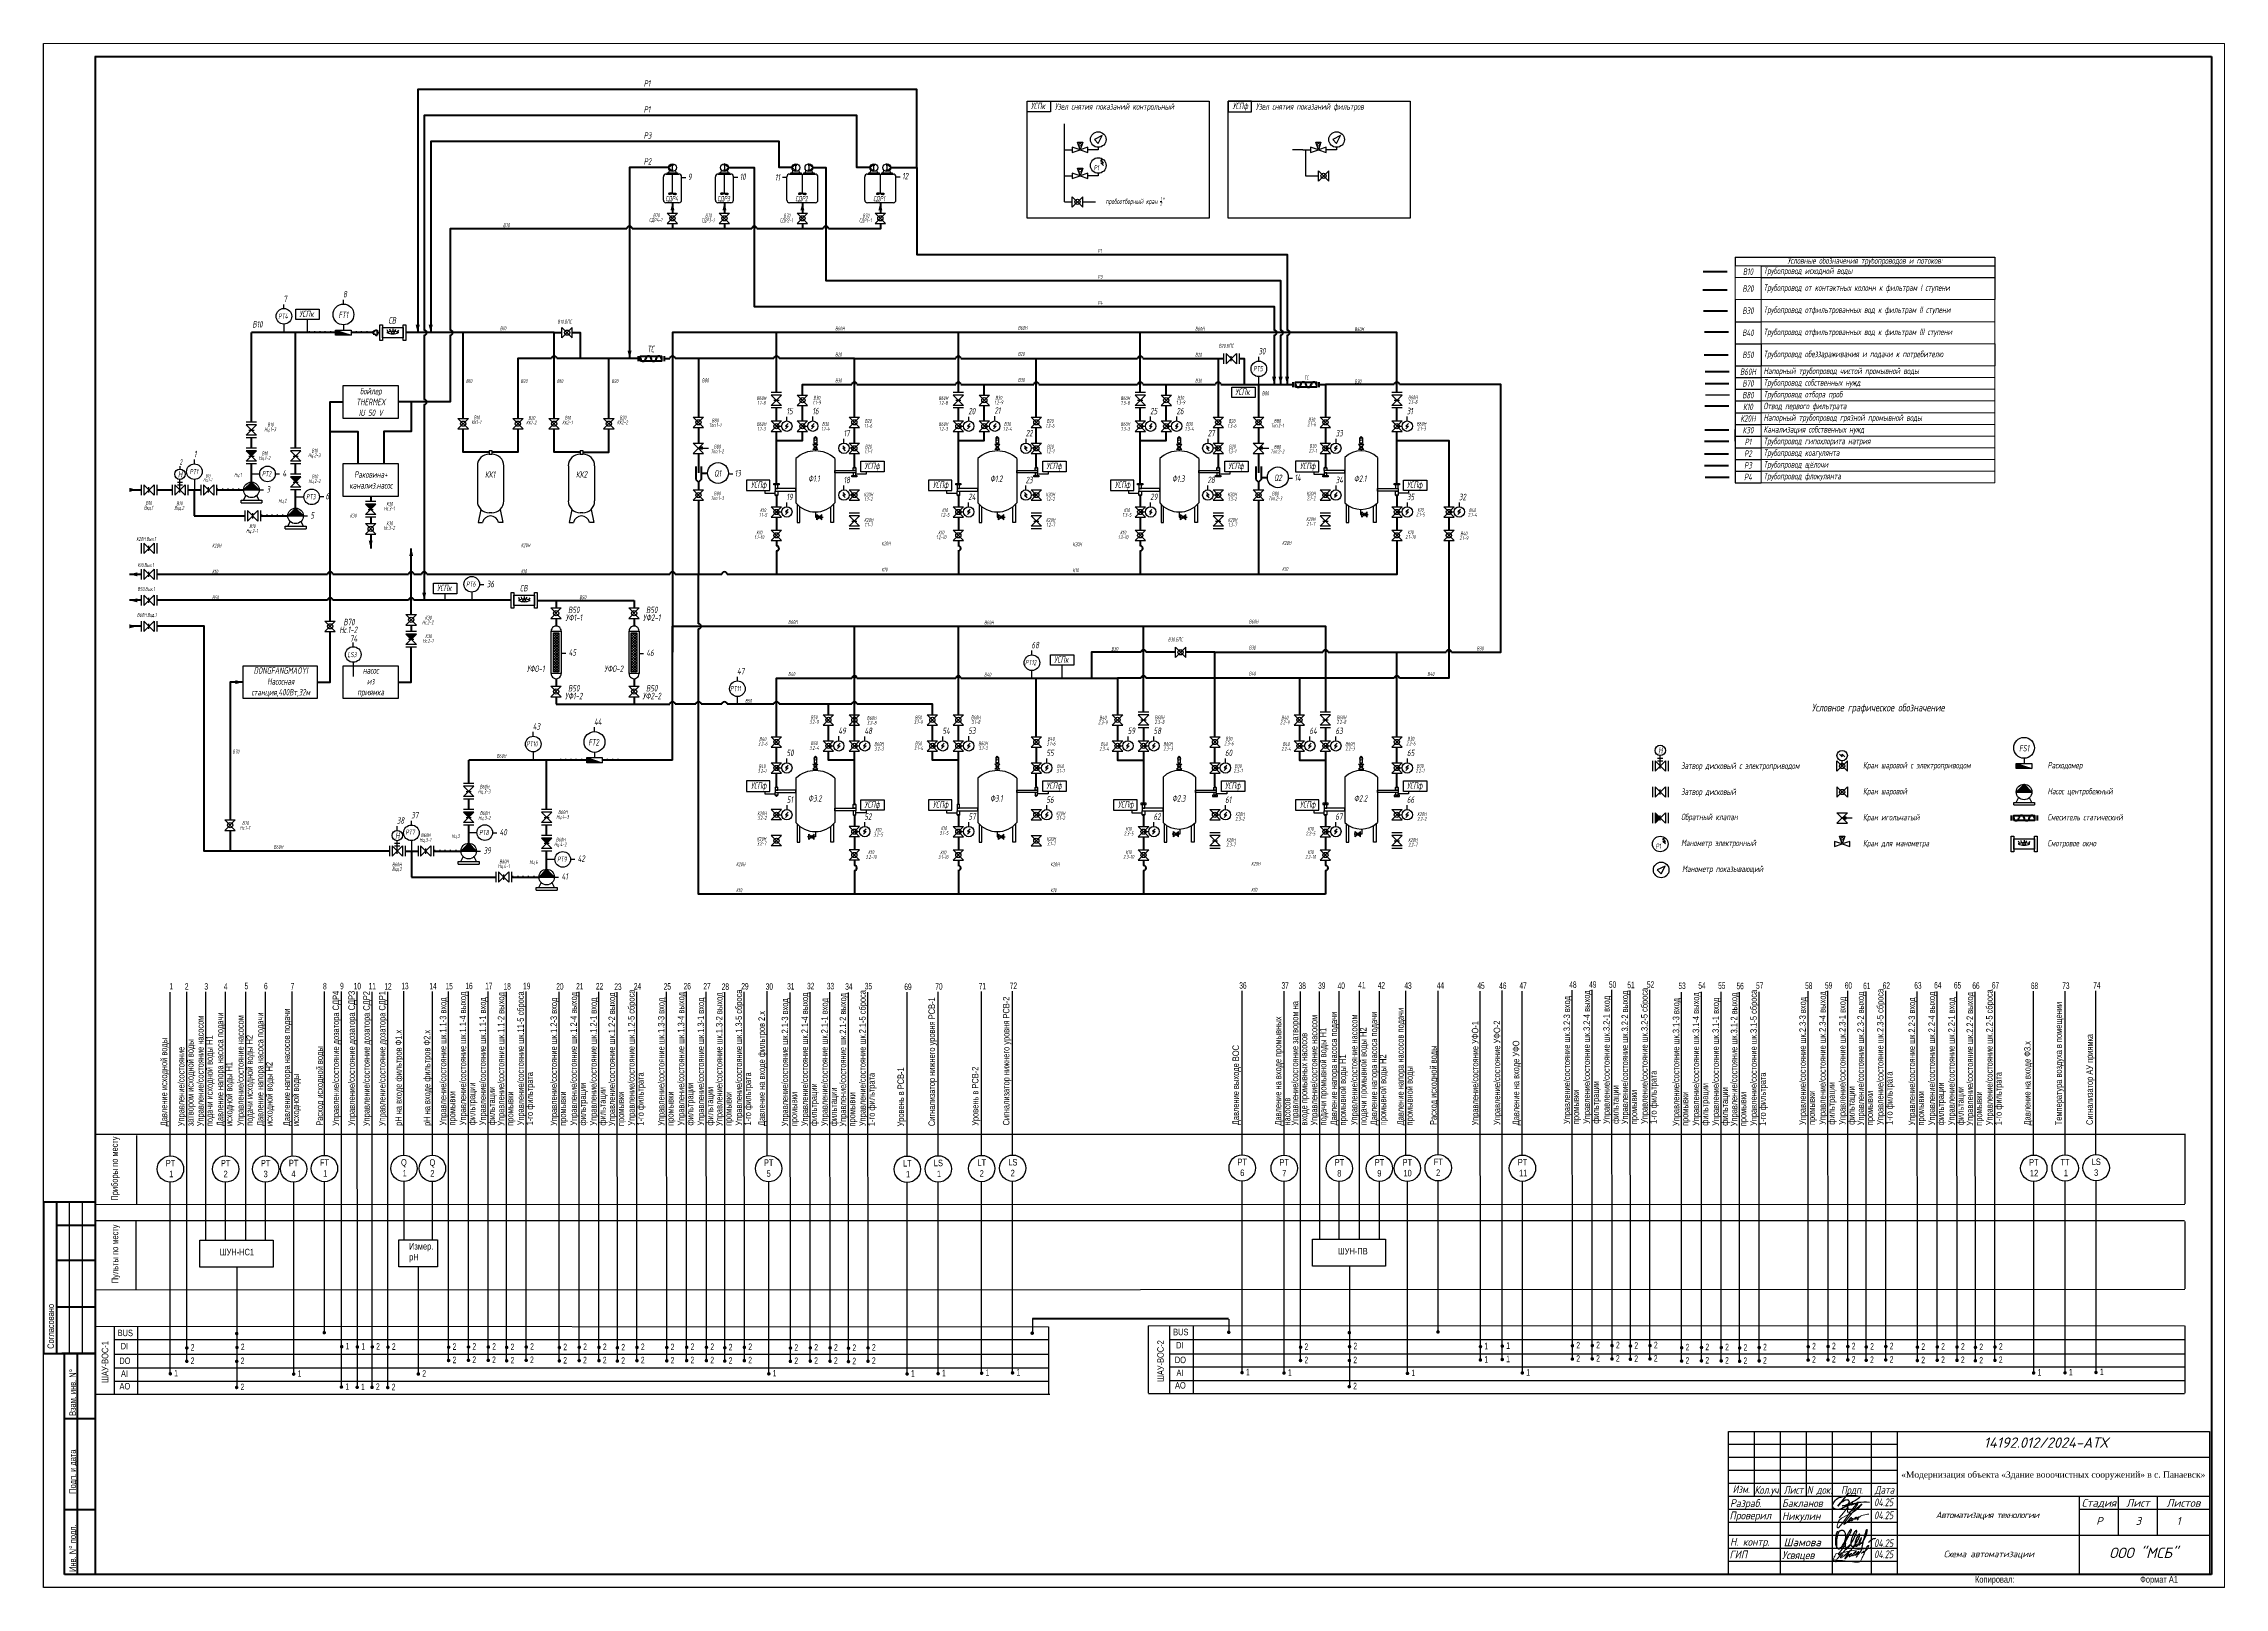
# Paper-space layout 'Лист 3' of a CAD drawing. Header units: millimetres. Extents: x -290 to 549, y -199 to 395.
# The model-space entities are those that its viewports show. They can reach past a viewport. Long polylines and large blocks are cut down to what shows.
import ezdxf
from ezdxf.enums import TextEntityAlignment as Align

# ---------------------------------------------------------------- set-up
doc = ezdxf.new("R2010")
doc.units = ezdxf.units.MM
doc.header["$LTSCALE"] = 4
doc.linetypes.add('DASHED2', pattern=[9.525, 6.35, -3.175])
doc.linetypes.add('SolidLine', pattern=[0])
for name, color, linetype in [('1', 7, 'Continuous'), ('2', 7, 'Continuous'), ('G', 5, 'Continuous'), ('В80', 1, 'Continuous'), ('Надписи', 7, 'Continuous'), ('Текст', 2, 'Continuous'), ('Трубопровод К10', 20, 'Continuous')]:
    doc.layers.add(name, color=color, linetype=linetype)
for name, color, linetype, lineweight in [('25', 6, 'Continuous', 25), ('60', 7, 'Continuous', 60), ('SHTAMP', 7, 'SolidLine', 25), ('В10', 66, 'Continuous', 40), ('В30', 136, 'Continuous', 40), ('В40', 142, 'Continuous', 40), ('В50', 180, 'Continuous', 40), ('В60Н', 140, 'Continuous', 40), ('В70', 120, 'Continuous', 40), ('К30', 54, 'Continuous', 40), ('Логотип', 7, 'Continuous', 20), ('Р1', 90, 'Continuous', 40), ('Р2', 220, 'Continuous', 40), ('Р3', 212, 'Continuous', 40), ('Р4', 50, 'Continuous', 40)]:
    doc.layers.add(name, color=color, linetype=linetype, lineweight=lineweight)
doc.layers.add('В20', color=7, linetype='Continuous', lineweight=40, true_color=0x0a7800)
doc.layers.add('К10', color=7, linetype='Continuous', lineweight=40, true_color=0xffbe00)
doc.styles.add('Eskd знаки', font='eskd.shx', dxfattribs={"width": 0.8, "oblique": 10})
doc.styles.add('GOST 2.304', font='ARIALN.TTF', dxfattribs={"height": 3.5})
doc.styles.add('ISOCPEUR', font='isocpeui.ttf')

psp = doc.layouts.new('Лист 3')

msp = doc.modelspace()

# ---------------------------------------------------------------- texts
at = {"color": 0, "style": 'GOST 2.304'}
for s, p in [('BUS', (3451.11, 10708.6)), ('BUS', (3857.24, 10708.94)), ('DO', (3450.95, 10697.87)), ('DI', (3450.75, 10703.52)), ('DO', (3857.09, 10698.22)), ('DI', (3856.88, 10703.86)), ('AO', (3450.95, 10688.1)), ('AI', (3450.8, 10692.92)), ('AO', (3857.09, 10688.44)), ('AI', (3856.93, 10693.26))]:
    msp.add_text(s, height=2.5, dxfattribs=at).set_placement(p, align=Align.CENTER)
at = {"ltscale": 15, "width": 8.5, "attachment_point": 1, "style": 'Eskd знаки'}
for s, insert, char_height in [('СДР4', (3658.92, 11147.28), 2), ('СДР3', (3678.92, 11147.28), 2), ('СДР2', (3708.92, 11147.28), 2), ('СДР1', (3738.92, 11147.28), 2), ('Ф1.1', (3713.87, 11039.76), 2.5), ('Ф1.2', (3783.87, 11039.76), 2.5), ('Ф1.3', (3853.87, 11039.76), 2.5), ('Ф2.1', (3923.87, 11039.76), 2.5), ('Ф3.2', (3713.87, 10916.76), 2.5), ('Ф3.1', (3783.87, 10916.76), 2.5), ('Ф2.3', (3853.87, 10916.76), 2.5), ('Ф2.2', (3923.87, 10916.76), 2.5)]:
    msp.add_mtext(s, dxfattribs=dict(at, insert=insert, char_height=char_height))
at = {"color": 30, "true_color": 0xf26722, "char_height": 2.5, "width": 5.4804, "attachment_point": 1, "style": 'Eskd знаки'}
for insert in [(3471.34, 11041.46), (3554.93, 10902.46)]:
    msp.add_mtext('Н', dxfattribs=dict(at, insert=insert))
at = {"color": 0, "char_height": 2.5, "rotation": 90, "line_spacing_factor": 0.84, "style": 'GOST 2.304'}
for s, insert, width, attachment_point in [('Управление/состояние шк.1.2-5 сброса 1-го фильтрата', (3647.96, 10789.6), 55.3035, 4), ('Управление/состояние шк.1.3-5 сброса 1-го фильтрата', (3689.29, 10789.61), 55.3035, 4), ('Управление/состояние шк.2.1-5 сброса 1-го фильтрата', (3736.88, 10789.4), 55.3035, 4), ('Управление/состояние шк.3.2-4 выход фильтрации', (4015.54, 10790.29), 55.3035, 4), ('Управление/состояние шк.3.2-2 выход промывки', (4030.22, 10790.12), 55.3035, 4), ('Управление/состояние шк.3.2-5 сброса 1-го фильтрата', (4037.76, 10790.27), 55.3035, 4), ('Управление/состояние шк.3.1-5 сброса 1-го фильтрата', (4079.77, 10789.52), 55.3035, 4), ('Управление/состояние шк.2.3-5 сброса 1-го фильтрата', (4128.49, 10789.9), 55.3035, 4), ('Управление/состояние шк.2.2-5 сброса 1-го фильтрата', (4170.5, 10789.73), 55.3035, 4), ('Давление напора насосов подачи исходной воды', (3515.34, 10789.41), 55.3035, 4), ('Управление/состояние дозатора СДР4 ', (3532.49, 10789.5), 55.3035, 4), ('Управление/состояние дозатора СДР3 ', (3538.57, 10789.52), 55.3035, 4), ('Управление/состояние дозатора СДР2 ', (3544.27, 10789.41), 55.3035, 4), ('Управление/состояние дозатора СДР1 ', (3550.34, 10789.43), 55.3035, 4), ('Управление/состояние шк.1.1-3 вход промывки', (3575.49, 10789.66), 55.3035, 4), ('Управление/состояние шк.1.1-4 выход фильтрации', (3583.13, 10789.74), 55.3035, 4), ('Управление/состояние шк.1.1-1 вход фильтации', (3590.74, 10789.72), 55.3035, 4), ('Управление/состояние шк.1.1-2 выход промывки', (3597.81, 10789.57), 55.3035, 4), ('Управление/состояние шк.11-5 сброса 1-го фильтрата', (3605.35, 10789.72), 55.3035, 4), ('Управление/состояние шк.1.2-3 вход промывки', (3618.1, 10789.54), 55.3035, 4), ('Управление/состояние шк.1.2-4 выход фильтрации', (3625.74, 10789.62), 55.3035, 4), ('Управление/состояние шк.1.2-1 вход фильтации', (3633.36, 10789.6), 55.3035, 4), ('Управление/состояние шк.1.2-2 выход промывки', (3640.43, 10789.45), 55.3035, 4), ('Управление/состояние шк.1.3-3 вход промывки', (3659.44, 10789.55), 55.3035, 4), ('Управление/состояние шк.1.3-4 выход фильтрации', (3667.08, 10789.63), 55.3035, 4), ('Управление/состояние шк.1.3-1 вход фильтации', (3674.69, 10789.61), 55.3035, 4), ('Управление/состояние шк.1.3-2 выход промывки', (3681.76, 10789.46), 55.3035, 4), ('Давление на входе фильтров 2.х', (3696.33, 10789.48), 55.3035, 4), ('Управление/состояние шк.2.1-3 вход промывки', (3707.02, 10789.34), 55.3035, 4), ('Управление/состояние шк.2.1-4 выход фильтрации', (3714.67, 10789.41), 55.3035, 4), ('Управление/состояние шк.2.1-1 вход фильтации', (3722.28, 10789.4), 55.3035, 4), ('Управление/состояние шк.2.1-2 выход промывки', (3729.35, 10789.24), 55.3035, 4), ('Сигнализатор нижнего уровня РСВ-1', (3761.78, 10789.41), 55.3035, 4), ('Сигнализатор нижнего уровня РСВ-2', (3790.43, 10789.68), 55.3035, 4), ('Управление/состояние затвором на входе промывных насосов', (3903.3, 10789.65), 55.3035, 4), ('Давление напора насоса подачи промывной воды Н1', (3918.23, 10789.7), 55.3035, 4), ('Давление напора насоса подачи промывной воды Н2', (3933.66, 10789.71), 55.3035, 4), ('Давление напора насосов подачи промывной воды', (3943.88, 10789.7), 55.3035, 4), ('Управление/состояние шк.3.2-3 вход промывки', (4007.9, 10790.21), 55.3035, 4), ('Управление/состояние шк.3.2-1 вход фильтации', (4023.15, 10790.27), 55.3035, 4), ('Управление/состояние шк.3.1-3 вход промывки', (4049.91, 10789.46), 55.3035, 4), ('Управление/состояние шк.3.1-4 выход фильтрации', (4057.56, 10789.54), 55.3035, 4), ('Управление/состояние шк.3.1-1 вход фильтации', (4065.17, 10789.52), 55.3035, 4), ('Управление/состояние шк.3.1-2 выход промывки', (4072.24, 10789.37), 55.3035, 4), ('Управление/состояние шк.2.3-3 вход промывки', (4098.63, 10789.84), 55.3035, 4), ('Управление/состояние шк.2.3-4 выход фильтрации', (4106.27, 10789.92), 55.3035, 4), ('Управление/состояние шк.2.3-1 вход фильтации', (4113.89, 10789.9), 55.3035, 4), ('Управление/состояние шк.2.3-2 выход промывки', (4120.96, 10789.75), 55.3035, 4), ('Управление/состояние шк.2.2-3 вход промывки', (4140.65, 10789.67), 55.3035, 4), ('Управление/состояние шк.2.2-4 выход фильтрации', (4148.29, 10789.75), 55.3035, 4), ('Управление/состояние шк.2.2-1 вход фильтации', (4155.9, 10789.73), 55.3035, 4), ('Управление/состояние шк.2.2-2 выход промывки', (4162.97, 10789.58), 55.3035, 4), ('Температура воздуха в помещении', (4195.4, 10789.73), 55.3035, 4), ('Управление/состояние насосом \\Pподачи исходной воды Н1', (3482.11, 10789.36), 55.3035, 4), ('Давление напора насоса подачи исходной воды Н1', (3489.69, 10789.42), 55.3035, 4), ('Управление/состояние насосом \\Pподачи исходной воды Н2', (3497.54, 10789.52), 55.3035, 4), ('Давление напора насоса подачи исходной воды Н2', (3505.12, 10789.43), 55.3035, 4), ('рН на входе фильтров Ф1.х', (3556.63, 10789.52), 55.3035, 4), ('рН на входе фильтров Ф2.х', (3567.59, 10789.47), 55.3035, 4), ('Давление на входе промывных \\Pнасосов', (3896.45, 10789.63), 55.3035, 4), ('Управление/состояние насосом \\Pподачи промывной воды Н1', (3910.66, 10789.65), 55.3035, 4), ('Управление/состояние насосом \\Pподачи промывной воды Н2', (3926.08, 10789.8), 55.3035, 4), ('Управление/состояние УФО-1', (3970.87, 10789.65), 55.3035, 4), ('Управление/состояние УФО-2', (3979.26, 10789.84), 55.3035, 4), ('Сигнализатор АУ приямка', (4207.31, 10789.86), 55.3035, 4), ('Давление исходной воды', (3466.35, 10789.35), 55.3035, 4), ('Управление/состояние\\Pзатвором исходной воды', (3474.75, 10789.37), 55.3035, 4), ('Расход исходной воды', (3526.26, 10789.55), 55.3035, 4), ('Давление выходе ВОС', (3878.74, 10789.79), 55.3035, 4), ('Расход исходной воды', (3954.81, 10789.84), 55.3035, 4), ('Давление на входе УФО', (3986.58, 10789.69), 55.3035, 4), ('Давление на входе Ф3.х', (4183.32, 10789.67), 55.3035, 4), ('Уровень в РСВ-1', (3749.86, 10789.28), 55.3035, 4), ('Уровень в РСВ-2', (3778.51, 10789.55), 55.3035, 4), ('Приборы по месту', (3447.38, 10773.1), 27.068, 5), ('Пульты по месту', (3447.51, 10740.25), 27.068, 5), ('ШАУ-ВОС-1', (3443.32, 10698.67), 27.068, 5), ('ШАУ-ВОС-2', (3849.45, 10699.01), 27.068, 5)]:
    msp.add_mtext(s, dxfattribs=dict(at, insert=insert, width=width, attachment_point=attachment_point))
at = {"color": 0, "lineweight": 25, "char_height": 2.5, "attachment_point": 1, "style": 'GOST 2.304'}
for s, insert in [('\\pi0.62982;РT\\P\\pi1.94548;1', (3466.04, 10776.43)), ('\\pi0.62982;РT\\P\\pi1.64278;2', (3487.27, 10776.42)), ('\\pi0.62982;РT\\P\\pi1.65216;3', (3502.66, 10776.42)), ('\\pi0.62982;РT\\P\\pi1.61379;4', (3513.42, 10776.46)), ('\\pi0.7202;FT\\P\\pi1.94548;1', (3525.3, 10776.64)), ('\\pi1.32303;Q\\P\\pi1.94548;1', (3555.88, 10776.71)), ('\\pi1.32303;Q\\P\\pi1.64278;2', (3566.84, 10776.66)), ('\\pi0.62982;РT\\P\\pi1.64364;5', (3696.22, 10776.59)), ('\\pi0.78074;LT\\P\\pi1.94548;1', (3749.56, 10776.37)), ('\\pi0.74834;LS\\P\\pi1.94548;1', (3761.48, 10776.5)), ('\\pi0.78074;LT\\P\\pi1.64278;2', (3778.21, 10776.64)), ('\\pi0.74834;LS\\P\\pi1.64278;2', (3790.12, 10776.77)), ('\\pi0.62982;РT\\P\\pi1.64619;6', (3878.44, 10776.87)), ('\\pi0.62982;РT\\P\\pi1.66069;7', (3894.59, 10776.72)), ('\\pi0.62982;РT\\P\\pi1.64875;8', (3915.81, 10776.7)), ('\\pi0.62982;РT\\P\\pi1.64875;9', (3931.21, 10776.7)), ('\\pi0.62982;РT\\P\\pi0.95469;10', (3941.96, 10776.75)), ('\\pi0.7202;FT\\P\\pi1.64278;2', (3953.84, 10776.93)), ('\\pi0.62982;РT\\P\\pi1.14909;11', (3986.27, 10776.77)), ('\\pi0.62982;РT\\P\\pi0.9598;12', (4183.02, 10776.75)), ('\\pi0.63579;TT\\P\\pi1.94548;1', (4195.09, 10776.81)), ('\\pi0.74834;LS\\P\\pi1.65216;3', (4207.01, 10776.94)), ('ШУН-НС1', (3487.47, 10742.2)), ('Измер. рН', (3560.31, 10744.43)), ('ШУН-ПВ', (3917.7, 10742.53))]:
    msp.add_mtext_dynamic_manual_height_columns(s, width=4.6464, gutter_width=12.5, heights=[0], dxfattribs=dict(at, insert=insert))
at = {"layer": '1', "style": 'Eskd знаки'}
for s, width, gutter_width, heights, insert, char_height, attachment_point in [('УСПк', 22.6346, 0.225, [0], (3799.51, 11183.2), 2.5, 1), ('Узел снятия показаний контрольный', 54.2402, 0.113, [0], (3808.77, 11182.98), 2.5, 1), ('УСПф', 22.6346, 0.225, [0], (3883.08, 11183.2), 2.5, 3), ('Узел снятия показаний фильтров', 54.2402, 0.113, [0], (3886.09, 11182.98), 2.5, 1), ('P1', 5.2243, 0.225, [0], (3823.7, 11159.16), 2, 1), ('PT4', 5.2243, 0.225, [0], (3509.98, 11102.07), 2, 1), ('УСПк', 22.6346, 0.225, [0], (3518.07, 11103.19), 2.5, 1), ('СВ', 22.6346, 0.225, [0], (3555.3, 11100.68), 2.5, 3), ('ТС', 22.6346, 0.225, [0], (3654.65, 11089.68), 2.5, 3), ('PT5', 5.2243, 0.225, [0], (3885.13, 11081.84), 2, 1), ('ТС', 22.6346, 0.225, [0], (3906.38, 11078.14), 1.5, 3), ('УСПк', 22.6346, 0.225, [0], (3878.21, 11073.22), 2.5, 1), ('УСПф', 22.6346, 0.225, [0], (3735.52, 11044.7), 2.5, 1), ('УСПф', 22.6346, 0.225, [0], (3805.52, 11044.7), 2.5, 1), ('УСПф', 22.6346, 0.225, [0], (3875.52, 11044.7), 2.5, 1), ('УСПф', 22.6346, 0.225, [0], (3909.02, 11044.7), 2.5, 3), ('PT1', 5.2243, 0.225, [0], (3475.86, 11042.24), 2, 1), ('PT2', 5.2243, 0.225, [0], (3503.7, 11041.43), 2, 1), ('УСПф', 22.6346, 0.225, [0], (3697.77, 11037.45), 2.5, 3), ('УСПф', 22.6346, 0.225, [0], (3767.77, 11037.45), 2.5, 3), ('УСПф', 22.6346, 0.225, [0], (3837.77, 11037.45), 2.5, 3), ('УСПф', 22.6346, 0.225, [0], (3944.27, 11037.45), 2.5, 1), ('PT3', 5.2243, 0.225, [0], (3520.7, 11032.59), 2, 1), ('УСПк', 22.6346, 0.225, [0], (3571.11, 10997.76), 2.5, 1), ('PT6', 5.2243, 0.225, [0], (3582.26, 10998.95), 2, 1), ('СВ', 22.6346, 0.225, [0], (3605.88, 10997.65), 2.5, 3), ('LS3', 5.2243, 0.225, [0], (3536.63, 10971.84), 2, 1), ('PT12', 5.2243, 0.225, [0], (3797.31, 10968.77), 2, 1), ('УСПк', 22.6346, 0.225, [0], (3808.52, 10970.2), 2.5, 1), ('PT11', 5.2243, 0.225, [0], (3683.87, 10958.74), 2, 1), (' {\\H1.2x;Условное графическое обозначение}', 79.8849, 0.113, [3.33], (4098.86, 10951.96), 2.5, 1), ('PT10', 5.2243, 0.225, [0], (3605.4, 10937.49), 2, 1), ('Затвор дисковый с электроприводом', 54.2402, 0.113, [0], (4049.76, 10929.32), 2.5, 1), ('Кран шаровой с электроприводом', 54.2402, 0.113, [0], (4119.76, 10929.53), 2.5, 1), ('Расходомер', 54.2402, 0.113, [0], (4190.76, 10929.53), 2.5, 1), ('УСПф', 22.6346, 0.225, [0], (3697.77, 10921.7), 2.5, 3), ('УСПф', 22.6346, 0.225, [0], (3805.52, 10921.7), 2.5, 1), ('УСПф', 22.6346, 0.225, [0], (3874.27, 10921.7), 2.5, 1), ('УСПф', 22.6346, 0.225, [0], (3944.27, 10921.7), 2.5, 1), ('Затвор дисковый', 54.2402, 0.113, [0], (4049.76, 10919.32), 2.5, 1), ('Кран шаровой', 54.2402, 0.113, [0], (4119.76, 10919.53), 2.5, 1), ('Насос центробежный', 54.2402, 0.113, [0], (4190.76, 10919.53), 2.5, 1), ('УСПф', 22.6346, 0.225, [0], (3735.52, 10914.45), 2.5, 1), ('УСПф', 22.6346, 0.225, [0], (3767.77, 10914.45), 2.5, 3), ('УСПф', 22.6346, 0.225, [0], (3839.02, 10914.45), 2.5, 3), ('УСПф', 22.6346, 0.225, [0], (3909.02, 10914.45), 2.5, 3), ('Обратный клапан', 54.2402, 0.113, [0], (4049.76, 10909.63), 2.5, 1), ('Кран игольчатый', 54.2402, 0.113, [0], (4119.76, 10909.53), 2.5, 1), ('Смеситель статический', 54.2402, 0.113, [0], (4190.76, 10909.53), 2.5, 1), ('PT7', 5.2243, 0.225, [0], (3558.92, 10903.52), 2, 1), ('PT8', 5.2243, 0.225, [0], (3587.29, 10903.4), 2, 1), ('PT9', 5.2243, 0.225, [0], (3617.29, 10893.1), 2, 1), ('P1', 5.2243, 0.225, [0], (4039.93, 10898.11), 2, 1), ('Манометр электронный', 54.2402, 0.113, [0], (4049.76, 10899.63), 2.5, 1), ('Кран для манометра', 54.2402, 0.113, [0], (4119.76, 10899.53), 2.5, 1), ('Смотровое окно', 54.2402, 0.113, [0], (4190.76, 10899.53), 2.5, 1), ('Манометр показывающий', 54.2402, 0.113, [0], (4050.13, 10889.64), 2.5, 1)]:
    msp.add_mtext_dynamic_manual_height_columns(s, width=width, gutter_width=gutter_width, heights=heights, dxfattribs=dict(at, insert=insert, char_height=char_height, attachment_point=attachment_point))
at = {"layer": '1', "ltscale": 15, "style": 'Eskd знаки'}
for s, insert, char_height, width, attachment_point in [('\\A1;пробоотборный кран {\\H0.7x;\\S1/2;}" ', (3828.27, 11146.89), 2, 29.5212, 1), ('бойлер\\PTHERMEX \\PIU 50 V', (3545.62, 11068.04), 2.5, 25.7266, 5), ('Нц.1', (3493.02, 11040.78), 1.5, 8.5, 1), ('Раковина+\\Pканализ.насос', (3545.62, 11038.04), 2.5, 23.3068, 5), ('КК1', (3589.51, 11041.42), 2.5, 2.8544, 1), ('КК2', (3624.51, 11041.42), 2.5, 2.8544, 1), ('Нц.2', (3510.02, 11030.78), 1.5, 8.5, 1), ('DONGFANGMAOYI Насосная станция,400Вт,32м', (3510.93, 10960.19), 2.5, 2.8544, 5), ('насос\\Pиз приямка', (3545.53, 10960.25), 2.5, 2.8544, 5), ('УФО-1', (3605.54, 10966.65), 2.5, 2.8544, 1), ('УФО-2', (3635.42, 10966.65), 2.5, 2.8544, 1), ('Нц.3', (3576.61, 10901.78), 1.5, 8.5, 1), ('Нц.4', (3606.61, 10891.78), 1.5, 8.5, 1)]:
    msp.add_mtext(s, dxfattribs=dict(at, insert=insert, char_height=char_height, width=width, attachment_point=attachment_point))
at = {"layer": '2', "ltscale": 15, "char_height": 2.5, "width": 5.4804, "attachment_point": 1, "style": 'Eskd знаки'}
for s, insert in [('FТ1', (3533.13, 11102.82)), ('Q1', (3677.68, 11041.81)), ('Q2', (3893.09, 11040.12)), ('FТ2', (3629.26, 10938.32)), ('Н', (4040.91, 10935.21)), ('FS1', (4179.8, 10936.07))]:
    msp.add_mtext(s, dxfattribs=dict(at, insert=insert))
at = {"layer": 'SHTAMP', "color": 0, "style": 'ISOCPEUR'}
for s, height, p in [('14192.012/2024-АТХ', 4, (4190.04, 10665.63)), ('Р', 3, (4210.72, 10635.99)), ('3', 3, (4225.72, 10635.99)), ('1', 3, (4241.19, 10635.99)), ('ООО "МСБ"', 4, (4227.68, 10623.23))]:
    msp.add_text(s, height=height, dxfattribs=at).set_placement(p, align=Align.CENTER)
at = {"layer": 'SHTAMP', "color": 0, "style": 'ISOCPEUR', "width": 0.829916}
msp.add_text('Изм.', height=3, dxfattribs=at).set_placement((4069.59, 10648.24), (4076.17, 10648.24), align=Align.FIT)
at = {"layer": 'SHTAMP', "color": 0, "style": 'ISOCPEUR'}
for s, width, p in [('Кол.уч.', 0.829916, (4083.02, 10649.44)), ('Лист', 0.829916, (4093.02, 10649.44)), ('N док.', 0.829916, (4103.02, 10649.44)), ('Подп.', 0.829916, (4115.52, 10649.44)), ('Дата', 0.829916, (4128.02, 10649.44)), ('04.25', 0.7, (4127.72, 10644.67)), ('04.25', 0.7, (4127.72, 10639.67)), ('04.25', 0.7, (4127.72, 10628.93)), ('04.25', 0.7, (4127.72, 10624.67))]:
    msp.add_text(s, height=3, dxfattribs=dict(at, width=width)).set_placement(p, align=Align.MIDDLE_CENTER)
at = {"layer": 'SHTAMP', "color": 0, "style": 'ISOCPEUR', "width": 0.9}
for s, p in [('Проверил', (4068.38, 10638.12)), ('ГИП', (4068.38, 10623.12))]:
    msp.add_text(s, height=3, dxfattribs=at).set_placement(p)
for s, p in [('Разраб.', (4068.59, 10644.37)), ('Бакланов', (4088.59, 10644.37)), ('Никулин', (4088.59, 10639.37)), ('Н. контр.', (4068.59, 10629.47)), ('Усвяцев', (4088.59, 10624.37))]:
    msp.add_text(s, height=3, dxfattribs=at).set_placement(p, align=Align.MIDDLE_LEFT)
at = {"layer": 'SHTAMP', "color": 0, "style": 'ISOCPEUR'}
for s, p in [('Стадия', (4210.52, 10644.44)), ('Лист', (4225.52, 10644.44)), ('Листов', (4243.02, 10644.44))]:
    msp.add_text(s, height=3, dxfattribs=at).set_placement(p, align=Align.MIDDLE_CENTER)
at = {"layer": 'SHTAMP', "color": 0, "attachment_point": 5, "style": 'ISOCPEUR'}
for s, insert, char_height, width in [('\\pi2.48784;{\\fTimes New Roman|b0|i0|c204|p18;\\C256;«Модернизация объекта «Здание вооочистных сооружений» в с. Панаевск» }', (4191.72, 10654.95), 2.4, 122.4841), ('\\A1;{\\T0.9;Автоматизация технологии}', (4167.53, 10639.48), 2.5, 70.2979), ('\\A1;Схема автоматизации', (4168.19, 10624.46), 2.5, 70.3441)]:
    msp.add_mtext(s, dxfattribs=dict(at, insert=insert, char_height=char_height, width=width))
at = {"layer": 'SHTAMP', "color": 0, "insert": (4089.19, 10630.77), "char_height": 3, "width": 11.61, "attachment_point": 1, "line_spacing_factor": 1.022766, "style": 'ISOCPEUR'}
msp.add_mtext('\\pt13.716,27.432,41.148,54.864,68.58,82.296,96.012,109.728,123.444,137.16,150.876,164.592,178.308,192.024,205.74,219.456,233.172,246.888,260.604,274.32,288.036,301.752,315.468,329.184,342.9,356.616,370.332,384.048,397.764,411.48,425.196,438.912;Шамова', dxfattribs=at)
at = {"layer": 'Надписи', "ltscale": 15, "width": 8.5, "attachment_point": 1, "style": 'Eskd знаки'}
for s, insert, char_height in [('Р1', (3650.58, 11191.83), 2.5), ('Р1', (3650.58, 11181.83), 2.5), ('Р3', (3650.58, 11171.83), 2.5), ('Р2', (3650.58, 11161.83), 2.5), ('Р1', (3825.29, 11126.93), 1.5), ('Р3', (3825.29, 11116.93), 1.5), ('Р4', (3825.29, 11106.93), 1.5), ('В10', (3500.01, 11099.18), 2.5), ('В10', (3595.31, 11097.13), 1.5), ('В10.БПС', (3617.42, 11099.66), 1.5), ('В60Н', (3724.26, 11097.04), 1.5), ('В60Н', (3794.58, 11097.27), 1.5), ('В60Н', (3862.78, 11096.96), 1.5), ('В60Н', (3924.07, 11096.79), 1.5), ('В20', (3724.26, 11087.04), 1.5), ('В20', (3794.58, 11087.27), 1.5), ('В20', (3862.78, 11086.96), 1.5), ('В20.БПС', (3871.85, 11090.41), 1.5), ('В10', (3582.21, 11076.8), 1.5), ('В20', (3603.25, 11076.8), 1.5), ('В10', (3617.21, 11076.8), 1.5), ('В20', (3638.25, 11076.8), 1.5), ('В80', (3672.99, 11077.08), 1.5), ('В30', (3724.26, 11077.04), 1.5), ('В30', (3794.58, 11077.27), 1.5), ('В30', (3862.78, 11076.96), 1.5), ('В30', (3924.1, 11076.73), 1.5), ('В80', (3888.49, 11072.08), 1.5), ('К20Н.Вых.1', (3455.38, 11016.1), 1.5), ('К20Н', (3484.52, 11013.51), 1.5), ('К20Н', (3603.38, 11013.66), 1.5), ('К20Н', (3742.09, 11014.33), 1.5), ('К20Н', (3815.68, 11014.04), 1.5), ('К20Н', (3896.25, 11014.54), 1.5), ('К10.Вых.1', (3455.79, 11006.02), 1.5), ('К10', (3484.52, 11003.51), 1.5), ('К10', (3603.38, 11003.66), 1.5), ('К10', (3742.09, 11004.33), 1.5), ('К10', (3815.68, 11004.04), 1.5), ('К10', (3896.25, 11004.54), 1.5), ('В50.Вых.1', (3455.79, 10996.85), 1.5), ('В50', (3484.52, 10993.51), 1.5), ('В50', (3625.85, 10993.66), 1.5), ('В60Н.Вхд.1', (3455.63, 10986.85), 1.5), ('В60Н', (3706.18, 10984.12), 1.5), ('В60Н', (3883.44, 10984.29), 1.5), ('В60Н', (3781.6, 10983.92), 1.5), ('В30.БПС', (3852.35, 10977.41), 1.5), ('В30', (3830.53, 10973.78), 1.5), ('В30', (3883.44, 10974.26), 1.5), ('В30', (3971.13, 10973.92), 1.5), ('В40', (3706.18, 10964.09), 1.5), ('В40', (3781.6, 10963.88), 1.5), ('В40', (3883.44, 10964.26), 1.5), ('В40', (3952.13, 10964.13), 1.5), ('В50', (3689.62, 10953.79), 1.5), ('В60Н', (3594.01, 10932.54), 1.5), ('В60Н', (3508.2, 10897.55), 1.5), ('К20Н', (3686.15, 10890.91), 1.5), ('К20Н', (3807.11, 10890.91), 1.5), ('К20Н', (3884.36, 10891.1), 1.5), ('К10', (3686.15, 10880.91), 1.5), ('К10', (3807.11, 10880.91), 1.5), ('К10', (3884.36, 10881.1), 1.5)]:
    msp.add_mtext(s, dxfattribs=dict(at, insert=insert, char_height=char_height))
at = {"layer": 'Надписи', "color": 3, "ltscale": 15, "width": 8.5, "attachment_point": 1, "line_spacing_factor": 0.72, "style": 'Eskd знаки'}
for s, insert, char_height in [('9', (3667.57, 11155.91), 2.5), ('10', (3687.53, 11155.96), 2.5), ('11', (3701.07, 11155.71), 2.5), ('12', (3750.03, 11156.17), 2.5), ('8', (3534.91, 11110.77), 2.5), ('7', (3511.94, 11108.94), 2.5), ('30', (3887.11, 11088.82), 2.5), ('15', (3705.51, 11065.77), 2.5), ('16', (3715.5, 11065.8), 2.5), ('20', (3775.49, 11065.76), 2.5), ('21', (3785.55, 11065.98), 2.5), ('25', (3845.45, 11065.78), 2.5), ('26', (3855.59, 11065.78), 2.5), ('31', (3944.18, 11065.79), 2.5), ('17', (3727.47, 11057.24), 2.5), ('22', (3797.57, 11057.29), 2.5), ('27', (3867.59, 11057.29), 2.5), ('33', (3916.83, 11057.27), 2.5), ('2', (3472.02, 11045.96), 2), ('1', (3477.53, 11049.26), 2.5), ('3', (3505.43, 11035.7), 2.5), ('4', (3511.55, 11041.83), 2.5), ('13', (3685.57, 11041.86), 2.5), ('18', (3727.47, 11039.27), 2.5), ('23', (3797.52, 11039.25), 2.5), ('28', (3867.5, 11039.3), 2.5), ('14', (3900.98, 11040.18), 2.5), ('34', (3916.84, 11039.29), 2.5), ('6', (3528.17, 11033.08), 2.5), ('19', (3705.49, 11032.76), 2.5), ('24', (3775.47, 11032.79), 2.5), ('29', (3845.48, 11032.79), 2.5), ('35', (3944.27, 11032.75), 2.5), ('32', (3964.28, 11032.73), 2.5), ('5', (3522.37, 11025.7), 2.5), ('36', (3590.23, 10999.24), 2.5), ('74', (3537.54, 10978.28), 2.5), ('68', (3799.8, 10975.75), 2.5), ('45', (3621.71, 10972.9), 2.5), ('46', (3651.57, 10972.74), 2.5), ('47', (3686.5, 10965.72), 2.5), ('43', (3607.92, 10944.47), 2.5), ('44', (3631.47, 10946.26), 2.5), ('49', (3725.47, 10942.79), 2.5), ('48', (3735.51, 10942.77), 2.5), ('54', (3765.5, 10942.74), 2.5), ('53', (3775.48, 10942.78), 2.5), ('59', (3836.8, 10942.77), 2.5), ('58', (3846.76, 10942.77), 2.5), ('64', (3906.75, 10942.76), 2.5), ('63', (3916.76, 10942.75), 2.5), ('50', (3705.52, 10934.27), 2.5), ('55', (3805.5, 10934.27), 2.5), ('60', (3874.26, 10934.27), 2.5), ('65', (3944.27, 10934.27), 2.5), ('37', (3561.14, 10910.31), 2.5), ('51', (3705.63, 10916.27), 2.5), ('52', (3735.5, 10909.76), 2.5), ('57', (3775.54, 10909.79), 2.5), ('56', (3805.51, 10916.26), 2.5), ('62', (3846.75, 10909.76), 2.5), ('61', (3874.29, 10916.26), 2.5), ('67', (3916.7, 10909.8), 2.5), ('66', (3944.24, 10916.27), 2.5), ('38', (3555.62, 10908.27), 2.5), ('40', (3595.14, 10903.79), 2.5), ('39', (3588.96, 10896.71), 2.5), ('42', (3625.16, 10893.59), 2.5), ('41', (3618.97, 10886.73), 2.5)]:
    msp.add_mtext(s, dxfattribs=dict(at, insert=insert, char_height=char_height))
at = {"layer": 'Надписи', "ltscale": 15, "width": 8.5, "line_spacing_factor": 0.72, "style": 'Eskd знаки'}
for s, insert, char_height, attachment_point in [('\\pi2.86578;В70', (3593.62, 11136.79), 1.5, 1), ('\\pi2.86578;В70\\P\\pi1.37313;СДР4-1', (3651.31, 11140.63), 1.5, 1), ('\\pi2.86578;В70\\P\\pi1.4398;СДР3-1', (3671.37, 11140.49), 1.5, 1), ('\\pi2.86578;В70\\P\\pi1.4398;СДР2-1', (3701.51, 11140.49), 1.5, 1), ('\\pi2.86578;В70\\P\\pi1.57313;СДР1-1', (3731.93, 11140.49), 1.5, 1), ('В60Н^J1.1-8', (3695.89, 11068.59), 1.5, 5), ('В30^J1.1-9', (3717.18, 11068.75), 1.5, 5), ('В60Н^J1.2-8', (3765.89, 11068.59), 1.5, 5), ('В30^J1.2-9', (3787.18, 11068.75), 1.5, 5), ('В60Н^J1.3-8', (3835.89, 11068.59), 1.5, 5), ('В30^J1.3-9', (3857.18, 11068.75), 1.5, 5), ('В60Н^J2.1-8', (3946.56, 11068.91), 1.5, 5), ('\\pi2.99912;В10\\P\\pi1.78442;Нц.1-3', (3502.82, 11060.09), 1.5, 1), ('\\pi2.99912;В10\\P\\pi2.11775;КК1-1', (3582.21, 11062.84), 1.5, 1), ('\\pi2.86578;В20\\P\\pi2.00646;КК1-2', (3603.35, 11062.64), 1.5, 1), ('\\pi2.99912;В10\\P\\pi1.98442;КК2-1', (3617.24, 11062.71), 1.5, 1), ('\\pi2.86578;В20\\P\\pi1.87313;КК2-2', (3638.45, 11062.78), 1.5, 1), ('В80^JТоп.1-1', (3678.07, 11060.02), 1.5, 5), ('В60Н^J1.1-3', (3695.89, 11058.61), 1.5, 5), ('В30^J1.1-4', (3720.53, 11058.62), 1.5, 5), ('В20^J1.1-6', (3736.94, 11059.79), 1.5, 5), ('В60Н^J1.2-3', (3765.89, 11058.61), 1.5, 5), ('В30^J1.2-4', (3790.53, 11058.62), 1.5, 5), ('В20^J1.2-6', (3806.94, 11059.79), 1.5, 5), ('В60Н^J1.3-3', (3835.89, 11058.61), 1.5, 5), ('В30^J1.3-4', (3860.53, 11058.62), 1.5, 5), ('В20^J1.3-6', (3876.94, 11059.79), 1.5, 5), ('В80^JТоп.2-1', (3894.42, 11059.87), 1.5, 5), ('В30^J2.1-6', (3907.59, 11060.35), 1.5, 5), ('В60Н^J2.1-3', (3949.85, 11058.72), 1.5, 5), ('В80^JТоп.1-2', (3678.9, 11049.94), 1.5, 5), ('В20^J1.1-1', (3737.02, 11049.96), 1.5, 5), ('В20^J1.2-1', (3807.02, 11049.96), 1.5, 5), ('В20^J1.3-1', (3877.02, 11049.96), 1.5, 5), ('В80^JТоп.2-2', (3894.42, 11049.87), 1.5, 5), ('В30^J2.1-1', (3908.08, 11050.17), 1.5, 5), ('\\pi2.99912;В10\\P\\pi1.80646;Нц.1-2', (3500.63, 11048.99), 1.5, 1), ('\\pi2.99912;В10\\P\\pi1.65109;Нц.2-3', (3519.82, 11050.09), 1.5, 1), ('\\pi3.24929;В10\\P\\pi2.3842;Нц.1-1', (3478.75, 11040.15), 1.2, 1), ('\\pi2.99912;В10\\P\\pi1.67313;Нц.2-2', (3519.9, 11040.13), 1.5, 1), ('\\pi2.99912;В10\\P\\pi2.31775;Вхд.1', (3455.99, 11029.9), 1.5, 1), ('\\pi2.99912;В10\\P\\pi2.20646;Вхд.2', (3467.77, 11029.78), 1.5, 1), ('\\pi2.86578;К30\\P\\pi1.88442;Нс.3-1', (3548.71, 11029.6), 1.5, 1), ('В80^JТоп.1-3', (3678.9, 11031.94), 1.5, 5), ('К10^J1.1-5', (3696.51, 11025.49), 1.5, 5), ('К20Н^J1.1-2', (3737.07, 11031.55), 1.5, 5), ('К10^J1.2-5', (3766.51, 11025.49), 1.5, 5), ('К20Н^J1.2-2', (3807.07, 11031.55), 1.5, 5), ('К10^J1.3-5', (3836.51, 11025.49), 1.5, 5), ('К20Н^J1.3-2', (3877.07, 11031.55), 1.5, 5), ('В80^JТоп.2-3', (3893.62, 11031.87), 1.5, 5), ('К20Н^J2.1-2', (3907.43, 11031.87), 1.5, 5), ('К10^J2.1-5', (3949.45, 11025.63), 1.5, 5), ('В40^J2.1-4', (3969.44, 11025.5), 1.5, 5), ('\\pi2.99912;В10\\P\\pi1.78442;Нц.2-1', (3495.83, 11020.99), 1.5, 1), ('К30', (3537.57, 11025.04), 1.5, 1), ('\\pi2.86578;К30\\P\\pi1.77313;Нс.3-2', (3548.71, 11022.1), 1.5, 1), ('К10^J1.1-10', (3695.05, 11016.9), 1.5, 5), ('К20Н^J1.1-7', (3737.16, 11021.72), 1.5, 5), ('К10^J1.2-10', (3765.05, 11016.9), 1.5, 5), ('К20Н^J1.2-7', (3807.16, 11021.72), 1.5, 5), ('К10^J1.3-10', (3835.05, 11016.9), 1.5, 5), ('К20Н^J1.3-7', (3877.16, 11021.72), 1.5, 5), ('К20Н^J2.1-7', (3907.26, 11022.04), 1.5, 5), ('К10^J2.1-10', (3945.62, 11016.99), 1.5, 5), ('В40^J2.1-9', (3966.14, 11016.52), 1.5, 5), ('\\pi1.94297;В70\\P\\pi0.3441;Нс.1-2', (3533.11, 10984.6), 2.5, 1), ('\\pi2.86578;К30\\P\\pi1.77313;Нс.2-2', (3563.56, 10985.77), 1.5, 1), ('В50\\PУФ1-1', (3623.68, 10986.54), 2.5, 5), ('В50\\PУФ2-1', (3653.68, 10986.54), 2.5, 5), ('\\pi2.86578;К30\\P\\pi1.88442;Нс.2-1', (3563.65, 10978.69), 1.5, 1), ('В50\\PУФ1-2', (3623.67, 10956.4), 2.5, 5), ('В50\\PУФ2-2', (3653.67, 10956.4), 2.5, 5), ('В50^J3.2-9', (3716.12, 10945.82), 1.5, 5), ('В60Н^J3.2-8', (3738.29, 10945.5), 1.5, 5), ('В50^J3.1-9', (3756.24, 10945.74), 1.5, 5), ('В60Н^J3.1-8', (3778.36, 10945.77), 1.5, 5), ('В40^J2.3-9', (3827.27, 10945.68), 1.5, 5), ('В60Н^J2.3-8', (3849.07, 10945.8), 1.5, 5), ('В40^J2.2-9', (3897.27, 10945.68), 1.5, 5), ('В60Н^J2.2-8', (3919.07, 10945.8), 1.5, 5), ('\\pi2.86578;В70', (3489.5, 10934.24), 1.5, 1), ('В40^J3.2-6', (3696.38, 10937.45), 1.5, 5), ('В50^J3.2-4', (3716.18, 10935.84), 1.5, 5), ('В60Н^J3.2-3', (3741.13, 10935.52), 1.5, 5), ('В50^J3.1-4', (3756.3, 10935.75), 1.5, 5), ('В60Н^J3.1-3', (3781.2, 10935.79), 1.5, 5), ('В40^J3.1-6', (3807.34, 10937.5), 1.5, 5), ('В40^J2.3-4', (3827.77, 10935.5), 1.5, 5), ('В60Н^J2.3-3', (3852.36, 10935.61), 1.5, 5), ('В30^J2.3-6', (3875.76, 10937.55), 1.5, 5), ('В40^J2.2-4', (3897.77, 10935.5), 1.5, 5), ('В60Н^J2.2-3', (3922.36, 10935.61), 1.5, 5), ('В30^J2.2-6', (3945.76, 10937.55), 1.5, 5), ('В40^J3.2-1', (3696.12, 10926.97), 1.5, 5), ('В40^J3.1-1', (3810.91, 10927.02), 1.5, 5), ('В30^J2.3-1', (3879.32, 10927.07), 1.5, 5), ('В30^J2.2-1', (3949.32, 10927.07), 1.5, 5), ('\\pi2.31775;В60Н\\P\\pi1.65109;Нц.3-3', (3585.19, 10920.74), 1.5, 1), ('\\pi2.31775;В60Н\\P\\pi1.67313;Нц.3-2', (3585.27, 10910.6), 1.5, 1), ('\\pi2.31775;В60Н\\P\\pi1.58442;Нц.4-3', (3615.36, 10910.97), 1.5, 1), ('К20Н^J3.2-2', (3696.09, 10908.87), 1.5, 5), ('К20Н^J3.1-2', (3810.99, 10908.82), 1.5, 5), ('К20Н^J2.3-2', (3880.01, 10908.57), 1.5, 5), ('К20Н^J2.2-2', (3950.01, 10908.57), 1.5, 5), ('\\pi2.86578;В70\\P\\pi2.01775;Нс.1-1', (3493.2, 10906.74), 1.5, 1), ('\\pi2.31775;В60Н\\P\\pi1.78442;Нц.3-1', (3562.54, 10902.1), 1.5, 1), ('\\pi2.31775;В60Н\\P\\pi1.60646;Нц.4-2', (3614.51, 10900.37), 1.5, 1), ('К20Н^J3.2-7', (3695.92, 10899.04), 1.5, 5), ('К10^J3.2-5', (3740.82, 10902.52), 1.5, 5), ('К10^J3.1-5', (3766.1, 10903.13), 1.5, 5), ('К20Н^J3.1-7', (3807.43, 10898.99), 1.5, 5), ('К10^J2.3-5', (3837.19, 10902.89), 1.5, 5), ('К20Н^J2.3-7', (3876.54, 10898.61), 1.5, 5), ('К10^J2.2-5', (3907.19, 10902.89), 1.5, 5), ('К20Н^J2.2-7', (3946.54, 10898.61), 1.5, 5), ('\\pi2.31775;В60Н\\P\\pi1.71775;Нц.4-1', (3592.72, 10891.98), 1.5, 1), ('К10^J3.2-10', (3738.08, 10893.9), 1.5, 5), ('К10^J3.1-10', (3765.83, 10893.81), 1.5, 5), ('К10^J2.3-10', (3837.19, 10893.94), 1.5, 5), ('К10^J2.2-10', (3907.19, 10893.94), 1.5, 5), ('В60Н^JВхд.2', (3555.62, 10889.05), 1.5, 5)]:
    msp.add_mtext(s, dxfattribs=dict(at, insert=insert, char_height=char_height, attachment_point=attachment_point))
at = {"layer": 'Текст', "color": 30, "ltscale": 0.05, "style": 'GOST 2.304', "width": 0.7}
for s, p in [('1', (3468.07, 10841.99)), ('2', (3474.04, 10841.9)), ('3', (3481.56, 10841.94)), ('4', (3489.07, 10841.89)), ('5', (3496.99, 10842.09)), ('6', (3504.49, 10842.04)), ('7', (3514.74, 10841.96)), ('8', (3527.2, 10842.01)), ('9', (3533.78, 10842.07)), ('10', (3539.01, 10842.04)), ('11', (3544.74, 10841.98)), ('12', (3550.79, 10841.95)), ('13', (3557.33, 10842.08)), ('14', (3568.14, 10842.03)), ('15', (3574.34, 10842.03)), ('16', (3581.99, 10842.11)), ('17', (3589.6, 10842.09)), ('18', (3596.67, 10841.94)), ('19', (3604.2, 10842.09)), ('20', (3616.95, 10841.91)), ('21', (3624.6, 10841.99)), ('22', (3632.21, 10841.97)), ('23', (3639.28, 10841.81)), ('24', (3646.81, 10841.97)), ('25', (3658.29, 10841.92)), ('26', (3665.94, 10842)), ('27', (3673.55, 10841.98)), ('28', (3680.62, 10841.83)), ('29', (3688.15, 10841.98)), ('30', (3697.54, 10841.89)), ('31', (3705.8, 10841.97)), ('32', (3713.45, 10842.05)), ('33', (3721.06, 10842.03)), ('34', (3728.13, 10841.87)), ('35', (3735.66, 10842.03)), ('69', (3750.88, 10841.77)), ('70', (3762.79, 10841.9)), ('71', (3779.53, 10842.04)), ('72', (3791.44, 10842.17)), ('36', (3879.76, 10842.28)), ('37', (3896.01, 10842.28)), ('38', (3902.59, 10842.19)), ('39', (3910.11, 10842.23)), ('40', (3917.61, 10842.18)), ('41', (3925.53, 10842.38)), ('42', (3933.04, 10842.33)), ('43', (3943.29, 10842.25)), ('44', (3955.75, 10842.3)), ('45', (3971.38, 10842.23)), ('46', (3979.77, 10842.18)), ('47', (3987.59, 10842.28)), ('48', (4006.75, 10842.58)), ('49', (4014.4, 10842.66)), ('50', (4022.01, 10842.64)), ('51', (4029.08, 10842.49)), ('52', (4036.61, 10842.64)), ('53', (4048.75, 10842.16)), ('54', (4056.4, 10842.24)), ('55', (4064.01, 10842.22)), ('56', (4071.08, 10842.07)), ('57', (4078.61, 10842.22)), ('58', (4097.48, 10842.21)), ('59', (4105.13, 10842.29)), ('60', (4112.74, 10842.27)), ('61', (4119.81, 10842.12)), ('62', (4127.34, 10842.27)), ('63', (4139.49, 10842.3)), ('64', (4147.13, 10842.38)), ('65', (4154.74, 10842.36)), ('66', (4161.81, 10842.21)), ('67', (4169.34, 10842.36)), ('68', (4184.33, 10842.16)), ('73', (4196.41, 10842.22)), ('74', (4208.33, 10842.35))]:
    msp.add_text(s, height=2.5, dxfattribs=at).set_placement(p)
at = {"layer": 'Текст', "color": 7, "style": 'GOST 2.304'}
for s, p in [('Согласовано', (3423.68, 10703.72)), ('Взам. инв. N%%d', (3432.11, 10677.92)), ('Подп. и дата', (3432.11, 10647.92)), ('Инв. N%%d подл.', (3432.11, 10617.92))]:
    msp.add_text(s, height=2.5, rotation=90, dxfattribs=at).set_placement(p)
at = {"layer": 'Текст', "color": 7, "ltscale": 0.05, "style": 'GOST 2.304', "width": 0.7}
for s, p in [('2', (3476.3, 10697.9)), ('2', (3476.33, 10703.03)), ('2', (3495.54, 10697.87)), ('2', (3495.61, 10703.21)), ('1', (3535.9, 10703.52)), ('1', (3541.95, 10703.42)), ('2', (3547.67, 10703.43)), ('2', (3553.73, 10703.33)), ('2', (3577.04, 10698.2)), ('2', (3577.06, 10703.33)), ('2', (3584.68, 10698.28)), ('2', (3584.71, 10703.41)), ('2', (3592.29, 10698.26)), ('2', (3592.32, 10703.39)), ('2', (3599.36, 10698.1)), ('2', (3599.39, 10703.23)), ('2', (3606.89, 10698.26)), ('2', (3606.92, 10703.39)), ('2', (3619.65, 10698.07)), ('2', (3619.67, 10703.2)), ('2', (3627.29, 10698.15)), ('2', (3627.32, 10703.28)), ('2', (3634.9, 10698.14)), ('2', (3634.93, 10703.26)), ('2', (3641.97, 10697.98)), ('2', (3642, 10703.11)), ('2', (3649.51, 10698.14)), ('2', (3649.53, 10703.26)), ('2', (3660.98, 10698.09)), ('2', (3661.01, 10703.22)), ('2', (3668.63, 10698.16)), ('2', (3668.65, 10703.29)), ('2', (3676.24, 10698.15)), ('2', (3676.27, 10703.28)), ('2', (3683.31, 10697.99)), ('2', (3683.34, 10703.12)), ('2', (3690.84, 10698.15)), ('2', (3690.87, 10703.28)), ('2', (3708.57, 10697.87)), ('2', (3708.59, 10703)), ('2', (3716.21, 10697.95)), ('2', (3716.24, 10703.08)), ('2', (3723.83, 10697.93)), ('2', (3723.85, 10703.06)), ('2', (3730.9, 10697.78)), ('2', (3730.92, 10702.91)), ('2', (3738.43, 10697.93)), ('2', (3738.45, 10703.06)), ('2', (3904.85, 10698.19)), ('2', (3904.87, 10703.32)), ('2', (3923.66, 10698.2)), ('2', (3923.73, 10703.54)), ('1', (3974.07, 10698.4)), ('1', (3974.09, 10703.53)), ('1', (3982.46, 10698.59)), ('1', (3982.49, 10703.72)), ('2', (4009.45, 10698.75)), ('2', (4009.47, 10703.88)), ('2', (4017.09, 10698.83)), ('2', (4017.11, 10703.96)), ('2', (4024.7, 10698.81)), ('2', (4024.73, 10703.94)), ('2', (4031.77, 10698.66)), ('2', (4031.8, 10703.79)), ('2', (4039.3, 10698.81)), ('2', (4039.33, 10703.94)), ('2', (4051.46, 10697.99)), ('2', (4051.49, 10703.12)), ('2', (4059.11, 10698.07)), ('2', (4059.13, 10703.2)), ('2', (4066.72, 10698.05)), ('2', (4066.74, 10703.18)), ('2', (4073.79, 10697.9)), ('2', (4073.81, 10703.03)), ('2', (4081.32, 10698.05)), ('2', (4081.34, 10703.18)), ('2', (4100.18, 10698.38)), ('2', (4100.2, 10703.51)), ('2', (4107.82, 10698.45)), ('2', (4107.85, 10703.58)), ('2', (4115.43, 10698.44)), ('2', (4115.46, 10703.57)), ('2', (4122.5, 10698.28)), ('2', (4122.53, 10703.41)), ('2', (4130.04, 10698.44)), ('2', (4130.06, 10703.57)), ('2', (4142.19, 10698.2)), ('2', (4142.22, 10703.33)), ('2', (4149.84, 10698.28)), ('2', (4149.86, 10703.41)), ('2', (4157.45, 10698.26)), ('2', (4157.47, 10703.39)), ('2', (4164.52, 10698.11)), ('2', (4164.54, 10703.24)), ('2', (4172.05, 10698.26)), ('2', (4172.08, 10703.39)), ('1', (3469.96, 10693.09)), ('2', (3495.48, 10687.83)), ('1', (3517.46, 10692.96)), ('1', (3535.81, 10687.98)), ('1', (3541.87, 10687.88)), ('2', (3547.58, 10687.89)), ('2', (3565.41, 10693.02)), ('1', (3700.26, 10693.09)), ('1', (3753.48, 10693.03)), ('1', (3765.4, 10693.16)), ('1', (3782.13, 10693.3)), ('1', (3794.05, 10693.43)), ('1', (3882.36, 10693.53)), ('1', (3898.51, 10693.38)), ('2', (3923.6, 10688.15)), ('1', (3946, 10693.25)), ('1', (3990.2, 10693.43)), ('1', (4186.94, 10693.41)), ('1', (4199.01, 10693.47)), ('1', (4210.93, 10693.6)), ('2', (3553.64, 10687.79))]:
    msp.add_text(s, height=2.5, dxfattribs=at).set_placement(p)
at = {"layer": 'Текст', "color": 7, "style": 'GOST 2.304'}
msp.add_text('Копировал:', height=2.5, dxfattribs=at).set_placement((4170.44, 10613.76), align=Align.CENTER)
msp.add_text('Формат A1', height=2.5, dxfattribs=at).set_placement((4226.41, 10613.76))

# ---------------------------------------------------------------- blocks, each defined once
blk = doc.blocks.new('*T403')
at = {"color": 0, "linetype": 'ByBlock', "lineweight": -2, "transparency": 16777216}
for p, q in [((0, 0), (100, 0)), ((0, 0), (0, -3.36)), ((100, 0), (100, -16.36)), ((10, -3.36), (100, -3.36)), ((10, -7.86), (100, -7.86)), ((0, -16.36), (0, -86.86)), ((0, -24.86), (10, -24.86)), ((0, -33.36), (10, -33.36)), ((10, -33.36), (10, -41.86)), ((100, -33.36), (100, -41.86)), ((0, -41.86), (10, -41.86)), ((0, -46.36), (10, -46.36)), ((0, -50.86), (10, -50.86)), ((0, -55.36), (10, -55.36)), ((0, -59.86), (10, -59.86)), ((0, -64.36), (10, -64.36)), ((0, -68.86), (10, -68.86)), ((0, -73.36), (10, -73.36)), ((0, -77.86), (10, -77.86)), ((0, -82.36), (10, -82.36)), ((0, -86.86), (10, -86.86))]:
    blk.add_line(p, q, dxfattribs=at)
at = {"color": 7, "linetype": 'ByBlock', "lineweight": 15, "transparency": 16777216}
for p, q in [((0, -3.36), (10, -3.36)), ((0, -3.36), (0, -16.36)), ((0, -7.86), (10, -7.86)), ((10, -3.36), (10, -33.36)), ((0, -16.36), (100, -16.36)), ((100, -16.36), (100, -33.36)), ((10, -24.86), (100, -24.86)), ((10, -33.36), (100, -33.36)), ((10, -41.86), (100, -41.86)), ((10, -41.86), (10, -86.86)), ((100, -41.86), (100, -86.86)), ((10, -46.36), (100, -46.36)), ((10, -50.86), (100, -50.86)), ((10, -55.36), (100, -55.36)), ((10, -59.86), (100, -59.86)), ((10, -64.36), (100, -64.36)), ((10, -68.86), (100, -68.86)), ((10, -73.36), (100, -73.36)), ((10, -77.86), (100, -77.86)), ((10, -82.36), (100, -82.36)), ((10, -86.86), (100, -86.86))]:
    blk.add_line(p, q, dxfattribs=at)
at = {"color": 0, "transparency": 16777216, "char_height": 2.5, "style": 'Eskd знаки'}
for s, insert, width, attachment_point in [('В10', (5, -5.61), 9.1, 5), ('Трубопровод исходной воды', (11, -5.61), 88, 4), ('Условные обозначения трубопроводов и потоков:', (50, -1.68), 99.978, 5), ('В20', (5, -12.11), 9.1, 5), ('Трубопровод от контактных колонн к фильтрам I ступени', (11, -12.11), 88, 4), ('В30', (5, -20.61), 9.7, 5), ('Трубопровод отфильтрованных вод к фильтрам II ступени', (11, -20.61), 88, 4), ('В40', (5, -29.11), 9.7, 5), ('Трубопровод отфильтрованных вод к фильтрам III ступени', (11, -29.11), 88, 4), ('В50', (5, -37.61), 9.7, 5), ('Трубопровод обеззараживания и подачи к потребителю', (11, -37.61), 88, 4), ('В60Н', (5, -44.11), 9.7, 5), ('В70', (5, -48.61), 9.7, 5), ('Напорный трубопровод чистой промывной воды', (11, -44.11), 88, 4), ('Трубопровод собственных нужд', (11, -48.61), 88, 4), ('В80', (5, -53.11), 9.7, 5), ('К10', (5, -57.61), 9.7, 5), ('Отвод первого фильтрата', (11, -57.61), 88, 4), ('Трубопровод отбора проб', (11, -53.11), 88, 4), ('К20Н', (5, -62.11), 9.7, 5), ('К30', (5, -66.61), 9.7, 5), ('Напорный трубопровод грязной промывной воды', (11, -62.11), 88, 4), ('Канализация собственных нужд', (11, -66.61), 88, 4), ('Р2', (5, -75.61), 9.7, 5), ('Р1', (5, -71.11), 9.7, 5), ('Трубопровод гипохлорита натрия', (11, -71.11), 88, 4), ('Трубопровод коагулянта', (11, -75.61), 88, 4), ('Р4', (5, -84.61), 9.7, 5), ('Р3', (5, -80.11), 9.7, 5), ('Трубопровод щёлочи', (11, -80.11), 88, 4), ('Трубопровод флокулянта', (11, -84.61), 88, 4)]:
    blk.add_mtext(s, dxfattribs=dict(at, insert=insert, width=width, attachment_point=attachment_point))
blk = doc.blocks.new('A$C67075CCA')
at = {"layer": 'Логотип', "color": 145, "lineweight": 15}
for points in [[(14.68, 5.88), (14.59, 5.72), (14.32, 5.54), (13.9, 5.39), (12.32, 5.25), (10.52, 5.01), (7.58, 4.53), (4.57, 3.92), (2.69, 3.51), (0.99, 3.21), (0.97, 3.2), (0.91, 3.09), (0.75, 2.64), (0.39, 2.01), (0.17, 1.5), (0, 1.08), (0.06, 0.83), (0.58, 0.87), (0.94, 0.82), (2.5, 0.66), (6.63, 0.27), (7.37, 0.17), (8.98, 0.01), (9.73, 0.04), (10.43, 0.44), (11, 1.49), (11.66, 2.81), (12.3, 4.37), (12.76, 5.66), (13.17, 6.18), (13.37, 6.43), (13.51, 6.47), (13.61, 6.44), (13.65, 6.35), (13.6, 6.17), (13.32, 5.44), (12.94, 4.91), (12.31, 4.31), (12.02, 4.04), (11.74, 3.86), (11.47, 3.65), (11.51, 3.77), (11.6, 3.93), (11.7, 4.03), (11.81, 4.16), (11.84, 4.27), (11.84, 4.31), (11.73, 4.27), (11.59, 4.09), (11.5, 3.97), (11.22, 3.77), (11.07, 3.64), (10.85, 3.5), (10.75, 3.43)], [(0.98, 0.05), (0.95, 0.22), (1.03, 0.5), (1.34, 1.02), (2.08, 1.97), (2.48, 2.42), (3.02, 3.02), (3.29, 3.36), (3.48, 3.5)], [(4.88, 7.15), (4.1, 5.86), (2.99, 4.52), (2.4, 3.68), (2.24, 3.43), (2.06, 3.04), (2.09, 2.83), (2.4, 2.91), (3.21, 3.31), (4.29, 4.43), (5.38, 5.75), (5.81, 6.13), (6.33, 6.54), (6.55, 6.54), (5.84, 5.79), (5.18, 5.15), (4.56, 4.72)], [(3.85, 2.96), (3.53, 2.68), (3.08, 2.24), (2.83, 1.9), (2.75, 1.71), (2.79, 1.65), (2.95, 1.64), (3.35, 1.85), (4.3, 2.56), (5.36, 3.53), (7.27, 5.24), (8.03, 6.02), (8.99, 6.81), (9.2, 6.98), (9.24, 7.01), (9.25, 6.99), (9.21, 6.9), (8.53, 6.44), (7.95, 5.92), (7.42, 5.36), (7.06, 5), (6.35, 4.19), (5.74, 3.39), (5.13, 2.67), (4.85, 2.31), (4.82, 2.18), (5.11, 2.48), (5.52, 3.04), (5.85, 3.26), (6, 3.24), (6, 3.11), (5.91, 2.85), (5.34, 2.13), (5.01, 1.71), (4.71, 1.42), (4.56, 1.3), (4.41, 1.33), (4.46, 1.45), (4.98, 2.24), (5.36, 2.86), (5.72, 3.19), (5.88, 3.25), (6.02, 3.24), (6.01, 3.12), (5.9, 2.8), (5.69, 2.53), (6.01, 2.74), (6.37, 2.96), (6.66, 3.1), (6.9, 3.35), (7.01, 3.43), (6.51, 2.86), (6.32, 2.66), (6.17, 2.44), (6.09, 2.28), (6.13, 2.11), (6.38, 2.15), (6.94, 2.57), (7.7, 3.08), (8.14, 3.43), (8.54, 3.78), (8.69, 3.97), (8.74, 4.1), (8.74, 4.22), (8.66, 4.24), (8.5, 4.12), (8.16, 3.8), (7.63, 3.18), (7.39, 2.73), (7.35, 2.5), (7.41, 2.44), (7.86, 2.6), (8.91, 3.21), (9.49, 3.64), (9.77, 3.84), (9.86, 4.07), (9.83, 4.12), (9.5, 3.85), (9.17, 3.56), (8.65, 3.08), (8.43, 2.78), (8.45, 2.66), (8.58, 2.67), (8.85, 2.79), (9.04, 2.91), (9.31, 3.07), (10.08, 3.6), (10.49, 4.02), (10.78, 4.43), (10.95, 4.69), (10.77, 4.55), (10.55, 4.25), (9.5, 2.9), (8.83, 1.86)]]:
    blk.add_spline(points, degree=3, dxfattribs=at)
blk = doc.blocks.new('Подпись Шамова')
for points in [[(107, 385), (99, 387), (86, 381), (75, 364), (65, 338), (55, 284), (48, 215), (46, 134), (49, 94), (69, 32), (78, 25), (108, 14), (122, 16), (163, 38), (191, 65), (217, 102), (244, 149), (265, 206), (271, 234), (274, 270), (273, 296), (270, 326), (260, 362), (248, 381), (236, 397), (222, 405), (205, 412), (179, 412), (156, 407), (137, 399), (123, 385), (114, 371), (98, 331), (91, 301), (81, 261), (76, 231), (70, 193), (67, 137), (69, 83), (70, 67), (89, 27), (94, 19), (110, 10), (127, 5), (150, 12), (175, 30), (198, 55), (219, 84), (236, 110), (268, 163), (302, 226), (344, 304), (377, 367), (394, 404), (398, 416), (399, 425), (396, 432), (389, 435), (378, 433), (369, 421), (358, 404), (338, 370), (320, 333), (309, 305), (297, 272), (287, 240), (278, 206), (271, 180), (261, 145), (259, 113), (259, 82), (262, 59), (275, 38), (288, 31), (305, 31), (332, 50), (373, 98), (405, 145), (463, 257), (505, 345), (517, 386), (518, 400), (512, 408), (502, 408), (488, 402), (470, 383), (441, 337), (420, 290), (400, 227), (385, 162), (382, 113), (385, 91), (391, 76), (403, 65), (417, 60), (437, 65), (458, 84), (474, 100), (541, 197), (560, 241), (575, 291), (580, 316), (578, 325), (572, 328), (565, 327), (557, 322), (552, 313), (528, 278), (507, 242), (494, 202), (480, 149), (477, 118), (483, 84), (489, 70), (500, 65), (519, 68), (532, 83), (559, 113), (582, 150), (598, 184), (610, 219), (619, 246), (621, 253), (621, 257), (618, 258), (616, 256), (613, 251), (579, 193), (564, 154), (559, 123), (556, 100), (561, 94), (568, 93), (573, 95), (580, 98), (596, 116), (608, 140), (610, 143), (610, 138), (611, 130), (620, 131), (631, 140), (633, 149), (689, 232), (730, 320), (742, 387), (749, 421), (743, 428), (736, 429), (726, 426), (716, 410), (699, 343), (680, 266), (659, 194), (643, 127), (622, 22), (609, -30)], [(777, 150), (800, 186), (853, 220), (894, 238), (935, 243)]]:
    blk.add_open_spline(points, degree=3)
blk = doc.blocks.new('A$C29F847F9')
at = {"color": 152, "ltscale": 1.2, "true_color": 0x2776bb}
for points in [[(72.37, 39.99), (68.43, 34.92), (69.46, 36.25), (70.34, 36.77), (71.05, 37.19, -0.161841), (72.21, 37.44, -0.186099), (72.48, 37.3, -0.075514), (72.68, 36.98, -0.216259), (72.68, 36.26, -0.120334), (71.72, 35.04, -0.109582), (69.08, 33.77, -0.149262), (67.29, 33.89, -0.221189), (66.44, 34.77, -0.16991), (66.44, 35.31, -0.086161), (67.49, 37.2, -0.173054), (69.54, 38.45, -0.059791), (73.56, 39.07, -0.04244), (76.04, 38.93, -0.162135), (76.72, 38.52, -0.37027), (76.72, 38.26, -0.102303), (75.24, 37.11, -0.004186), (71.29, 35.23, -0.088346), (70.48, 35.01, -0.042303), (70.22, 35.01, -0.246683), (70.04, 35.13, -0.460105)], [(72.59, 36.07, 0.022452), (72.32, 35.71, 0.097345), (71.81, 35.01, 0.63499), (71.97, 34.88, -1.190143)], [(71.97, 34.88), (72.21, 34.98, 0.188512), (73.19, 35.92, 0.453926), (73.14, 36.03, 0.310824), (73.04, 36, -0.174295), (72.95, 35.95, 0.334422), (72.41, 35.32, 0.590758), (72.56, 35.23, 0.045009), (73.65, 35.7, 0.07665), (74.17, 35.97, 0.482644), (74.21, 36.09, 0.366251), (74.05, 36.04, 0.060409), (73.69, 35.56, 0.357599), (73.7, 35.41, 0.358337), (73.82, 35.4, -0.011147), (74.32, 35.73, -0.051922), (75.05, 36.13, -0.478557), (75.22, 35.99, -0.265314), (75.14, 35.79, 0.591196), (75.16, 35.65, 0.280952), (75.4, 35.76, -0.013193), (75.69, 36.03, -0.432577), (75.85, 35.95, -1.613204)], [(72.85, 36.14), (72.59, 36.07, 2.56207)], [(75.85, 35.95), (75.82, 36.07, -0.010959), (75.79, 36.2, -0.234724), (75.82, 36.33, -0.184073), (76.01, 36.42, -0.003337), (76.21, 36.44, -0.058082), (80.63, 36.46, 0.074997)]]:
    blk.add_lwpolyline(points, format="xyb", dxfattribs=at)
blk = doc.blocks.new('A$C79DB0C6F')
at = {"color": 152, "lineweight": 20, "true_color": 0x2956c7}
for points in [[(613, 746, -0.73312), (607, 741), (578, 719), (540, 673), (510, 639), (452, 562), (361, 439), (272, 310), (180, 180), (132, 119), (97, 71), (35, 2, -0.100988), (31, 1, -0.161834), (23, 1, -0.001469), (16, 3, -0.175359), (8, 9, -0.045194), (3, 19, -0.086422), (1, 31), (0, 75), (4, 97), (17, 132), (39, 191), (66, 238, -0.087354), (124, 286), (297, 376), (390, 422), (472, 467), (542, 515), (629, 585), (700, 662), (721, 689, 0.098126), (728, 705, 0.455827), (726, 708, 0.15115), (723, 707, 0.051196), (709, 698), (634, 638), (578, 590), (485, 496), (397, 395), (262, 219), (199, 130), (191, 107, 0.114927), (191, 102, 0.234495), (193, 99, 0.374813), (198, 100), (243, 133), (305, 192), (351, 233), (381, 260), (407, 288), (415, 299, 0.118842), (418, 307, 0.254739), (417, 310, 0.245642), (414, 310, 0.022403), (406, 305), (401, 300), (384, 285), (371, 271), (333, 222), (322, 200), (319, 187, 0.212582), (320, 178, 0.263419), (328, 175, 0.109136), (338, 178, -0.005821), (353, 187), (382, 210), (423, 243), (451, 265), (472, 282), (472, 282), (473, 283, 0.390176), (473, 285, 0.271409), (470, 286, 0.034608), (467, 285, 0.081315), (453, 276, 0.016447), (419, 244, 0.122885), (409, 227, 0.174246), (409, 222, 0.181996), (414, 216, 0.324797), (441, 221), (510, 263), (549, 296), (566, 313, 0.257376), (567, 320, 0.432429), (561, 323, 0.070085), (552, 319, 0.079528), (546, 313, 0.004304), (533, 298, -0.01347), (516, 277, 0.221294), (513, 266, 0.154784), (515, 262, 0.251335), (518, 261, 0.054773), (526, 263, 0.035588), (554, 277, -0.002299), (606, 309, 0.060578), (637, 333), (628, 324), (624, 300), (622, 262, -0.152366), (616, 250, -0.170899), (608, 245, -0.141236), (599, 245, -0.175613), (587, 254, -0.291557), (598, 278, 0.049563), (614, 289, -0.05737), (648, 319, -0.045914), (729, 368, -0.02907), (899, 411, -0.09752), (930, 409, -2.988942)], [(56, 303), (180, 453), (301, 609, -0.646336), (318, 605, -0.134175), (315, 574), (301, 515, 0.147399), (303, 488, 0.115209), (314, 470, 0.261253), (330, 466, 0.00194), (381, 479), (453, 526), (512, 572), (534, 596), (604, 693), (620, 736, 0.517761), (613, 746, -0.712166)]]:
    blk.add_lwpolyline(points, format="xyb", dxfattribs=at)

# ---------------------------------------------------------------- hatches: boundary and pattern name
h = msp.add_hatch(color=256)
h.dxf.hatch_style = 1
h.paths.add_polyline_path([(3501.65, 11049.22), (3497.65, 11049.22), (3499.65, 11047.22)])
h = msp.add_hatch(color=256)
h.dxf.hatch_style = 1
h.paths.add_polyline_path([(3502.64, 11034.22), (3499.65, 11037.22), (3496.65, 11034.22)])
h = msp.add_hatch(color=256)
h.dxf.hatch_style = 1
h.paths.add_polyline_path([(3518.65, 11039.22), (3514.65, 11039.22), (3516.65, 11037.22)])
h = msp.add_hatch(color=256)
h.dxf.hatch_style = 1
h.paths.add_polyline_path([(3519.64, 11024.22), (3516.65, 11027.22), (3513.65, 11024.22)])
h = msp.add_hatch(color=256)
h.dxf.hatch_style = 1
h.paths.add_polyline_path([(3547.53, 11028.72), (3543.53, 11028.72), (3545.53, 11026.72)])
h = msp.add_hatch(color=256)
h.dxf.hatch_style = 1
h.paths.add_polyline_path([(3563.12, 10978.72), (3559.12, 10978.72), (3561.12, 10976.72)])
h = msp.add_hatch(color=256)
h.dxf.hatch_style = 1
h.paths.add_polyline_path([(4184.71, 10917.97), (4181.72, 10920.97), (4178.73, 10917.97)])
h = msp.add_hatch(color=256)
h.dxf.hatch_style = 1
h.paths.add_polyline_path([(3585.24, 10910.22), (3581.24, 10910.22), (3583.24, 10908.22)])
h = msp.add_hatch(color=256)
h.dxf.hatch_style = 1
h.paths.add_polyline_path([(4039.72, 10909.97), (4039.72, 10905.97), (4041.72, 10907.97)])
h = msp.add_hatch(color=256)
h.dxf.hatch_style = 1
h.paths.add_polyline_path([(3615.24, 10900.22), (3611.24, 10900.22), (3613.24, 10898.22)])
h = msp.add_hatch(color=256)
h.dxf.hatch_style = 1
h.paths.add_polyline_path([(3586.23, 10895.22), (3583.24, 10898.22), (3580.25, 10895.22)])
h = msp.add_hatch(color=256)
h.dxf.hatch_style = 1
h.paths.add_polyline_path([(3616.23, 10885.22), (3613.24, 10888.22), (3610.25, 10885.22)])
at = {"layer": '1'}
h = msp.add_hatch(dxfattribs=at)
h.set_pattern_fill('ANSI37', color=256, scale=0.225, angle=-90, style=0)
h.set_pattern_definition([(315, (3176.75714, 11177.2202), (0.5051394, 0.5051394), []), (45, (3176.75714, 11177.2202), (-0.5051394, 0.5051394), [])])
h.paths.add_polyline_path([(3615.82, 10964.16), (3617.95, 10964.16), (3617.95, 10979.27), (3615.82, 10979.27)])
h = msp.add_hatch(dxfattribs=at)
h.set_pattern_fill('ANSI37', color=256, scale=0.225, angle=-90, style=0)
h.set_pattern_definition([(315, (3206.75714, 11177.2202), (0.5051394, 0.5051394), []), (45, (3206.75714, 11177.2202), (-0.5051394, 0.5051394), [])])
h.paths.add_polyline_path([(3645.82, 10964.16), (3647.95, 10964.16), (3647.95, 10979.27), (3645.82, 10979.27)])
at = {"layer": '2', "ltscale": 0.5}
for points in [[(3532.05, 11095.72), (3532.05, 11093.72), (3538.05, 11093.72)], [(3628.65, 10931.22), (3628.65, 10929.22), (3634.65, 10929.22)], [(4178.72, 10928.97), (4178.72, 10926.97), (4184.72, 10926.97)]]:
    msp.add_hatch(color=256, dxfattribs=at).paths.add_polyline_path(points)

# ---------------------------------------------------------------- linework, layer by layer
at = {"color": 7, "ltscale": 100}
for p, q in [((3419.68, 10611.92), (3419.68, 11205.92)), ((3420.32, 11205.94), (4258.8, 11205.94)), ((4258.8, 11205.94), (4258.8, 10611.94)), ((4258.8, 10611.94), (3419.46, 10611.94))]:
    msp.add_line(p, q, dxfattribs=at)
for p, q in [((3812.49, 11165.02), (3812.49, 11175.02)), ((3826.99, 11170.52), (3823.99, 11169.02)), ((3823.99, 11169.02), (3825.49, 11167.52)), ((3825.49, 11167.52), (3826.99, 11170.52)), ((3825.49, 11167.52), (3826.99, 11170.52)), ((3918.69, 11170.52), (3915.69, 11169.02)), ((3915.69, 11169.02), (3917.19, 11167.52)), ((3917.19, 11167.52), (3918.69, 11170.52)), ((3917.19, 11167.52), (3918.69, 11170.52)), ((3812.49, 11165.02), (3815.49, 11165.02)), ((3812.49, 11145.02), (3812.49, 11165.02)), ((3815.49, 11166.02), (3815.49, 11164.02)), ((3818.49, 11165.02), (3815.49, 11166.02)), ((3815.49, 11164.02), (3818.49, 11165.02)), ((3818.49, 11165.02), (3817.49, 11168.02)), ((3817.49, 11168.02), (3819.49, 11168.02)), ((3819.49, 11168.02), (3818.49, 11165.02)), ((3821.49, 11166.02), (3818.49, 11165.02)), ((3818.49, 11165.02), (3821.49, 11164.02)), ((3821.49, 11164.02), (3821.49, 11166.02)), ((3825.49, 11165.02), (3821.49, 11165.02)), ((3825.49, 11166.02), (3825.49, 11165.02)), ((3827.49, 11160.02), (3826.49, 11161.02)), ((3904.19, 11165.02), (3900.19, 11165.02)), ((3904.19, 11165.02), (3907.19, 11165.02)), ((3905.19, 11165.02), (3905.19, 11155.02)), ((3907.19, 11166.02), (3907.19, 11164.02)), ((3910.19, 11165.02), (3907.19, 11166.02)), ((3907.19, 11164.02), (3910.19, 11165.02)), ((3910.19, 11165.02), (3909.19, 11168.02)), ((3909.19, 11168.02), (3911.19, 11168.02)), ((3911.19, 11168.02), (3910.19, 11165.02)), ((3913.19, 11166.02), (3910.19, 11165.02)), ((3910.19, 11165.02), (3913.19, 11164.02)), ((3913.19, 11164.02), (3913.19, 11166.02)), ((3917.19, 11165.02), (3913.19, 11165.02)), ((3917.19, 11166.02), (3917.19, 11165.02)), ((3658.15, 11145.72), (3658.15, 11154.72)), ((3659.15, 11155.72), (3664.15, 11155.72)), ((3659.65, 11155.72), (3659.65, 11156.22)), ((3659.65, 11156.22), (3663.65, 11156.22)), ((3660.15, 11156.22), (3660.65, 11157.22)), ((3661.65, 11148.22), (3661.65, 11155.72)), ((3663.15, 11156.22), (3662.65, 11157.22)), ((3663.65, 11156.22), (3663.65, 11155.72)), ((3665.15, 11145.72), (3665.15, 11154.72)), ((3678.15, 11145.72), (3678.15, 11154.72)), ((3679.15, 11155.72), (3684.15, 11155.72)), ((3679.65, 11155.72), (3679.65, 11156.22)), ((3679.65, 11156.22), (3683.65, 11156.22)), ((3680.15, 11156.22), (3680.65, 11157.22)), ((3681.65, 11148.22), (3681.65, 11155.72)), ((3683.15, 11156.22), (3682.65, 11157.22)), ((3683.65, 11156.22), (3683.65, 11155.72)), ((3685.15, 11145.72), (3685.15, 11154.72)), ((3705.65, 11145.72), (3705.65, 11154.72)), ((3706.65, 11155.72), (3716.65, 11155.72)), ((3707.15, 11155.72), (3707.15, 11156.22)), ((3707.15, 11156.22), (3711.15, 11156.22)), ((3707.65, 11156.22), (3708.15, 11157.22)), ((3710.65, 11156.22), (3710.15, 11157.22)), ((3711.15, 11156.22), (3711.15, 11155.72)), ((3711.65, 11148.22), (3711.65, 11155.72)), ((3712.15, 11155.72), (3712.15, 11156.22)), ((3712.15, 11156.22), (3716.15, 11156.22)), ((3712.65, 11156.22), (3713.15, 11157.22)), ((3715.65, 11156.22), (3715.15, 11157.22)), ((3716.15, 11156.22), (3716.15, 11155.72)), ((3717.65, 11145.72), (3717.65, 11154.72)), ((3735.65, 11145.72), (3735.65, 11154.72)), ((3736.65, 11155.72), (3746.65, 11155.72)), ((3737.15, 11155.72), (3737.15, 11156.22)), ((3737.15, 11156.22), (3741.15, 11156.22)), ((3737.65, 11156.22), (3738.15, 11157.22)), ((3740.65, 11156.22), (3740.15, 11157.22)), ((3741.15, 11156.22), (3741.15, 11155.72)), ((3741.65, 11148.22), (3741.65, 11155.72)), ((3742.15, 11155.72), (3742.15, 11156.22)), ((3742.15, 11156.22), (3746.15, 11156.22)), ((3742.65, 11156.22), (3743.15, 11157.22)), ((3745.65, 11156.22), (3745.15, 11157.22)), ((3746.15, 11156.22), (3746.15, 11155.72)), ((3747.65, 11145.72), (3747.65, 11154.72)), ((3812.49, 11155.02), (3815.49, 11155.02)), ((3815.49, 11156.02), (3815.49, 11154.02)), ((3818.49, 11155.02), (3815.49, 11156.02)), ((3815.49, 11154.02), (3818.49, 11155.02)), ((3818.49, 11155.02), (3817.49, 11158.02)), ((3817.49, 11158.02), (3819.49, 11158.02)), ((3819.49, 11158.02), (3818.49, 11155.02)), ((3821.49, 11156.02), (3818.49, 11155.02)), ((3818.49, 11155.02), (3821.49, 11154.02)), ((3821.49, 11154.02), (3821.49, 11156.02)), ((3825.49, 11155.02), (3821.49, 11155.02)), ((3825.49, 11156.02), (3825.49, 11155.02)), ((3827.49, 11159.02), (3826.49, 11160.02)), ((3826.49, 11160.02), (3827.49, 11160.02)), ((3905.19, 11155.02), (3910.19, 11155.02)), ((3910.19, 11153.02), (3910.19, 11157.02)), ((3914.19, 11157.02), (3910.19, 11153.02)), ((3914.19, 11153.02), (3910.19, 11157.02)), ((3914.19, 11153.02), (3914.19, 11157.02)), ((3664.15, 11144.72), (3659.15, 11144.72)), ((3684.15, 11144.72), (3679.15, 11144.72)), ((3716.65, 11144.72), (3706.65, 11144.72)), ((3746.65, 11144.72), (3736.65, 11144.72)), ((3812.49, 11145.02), (3815.49, 11145.02)), ((3815.49, 11143.02), (3815.49, 11147.02)), ((3815.49, 11147.02), (3819.49, 11143.02)), ((3815.49, 11143.02), (3819.49, 11147.02)), ((3819.49, 11143.02), (3819.49, 11147.02)), ((3819.49, 11145.02), (3824.49, 11145.02)), ((3659.65, 11140.72), (3663.65, 11140.72)), ((3663.65, 11140.72), (3659.65, 11136.72)), ((3659.65, 11140.72), (3663.65, 11136.72)), ((3659.65, 11136.72), (3663.65, 11136.72)), ((3679.65, 11140.72), (3683.65, 11140.72)), ((3683.65, 11140.72), (3679.65, 11136.72)), ((3679.65, 11140.72), (3683.65, 11136.72)), ((3679.65, 11136.72), (3683.65, 11136.72)), ((3709.65, 11140.72), (3713.65, 11140.72)), ((3713.65, 11140.72), (3709.65, 11136.72)), ((3709.65, 11140.72), (3713.65, 11136.72)), ((3709.65, 11136.72), (3713.65, 11136.72)), ((3739.65, 11140.72), (3743.65, 11140.72)), ((3743.65, 11140.72), (3739.65, 11136.72)), ((3739.65, 11140.72), (3743.65, 11136.72)), ((3739.65, 11136.72), (3743.65, 11136.72)), ((3522.05, 11094.72), (3522.05, 11095.22)), ((3524.05, 11094.72), (3524.05, 11095.22)), ((3526.05, 11094.72), (3526.05, 11095.22)), ((3528.05, 11094.72), (3528.05, 11095.22)), ((3530.05, 11095.22), (3530.05, 11094.72)), ((3540.05, 11094.72), (3540.05, 11095.22)), ((3542.05, 11094.72), (3542.05, 11095.22)), ((3544.05, 11095.22), (3544.05, 11094.72)), ((3619.12, 11092.72), (3619.12, 11096.72)), ((3619.12, 11096.72), (3623.12, 11092.72)), ((3619.12, 11092.72), (3623.12, 11096.72)), ((3623.12, 11092.72), (3623.12, 11096.72)), ((3873.65, 11086.72), (3873.65, 11082.72)), ((3874.65, 11086.72), (3874.65, 11082.72)), ((3874.65, 11082.72), (3878.65, 11086.72)), ((3874.65, 11086.72), (3878.65, 11082.72)), ((3876.65, 11083.72), (3876.65, 11085.72)), ((3878.65, 11086.72), (3878.65, 11082.72)), ((3879.65, 11086.72), (3879.65, 11082.72)), ((3703.65, 11071.72), (3699.65, 11071.72)), ((3703.65, 11070.72), (3699.65, 11070.72)), ((3699.65, 11070.72), (3703.65, 11066.72)), ((3703.65, 11070.72), (3699.65, 11066.72)), ((3700.65, 11068.72), (3702.65, 11068.72)), ((3709.65, 11070.72), (3713.65, 11070.72)), ((3713.65, 11070.72), (3709.65, 11066.72)), ((3709.65, 11070.72), (3713.65, 11066.72)), ((3773.65, 11071.72), (3769.65, 11071.72)), ((3773.65, 11070.72), (3769.65, 11070.72)), ((3769.65, 11070.72), (3773.65, 11066.72)), ((3773.65, 11070.72), (3769.65, 11066.72)), ((3770.65, 11068.72), (3772.65, 11068.72)), ((3779.65, 11070.72), (3783.65, 11070.72)), ((3783.65, 11070.72), (3779.65, 11066.72)), ((3779.65, 11070.72), (3783.65, 11066.72)), ((3843.65, 11071.72), (3839.65, 11071.72)), ((3843.65, 11070.72), (3839.65, 11070.72)), ((3839.65, 11070.72), (3843.65, 11066.72)), ((3843.65, 11070.72), (3839.65, 11066.72)), ((3840.65, 11068.72), (3842.65, 11068.72)), ((3849.65, 11070.72), (3853.65, 11070.72)), ((3853.65, 11070.72), (3849.65, 11066.72)), ((3849.65, 11070.72), (3853.65, 11066.72)), ((3942.4, 11071.72), (3938.4, 11071.72)), ((3942.4, 11070.72), (3938.4, 11070.72)), ((3938.4, 11070.72), (3942.4, 11066.72)), ((3942.4, 11070.72), (3938.4, 11066.72)), ((3939.4, 11068.72), (3941.4, 11068.72)), ((3501.65, 11060.22), (3497.65, 11060.22)), ((3579.12, 11061.67), (3583.12, 11061.67)), ((3583.12, 11061.67), (3579.12, 11057.67)), ((3579.12, 11061.67), (3583.12, 11057.67)), ((3600.17, 11061.67), (3604.17, 11061.67)), ((3604.17, 11061.67), (3600.17, 11057.67)), ((3600.17, 11061.67), (3604.17, 11057.67)), ((3614.12, 11061.67), (3618.12, 11061.67)), ((3618.12, 11061.67), (3614.12, 11057.67)), ((3614.12, 11061.67), (3618.12, 11057.67)), ((3635.17, 11061.67), (3639.17, 11061.67)), ((3639.17, 11061.67), (3635.17, 11057.67)), ((3635.17, 11061.67), (3639.17, 11057.67)), ((3669.65, 11062.22), (3673.65, 11062.22)), ((3673.65, 11062.22), (3669.65, 11058.22)), ((3669.65, 11062.22), (3673.65, 11058.22)), ((3703.65, 11066.72), (3699.65, 11066.72)), ((3703.65, 11065.72), (3699.65, 11065.72)), ((3699.65, 11060.72), (3703.65, 11060.72)), ((3703.65, 11060.72), (3699.65, 11056.72)), ((3699.65, 11060.72), (3703.65, 11056.72)), ((3709.65, 11066.72), (3713.65, 11066.72)), ((3709.65, 11060.72), (3713.65, 11060.72)), ((3713.65, 11060.72), (3709.65, 11056.72)), ((3709.65, 11060.72), (3713.65, 11056.72)), ((3729.65, 11062.22), (3733.65, 11062.22)), ((3733.65, 11062.22), (3729.65, 11058.22)), ((3729.65, 11062.22), (3733.65, 11058.22)), ((3773.65, 11066.72), (3769.65, 11066.72)), ((3773.65, 11065.72), (3769.65, 11065.72)), ((3769.65, 11060.72), (3773.65, 11060.72)), ((3773.65, 11060.72), (3769.65, 11056.72)), ((3769.65, 11060.72), (3773.65, 11056.72)), ((3779.65, 11066.72), (3783.65, 11066.72)), ((3779.65, 11060.72), (3783.65, 11060.72)), ((3783.65, 11060.72), (3779.65, 11056.72)), ((3779.65, 11060.72), (3783.65, 11056.72)), ((3799.65, 11062.22), (3803.65, 11062.22)), ((3803.65, 11062.22), (3799.65, 11058.22)), ((3799.65, 11062.22), (3803.65, 11058.22)), ((3843.65, 11066.72), (3839.65, 11066.72)), ((3843.65, 11065.72), (3839.65, 11065.72)), ((3839.65, 11060.72), (3843.65, 11060.72)), ((3843.65, 11060.72), (3839.65, 11056.72)), ((3839.65, 11060.72), (3843.65, 11056.72)), ((3849.65, 11066.72), (3853.65, 11066.72)), ((3849.65, 11060.72), (3853.65, 11060.72)), ((3853.65, 11060.72), (3849.65, 11056.72)), ((3849.65, 11060.72), (3853.65, 11056.72)), ((3869.65, 11062.22), (3873.65, 11062.22)), ((3873.65, 11062.22), (3869.65, 11058.22)), ((3869.65, 11062.22), (3873.65, 11058.22)), ((3885.15, 11062.22), (3889.15, 11062.22)), ((3889.15, 11062.22), (3885.15, 11058.22)), ((3885.15, 11062.22), (3889.15, 11058.22)), ((3910.9, 11062.22), (3914.9, 11062.22)), ((3914.9, 11062.22), (3910.9, 11058.22)), ((3910.9, 11062.22), (3914.9, 11058.22)), ((3942.4, 11066.72), (3938.4, 11066.72)), ((3942.4, 11065.72), (3938.4, 11065.72)), ((3938.4, 11060.72), (3942.4, 11060.72)), ((3942.4, 11060.72), (3938.4, 11056.72)), ((3938.4, 11060.72), (3942.4, 11056.72)), ((3501.65, 11059.22), (3497.65, 11059.22)), ((3497.65, 11059.22), (3501.65, 11055.22)), ((3501.65, 11059.22), (3497.65, 11055.22)), ((3501.65, 11055.22), (3497.65, 11055.22)), ((3501.65, 11054.22), (3497.65, 11054.22)), ((3498.65, 11057.22), (3500.65, 11057.22)), ((3579.12, 11057.67), (3583.12, 11057.67)), ((3600.17, 11057.67), (3604.17, 11057.67)), ((3614.12, 11057.67), (3618.12, 11057.67)), ((3635.17, 11057.67), (3639.17, 11057.67)), ((3669.65, 11058.22), (3673.65, 11058.22)), ((3669.65, 11052.22), (3673.65, 11052.22)), ((3673.65, 11052.22), (3669.65, 11048.22)), ((3669.65, 11052.22), (3673.65, 11048.22)), ((3699.65, 11056.72), (3703.65, 11056.72)), ((3701.65, 11058.72), (3703.65, 11058.72)), ((3709.65, 11056.72), (3713.65, 11056.72)), ((3711.65, 11058.72), (3713.65, 11058.72)), ((3717.65, 11051.72), (3715.65, 11051.72)), ((3715.65, 11051.72), (3717.65, 11049.72)), ((3717.65, 11051.72), (3715.65, 11049.72)), ((3716.15, 11054.22), (3716.65, 11054.72)), ((3716.65, 11054.72), (3717.15, 11054.22)), ((3716.65, 11052.22), (3716.65, 11051.72)), ((3729.65, 11058.22), (3733.65, 11058.22)), ((3729.65, 11052.22), (3733.65, 11052.22)), ((3733.65, 11052.22), (3729.65, 11048.22)), ((3729.65, 11052.22), (3733.65, 11048.22)), ((3769.65, 11056.72), (3773.65, 11056.72)), ((3771.65, 11058.72), (3773.65, 11058.72)), ((3779.65, 11056.72), (3783.65, 11056.72)), ((3781.65, 11058.72), (3783.65, 11058.72)), ((3787.65, 11051.72), (3785.65, 11051.72)), ((3785.65, 11051.72), (3787.65, 11049.72)), ((3787.65, 11051.72), (3785.65, 11049.72)), ((3786.15, 11054.22), (3786.65, 11054.72)), ((3786.65, 11054.72), (3787.15, 11054.22)), ((3786.65, 11052.22), (3786.65, 11051.72)), ((3799.65, 11058.22), (3803.65, 11058.22)), ((3799.65, 11052.22), (3803.65, 11052.22)), ((3803.65, 11052.22), (3799.65, 11048.22)), ((3799.65, 11052.22), (3803.65, 11048.22)), ((3839.65, 11056.72), (3843.65, 11056.72)), ((3841.65, 11058.72), (3843.65, 11058.72)), ((3849.65, 11056.72), (3853.65, 11056.72)), ((3851.65, 11058.72), (3853.65, 11058.72)), ((3857.65, 11051.72), (3855.65, 11051.72)), ((3855.65, 11051.72), (3857.65, 11049.72)), ((3857.65, 11051.72), (3855.65, 11049.72)), ((3856.15, 11054.22), (3856.65, 11054.72)), ((3856.65, 11054.72), (3857.15, 11054.22)), ((3856.65, 11052.22), (3856.65, 11051.72)), ((3869.65, 11058.22), (3873.65, 11058.22)), ((3869.65, 11052.22), (3873.65, 11052.22)), ((3873.65, 11052.22), (3869.65, 11048.22)), ((3869.65, 11052.22), (3873.65, 11048.22)), ((3885.15, 11058.22), (3889.15, 11058.22)), ((3885.15, 11052.22), (3889.15, 11052.22)), ((3889.15, 11052.22), (3885.15, 11048.22)), ((3885.15, 11052.22), (3889.15, 11048.22)), ((3910.9, 11058.22), (3914.9, 11058.22)), ((3910.9, 11052.22), (3914.9, 11052.22)), ((3914.9, 11052.22), (3910.9, 11048.22)), ((3910.9, 11052.22), (3914.9, 11048.22)), ((3927.65, 11051.72), (3925.65, 11051.72)), ((3925.65, 11051.72), (3927.65, 11049.72)), ((3927.65, 11051.72), (3925.65, 11049.72)), ((3926.15, 11054.22), (3926.65, 11054.72)), ((3926.65, 11054.72), (3927.15, 11054.22)), ((3926.65, 11052.22), (3926.65, 11051.72)), ((3938.4, 11056.72), (3942.4, 11056.72)), ((3940.4, 11058.72), (3942.4, 11058.72)), ((3501.65, 11050.22), (3497.65, 11050.22)), ((3501.65, 11049.22), (3497.65, 11049.22)), ((3497.65, 11049.22), (3501.65, 11045.22)), ((3501.65, 11049.22), (3497.65, 11045.22)), ((3501.65, 11045.22), (3497.65, 11045.22)), ((3501.65, 11044.22), (3497.65, 11044.22)), ((3498.65, 11047.22), (3500.65, 11047.22)), ((3518.65, 11050.22), (3514.65, 11050.22)), ((3518.65, 11049.22), (3514.65, 11049.22)), ((3514.65, 11049.22), (3518.65, 11045.22)), ((3518.65, 11049.22), (3514.65, 11045.22)), ((3518.65, 11045.22), (3514.65, 11045.22)), ((3518.65, 11044.22), (3514.65, 11044.22)), ((3515.65, 11047.22), (3517.65, 11047.22)), ((3669.65, 11048.22), (3673.65, 11048.22)), ((3673.05, 11050.72), (3671.65, 11050.22)), ((3671.65, 11050.22), (3673.05, 11049.82)), ((3671.65, 11050.22), (3675.56, 11050.22)), ((3673.05, 11050.72), (3673.05, 11049.82)), ((3717.65, 11049.72), (3715.65, 11049.72)), ((3716.65, 11049.72), (3716.65, 11049.22)), ((3731.65, 11050.22), (3729.65, 11050.22)), ((3729.65, 11048.22), (3733.65, 11048.22)), ((3731.65, 11043.22), (3731.15, 11042.72)), ((3732.15, 11042.72), (3731.65, 11043.22)), ((3787.65, 11049.72), (3785.65, 11049.72)), ((3786.65, 11049.72), (3786.65, 11049.22)), ((3801.65, 11050.22), (3799.65, 11050.22)), ((3799.65, 11048.22), (3803.65, 11048.22)), ((3801.65, 11043.22), (3801.15, 11042.72)), ((3802.15, 11042.72), (3801.65, 11043.22)), ((3857.65, 11049.72), (3855.65, 11049.72)), ((3856.65, 11049.72), (3856.65, 11049.22)), ((3871.65, 11050.22), (3869.65, 11050.22)), ((3869.65, 11048.22), (3873.65, 11048.22)), ((3871.65, 11043.22), (3871.15, 11042.72)), ((3872.15, 11042.72), (3871.65, 11043.22)), ((3885.15, 11048.22), (3889.15, 11048.22)), ((3888.55, 11050.72), (3887.15, 11050.22)), ((3887.15, 11050.22), (3888.55, 11049.82)), ((3887.15, 11050.22), (3891.06, 11050.22)), ((3888.55, 11050.72), (3888.55, 11049.82)), ((3910.9, 11048.22), (3914.9, 11048.22)), ((3912.9, 11043.22), (3912.4, 11042.72)), ((3912.9, 11050.22), (3914.9, 11050.22)), ((3913.4, 11042.72), (3912.9, 11043.22)), ((3927.65, 11049.72), (3925.65, 11049.72)), ((3926.65, 11049.72), (3926.65, 11049.22)), ((3457.19, 11036.22), (3457.19, 11032.22)), ((3458.19, 11036.22), (3458.19, 11032.22)), ((3458.19, 11032.22), (3462.19, 11036.22)), ((3458.19, 11036.22), (3462.19, 11032.22)), ((3460.19, 11033.22), (3460.19, 11035.22)), ((3462.19, 11036.22), (3462.19, 11032.22)), ((3463.19, 11036.22), (3463.19, 11032.22)), ((3469.15, 11036.22), (3469.15, 11032.22)), ((3470.15, 11036.22), (3470.15, 11032.22)), ((3470.15, 11032.22), (3474.15, 11036.22)), ((3470.15, 11036.22), (3474.15, 11032.22)), ((3471.15, 11037.22), (3473.15, 11037.22)), ((3471.15, 11036.22), (3473.15, 11036.22)), ((3472.15, 11033.22), (3472.15, 11038.22)), ((3474.15, 11036.22), (3474.15, 11032.22)), ((3475.15, 11036.22), (3475.15, 11032.22)), ((3480.15, 11036.22), (3480.15, 11032.22)), ((3481.15, 11036.22), (3481.15, 11032.22)), ((3481.15, 11032.22), (3485.15, 11036.22)), ((3481.15, 11036.22), (3485.15, 11032.22)), ((3483.15, 11033.22), (3483.15, 11035.22)), ((3485.15, 11036.22), (3485.15, 11032.22)), ((3486.15, 11036.22), (3486.15, 11032.22)), ((3486.65, 11034.22), (3486.65, 11034.72)), ((3488.65, 11034.22), (3488.65, 11034.72)), ((3490.65, 11034.22), (3490.65, 11034.72)), ((3492.65, 11034.22), (3492.65, 11034.72)), ((3494.65, 11034.72), (3494.65, 11034.22)), ((3518.65, 11040.22), (3514.65, 11040.22)), ((3518.65, 11039.22), (3514.65, 11039.22)), ((3514.65, 11039.22), (3518.65, 11035.22)), ((3518.65, 11039.22), (3514.65, 11035.22)), ((3518.65, 11035.22), (3514.65, 11035.22)), ((3515.65, 11037.22), (3517.65, 11037.22)), ((3736.15, 11040.22), (3732.15, 11040.22)), ((3736.15, 11041.22), (3736.15, 11040.22)), ((3806.15, 11040.22), (3802.15, 11040.22)), ((3806.15, 11041.22), (3806.15, 11040.22)), ((3876.15, 11040.22), (3872.15, 11040.22)), ((3876.15, 11041.22), (3876.15, 11040.22)), ((3908.4, 11041.22), (3908.4, 11040.22)), ((3908.4, 11040.22), (3912.4, 11040.22)), ((3495.65, 11029.22), (3495.65, 11030.22)), ((3495.65, 11030.22), (3503.65, 11030.22)), ((3495.65, 11029.22), (3503.65, 11029.22)), ((3496.65, 11034.22), (3502.65, 11034.22)), ((3496.65, 11030.22), (3497.65, 11032.22)), ((3497.15, 11026.22), (3497.15, 11022.22)), ((3498.15, 11026.22), (3498.15, 11022.22)), ((3498.15, 11022.22), (3502.15, 11026.22)), ((3498.15, 11026.22), (3502.15, 11022.22)), ((3502.65, 11030.22), (3501.65, 11032.22)), ((3502.15, 11026.22), (3502.15, 11022.22)), ((3503.15, 11026.22), (3503.15, 11022.22)), ((3503.65, 11030.22), (3503.65, 11029.22)), ((3518.65, 11034.22), (3514.65, 11034.22)), ((3547.53, 11029.72), (3543.53, 11029.72)), ((3547.53, 11028.72), (3543.53, 11028.72)), ((3543.53, 11028.72), (3547.53, 11024.72)), ((3547.53, 11028.72), (3543.53, 11024.72)), ((3544.53, 11026.72), (3546.53, 11026.72)), ((3669.65, 11034.22), (3673.65, 11034.22)), ((3673.65, 11034.22), (3669.65, 11030.22)), ((3669.65, 11034.22), (3673.65, 11030.22)), ((3669.65, 11030.22), (3673.65, 11030.22)), ((3697.15, 11033.97), (3697.15, 11032.97)), ((3697.15, 11032.97), (3701.15, 11032.97)), ((3699.65, 11027.72), (3703.65, 11027.72)), ((3703.65, 11027.72), (3699.65, 11023.72)), ((3699.65, 11027.72), (3703.65, 11023.72)), ((3701.65, 11031.72), (3701.15, 11032.22)), ((3702.15, 11032.22), (3701.65, 11031.72)), ((3729.65, 11034.22), (3733.65, 11034.22)), ((3733.65, 11034.22), (3729.65, 11030.22)), ((3729.65, 11034.22), (3733.65, 11030.22)), ((3731.65, 11032.22), (3729.65, 11032.22)), ((3729.65, 11030.22), (3733.65, 11030.22)), ((3767.15, 11033.97), (3767.15, 11032.97)), ((3767.15, 11032.97), (3771.15, 11032.97)), ((3769.65, 11027.72), (3773.65, 11027.72)), ((3773.65, 11027.72), (3769.65, 11023.72)), ((3769.65, 11027.72), (3773.65, 11023.72)), ((3771.65, 11031.72), (3771.15, 11032.22)), ((3772.15, 11032.22), (3771.65, 11031.72)), ((3799.65, 11034.22), (3803.65, 11034.22)), ((3803.65, 11034.22), (3799.65, 11030.22)), ((3799.65, 11034.22), (3803.65, 11030.22)), ((3801.65, 11032.22), (3799.65, 11032.22)), ((3799.65, 11030.22), (3803.65, 11030.22)), ((3837.15, 11033.97), (3837.15, 11032.97)), ((3837.15, 11032.97), (3841.15, 11032.97)), ((3839.65, 11027.72), (3843.65, 11027.72)), ((3843.65, 11027.72), (3839.65, 11023.72)), ((3839.65, 11027.72), (3843.65, 11023.72)), ((3841.65, 11031.72), (3841.15, 11032.22)), ((3842.15, 11032.22), (3841.65, 11031.72)), ((3869.65, 11034.22), (3873.65, 11034.22)), ((3873.65, 11034.22), (3869.65, 11030.22)), ((3869.65, 11034.22), (3873.65, 11030.22)), ((3871.65, 11032.22), (3869.65, 11032.22)), ((3869.65, 11030.22), (3873.65, 11030.22)), ((3885.15, 11034.22), (3889.15, 11034.22)), ((3889.15, 11034.22), (3885.15, 11030.22)), ((3885.15, 11034.22), (3889.15, 11030.22)), ((3885.15, 11030.22), (3889.15, 11030.22)), ((3910.9, 11034.22), (3914.9, 11034.22)), ((3914.9, 11034.22), (3910.9, 11030.22)), ((3910.9, 11034.22), (3914.9, 11030.22)), ((3910.9, 11030.22), (3914.9, 11030.22)), ((3912.9, 11032.22), (3914.9, 11032.22)), ((3926.4, 11026.72), (3926.4, 11024.72)), ((3938.4, 11027.72), (3942.4, 11027.72)), ((3942.4, 11027.72), (3938.4, 11023.72)), ((3938.4, 11027.72), (3942.4, 11023.72)), ((3940.4, 11031.72), (3939.9, 11032.22)), ((3940.9, 11032.22), (3940.4, 11031.72)), ((3944.9, 11032.97), (3940.9, 11032.97)), ((3944.9, 11033.97), (3944.9, 11032.97)), ((3958.4, 11027.72), (3962.4, 11027.72)), ((3962.4, 11027.72), (3958.4, 11023.72)), ((3958.4, 11027.72), (3962.4, 11023.72)), ((3500.15, 11023.22), (3500.15, 11025.22)), ((3503.65, 11024.22), (3503.65, 11024.72)), ((3505.65, 11024.22), (3505.65, 11024.72)), ((3507.65, 11024.22), (3507.65, 11024.72)), ((3509.65, 11024.22), (3509.65, 11024.72)), ((3511.65, 11024.72), (3511.65, 11024.22)), ((3512.65, 11019.22), (3512.65, 11020.22)), ((3512.65, 11020.22), (3520.65, 11020.22)), ((3512.65, 11019.22), (3520.65, 11019.22)), ((3513.65, 11024.22), (3519.65, 11024.22)), ((3513.65, 11020.22), (3514.65, 11022.22)), ((3519.65, 11020.22), (3518.65, 11022.22)), ((3520.65, 11020.22), (3520.65, 11019.22)), ((3547.53, 11024.72), (3543.53, 11024.72)), ((3547.53, 11023.72), (3543.53, 11023.72)), ((3543.53, 11021.22), (3547.53, 11021.22)), ((3547.53, 11021.22), (3543.53, 11017.22)), ((3543.53, 11021.22), (3547.53, 11017.22)), ((3699.65, 11023.72), (3703.65, 11023.72)), ((3699.65, 11018.72), (3703.65, 11018.72)), ((3703.65, 11014.72), (3699.65, 11018.72)), ((3699.65, 11014.72), (3703.65, 11018.72)), ((3701.65, 11025.72), (3703.65, 11025.72)), ((3716.65, 11025.72), (3716.65, 11023.72)), ((3716.65, 11023.72), (3717.15, 11023.72)), ((3717.15, 11022.72), (3717.15, 11024.72)), ((3719.15, 11024.72), (3717.15, 11022.72)), ((3719.15, 11022.72), (3717.15, 11024.72)), ((3719.15, 11022.72), (3719.15, 11024.72)), ((3719.15, 11023.72), (3719.65, 11023.72)), ((3733.65, 11025.22), (3729.65, 11025.22)), ((3733.65, 11024.22), (3729.65, 11024.22)), ((3729.65, 11024.22), (3733.65, 11020.22)), ((3733.65, 11024.22), (3729.65, 11020.22)), ((3733.65, 11020.22), (3729.65, 11020.22)), ((3733.65, 11019.22), (3729.65, 11019.22)), ((3730.65, 11022.22), (3732.65, 11022.22)), ((3769.65, 11023.72), (3773.65, 11023.72)), ((3769.65, 11018.72), (3773.65, 11018.72)), ((3773.65, 11014.72), (3769.65, 11018.72)), ((3769.65, 11014.72), (3773.65, 11018.72)), ((3771.65, 11025.72), (3773.65, 11025.72)), ((3786.65, 11025.72), (3786.65, 11023.72)), ((3786.65, 11023.72), (3787.15, 11023.72)), ((3787.15, 11022.72), (3787.15, 11024.72)), ((3789.15, 11024.72), (3787.15, 11022.72)), ((3789.15, 11022.72), (3787.15, 11024.72)), ((3789.15, 11022.72), (3789.15, 11024.72)), ((3789.15, 11023.72), (3789.65, 11023.72)), ((3803.65, 11025.22), (3799.65, 11025.22)), ((3803.65, 11024.22), (3799.65, 11024.22)), ((3799.65, 11024.22), (3803.65, 11020.22)), ((3803.65, 11024.22), (3799.65, 11020.22)), ((3803.65, 11020.22), (3799.65, 11020.22)), ((3803.65, 11019.22), (3799.65, 11019.22)), ((3800.65, 11022.22), (3802.65, 11022.22)), ((3839.65, 11023.72), (3843.65, 11023.72)), ((3839.65, 11018.72), (3843.65, 11018.72)), ((3843.65, 11014.72), (3839.65, 11018.72)), ((3839.65, 11014.72), (3843.65, 11018.72)), ((3841.65, 11025.72), (3843.65, 11025.72)), ((3856.65, 11025.72), (3856.65, 11023.72)), ((3856.65, 11023.72), (3857.15, 11023.72)), ((3857.15, 11022.72), (3857.15, 11024.72)), ((3859.15, 11024.72), (3857.15, 11022.72)), ((3859.15, 11022.72), (3857.15, 11024.72)), ((3859.15, 11022.72), (3859.15, 11024.72)), ((3859.15, 11023.72), (3859.65, 11023.72)), ((3873.65, 11025.22), (3869.65, 11025.22)), ((3873.65, 11024.22), (3869.65, 11024.22)), ((3869.65, 11024.22), (3873.65, 11020.22)), ((3873.65, 11024.22), (3869.65, 11020.22)), ((3873.65, 11020.22), (3869.65, 11020.22)), ((3873.65, 11019.22), (3869.65, 11019.22)), ((3870.65, 11022.22), (3872.65, 11022.22)), ((3914.9, 11025.22), (3910.9, 11025.22)), ((3914.9, 11024.22), (3910.9, 11024.22)), ((3910.9, 11024.22), (3914.9, 11020.22)), ((3914.9, 11024.22), (3910.9, 11020.22)), ((3914.9, 11020.22), (3910.9, 11020.22)), ((3914.9, 11019.22), (3910.9, 11019.22)), ((3911.9, 11022.22), (3913.9, 11022.22)), ((3926.4, 11024.72), (3926.9, 11024.72)), ((3926.9, 11023.72), (3926.9, 11025.72)), ((3928.9, 11025.72), (3926.9, 11023.72)), ((3928.9, 11023.72), (3926.9, 11025.72)), ((3928.9, 11023.72), (3928.9, 11025.72)), ((3928.9, 11024.72), (3929.4, 11024.72)), ((3938.4, 11023.72), (3942.4, 11023.72)), ((3938.4, 11018.72), (3942.4, 11018.72)), ((3942.4, 11014.72), (3938.4, 11018.72)), ((3938.4, 11014.72), (3942.4, 11018.72)), ((3940.4, 11025.72), (3942.4, 11025.72)), ((3958.4, 11023.72), (3962.4, 11023.72)), ((3958.4, 11018.72), (3962.4, 11018.72)), ((3962.4, 11014.72), (3958.4, 11018.72)), ((3958.4, 11014.72), (3962.4, 11018.72)), ((3960.4, 11025.72), (3962.4, 11025.72)), ((3457.19, 11013.72), (3457.19, 11009.72)), ((3458.19, 11013.72), (3458.19, 11009.72)), ((3458.19, 11009.72), (3462.19, 11013.72)), ((3458.19, 11013.72), (3462.19, 11009.72)), ((3460.19, 11010.72), (3460.19, 11012.72)), ((3462.19, 11013.72), (3462.19, 11009.72)), ((3463.19, 11013.72), (3463.19, 11009.72)), ((3543.53, 11017.22), (3547.53, 11017.22)), ((3699.65, 11014.72), (3703.65, 11014.72)), ((3769.65, 11014.72), (3773.65, 11014.72)), ((3839.65, 11014.72), (3843.65, 11014.72)), ((3938.4, 11014.72), (3942.4, 11014.72)), ((3958.4, 11014.72), (3962.4, 11014.72)), ((3457.19, 11003.72), (3457.19, 10999.72)), ((3458.19, 11003.72), (3458.19, 10999.72)), ((3458.19, 10999.72), (3462.19, 11003.72)), ((3458.19, 11003.72), (3462.19, 10999.72)), ((3460.19, 11000.72), (3460.19, 11002.72)), ((3462.19, 11003.72), (3462.19, 10999.72)), ((3463.19, 11003.72), (3463.19, 10999.72)), ((3457.19, 10993.72), (3457.19, 10989.72)), ((3458.19, 10993.72), (3458.19, 10989.72)), ((3458.19, 10989.72), (3462.19, 10993.72)), ((3458.19, 10993.72), (3462.19, 10989.72)), ((3460.19, 10990.72), (3460.19, 10992.72)), ((3462.19, 10993.72), (3462.19, 10989.72)), ((3463.19, 10993.72), (3463.19, 10989.72)), ((3559.12, 10986.22), (3563.12, 10986.22)), ((3563.12, 10986.22), (3559.12, 10982.22)), ((3559.12, 10986.22), (3563.12, 10982.22)), ((3614.88, 10988.77), (3618.88, 10988.77)), ((3618.88, 10988.77), (3614.88, 10984.77)), ((3614.88, 10988.77), (3618.88, 10984.77)), ((3614.88, 10984.77), (3618.88, 10984.77)), ((3644.88, 10988.77), (3648.88, 10988.77)), ((3648.88, 10988.77), (3644.88, 10984.77)), ((3644.88, 10988.77), (3648.88, 10984.77)), ((3644.88, 10984.77), (3648.88, 10984.77)), ((3457.19, 10983.72), (3457.19, 10979.72)), ((3458.19, 10983.72), (3458.19, 10979.72)), ((3458.19, 10979.72), (3462.19, 10983.72)), ((3458.19, 10983.72), (3462.19, 10979.72)), ((3460.19, 10980.72), (3460.19, 10982.72)), ((3462.19, 10983.72), (3462.19, 10979.72)), ((3463.19, 10983.72), (3463.19, 10979.72)), ((3527.92, 10983.72), (3531.92, 10983.72)), ((3531.92, 10983.72), (3527.92, 10979.72)), ((3527.92, 10983.72), (3531.92, 10979.72)), ((3527.92, 10979.72), (3531.92, 10979.72)), ((3559.12, 10982.22), (3563.12, 10982.22)), ((3563.12, 10979.72), (3559.12, 10979.72)), ((3563.12, 10978.72), (3559.12, 10978.72)), ((3559.12, 10978.72), (3563.12, 10974.72)), ((3563.12, 10978.72), (3559.12, 10974.72)), ((3560.12, 10976.72), (3562.12, 10976.72)), ((3563.12, 10974.72), (3559.12, 10974.72)), ((3563.12, 10973.72), (3559.12, 10973.72)), ((3855.15, 10969.72), (3855.15, 10973.72)), ((3855.15, 10973.72), (3859.15, 10969.72)), ((3855.15, 10969.72), (3859.15, 10973.72)), ((3859.15, 10969.72), (3859.15, 10973.72)), ((3614.88, 10958.63), (3618.88, 10958.63)), ((3618.88, 10958.63), (3614.88, 10954.63)), ((3614.88, 10958.63), (3618.88, 10954.63)), ((3614.88, 10954.63), (3618.88, 10954.63)), ((3644.88, 10958.63), (3648.88, 10958.63)), ((3648.88, 10958.63), (3644.88, 10954.63)), ((3644.88, 10958.63), (3648.88, 10954.63)), ((3644.88, 10954.63), (3648.88, 10954.63)), ((3719.65, 10947.72), (3723.65, 10947.72)), ((3723.65, 10947.72), (3719.65, 10943.72)), ((3719.65, 10947.72), (3723.65, 10943.72)), ((3719.65, 10943.72), (3723.65, 10943.72)), ((3729.65, 10947.72), (3733.65, 10947.72)), ((3733.65, 10947.72), (3729.65, 10943.72)), ((3729.65, 10947.72), (3733.65, 10943.72)), ((3729.65, 10943.72), (3733.65, 10943.72)), ((3759.65, 10947.72), (3763.65, 10947.72)), ((3763.65, 10947.72), (3759.65, 10943.72)), ((3759.65, 10947.72), (3763.65, 10943.72)), ((3759.65, 10943.72), (3763.65, 10943.72)), ((3769.65, 10947.72), (3773.65, 10947.72)), ((3773.65, 10947.72), (3769.65, 10943.72)), ((3769.65, 10947.72), (3773.65, 10943.72)), ((3769.65, 10943.72), (3773.65, 10943.72)), ((3830.9, 10947.72), (3834.9, 10947.72)), ((3834.9, 10947.72), (3830.9, 10943.72)), ((3830.9, 10947.72), (3834.9, 10943.72)), ((3830.9, 10943.72), (3834.9, 10943.72)), ((3844.9, 10948.72), (3840.9, 10948.72)), ((3844.9, 10947.72), (3840.9, 10947.72)), ((3840.9, 10947.72), (3844.9, 10943.72)), ((3844.9, 10947.72), (3840.9, 10943.72)), ((3844.9, 10943.72), (3840.9, 10943.72)), ((3844.9, 10942.72), (3840.9, 10942.72)), ((3841.9, 10945.72), (3843.9, 10945.72)), ((3900.9, 10947.72), (3904.9, 10947.72)), ((3904.9, 10947.72), (3900.9, 10943.72)), ((3900.9, 10947.72), (3904.9, 10943.72)), ((3900.9, 10943.72), (3904.9, 10943.72)), ((3914.9, 10948.72), (3910.9, 10948.72)), ((3914.9, 10947.72), (3910.9, 10947.72)), ((3910.9, 10947.72), (3914.9, 10943.72)), ((3914.9, 10947.72), (3910.9, 10943.72)), ((3914.9, 10943.72), (3910.9, 10943.72)), ((3914.9, 10942.72), (3910.9, 10942.72)), ((3911.9, 10945.72), (3913.9, 10945.72)), ((3699.65, 10939.22), (3703.65, 10939.22)), ((3703.65, 10939.22), (3699.65, 10935.22)), ((3699.65, 10939.22), (3703.65, 10935.22)), ((3699.65, 10935.22), (3703.65, 10935.22)), ((3719.65, 10937.72), (3723.65, 10937.72)), ((3723.65, 10937.72), (3719.65, 10933.72)), ((3719.65, 10937.72), (3723.65, 10933.72)), ((3719.65, 10933.72), (3723.65, 10933.72)), ((3721.65, 10935.72), (3723.65, 10935.72)), ((3729.65, 10937.72), (3733.65, 10937.72)), ((3733.65, 10937.72), (3729.65, 10933.72)), ((3729.65, 10937.72), (3733.65, 10933.72)), ((3729.65, 10933.72), (3733.65, 10933.72)), ((3731.65, 10935.72), (3733.65, 10935.72)), ((3759.65, 10937.72), (3763.65, 10937.72)), ((3763.65, 10937.72), (3759.65, 10933.72)), ((3759.65, 10937.72), (3763.65, 10933.72)), ((3759.65, 10933.72), (3763.65, 10933.72)), ((3761.65, 10935.72), (3763.65, 10935.72)), ((3769.65, 10937.72), (3773.65, 10937.72)), ((3773.65, 10937.72), (3769.65, 10933.72)), ((3769.65, 10937.72), (3773.65, 10933.72)), ((3769.65, 10933.72), (3773.65, 10933.72)), ((3771.65, 10935.72), (3773.65, 10935.72)), ((3799.65, 10939.22), (3803.65, 10939.22)), ((3803.65, 10939.22), (3799.65, 10935.22)), ((3799.65, 10939.22), (3803.65, 10935.22)), ((3799.65, 10935.22), (3803.65, 10935.22)), ((3830.9, 10937.72), (3834.9, 10937.72)), ((3834.9, 10937.72), (3830.9, 10933.72)), ((3830.9, 10937.72), (3834.9, 10933.72)), ((3830.9, 10933.72), (3834.9, 10933.72)), ((3832.9, 10935.72), (3834.9, 10935.72)), ((3840.9, 10937.72), (3844.9, 10937.72)), ((3844.9, 10937.72), (3840.9, 10933.72)), ((3840.9, 10937.72), (3844.9, 10933.72)), ((3840.9, 10933.72), (3844.9, 10933.72)), ((3842.9, 10935.72), (3844.9, 10935.72)), ((3868.4, 10939.22), (3872.4, 10939.22)), ((3872.4, 10939.22), (3868.4, 10935.22)), ((3868.4, 10939.22), (3872.4, 10935.22)), ((3868.4, 10935.22), (3872.4, 10935.22)), ((3900.9, 10937.72), (3904.9, 10937.72)), ((3904.9, 10937.72), (3900.9, 10933.72)), ((3900.9, 10937.72), (3904.9, 10933.72)), ((3900.9, 10933.72), (3904.9, 10933.72)), ((3902.9, 10935.72), (3904.9, 10935.72)), ((3910.9, 10937.72), (3914.9, 10937.72)), ((3914.9, 10937.72), (3910.9, 10933.72)), ((3910.9, 10937.72), (3914.9, 10933.72)), ((3910.9, 10933.72), (3914.9, 10933.72)), ((3912.9, 10935.72), (3914.9, 10935.72)), ((3938.4, 10939.22), (3942.4, 10939.22)), ((3942.4, 10939.22), (3938.4, 10935.22)), ((3938.4, 10939.22), (3942.4, 10935.22)), ((3938.4, 10935.22), (3942.4, 10935.22)), ((3618.65, 10930.22), (3618.65, 10930.72)), ((3620.65, 10930.22), (3620.65, 10930.72)), ((3622.65, 10930.22), (3622.65, 10930.72)), ((3624.65, 10930.22), (3624.65, 10930.72)), ((3626.65, 10930.72), (3626.65, 10930.22)), ((3636.65, 10930.22), (3636.65, 10930.72)), ((3638.65, 10930.22), (3638.65, 10930.72)), ((3640.65, 10930.72), (3640.65, 10930.22)), ((3699.65, 10929.22), (3703.65, 10929.22)), ((3703.65, 10929.22), (3699.65, 10925.22)), ((3699.65, 10929.22), (3703.65, 10925.22)), ((3701.65, 10927.22), (3703.65, 10927.22)), ((3715.65, 10928.72), (3717.65, 10928.72)), ((3717.65, 10928.72), (3715.65, 10926.72)), ((3715.65, 10928.72), (3717.65, 10926.72)), ((3715.65, 10926.72), (3717.65, 10926.72)), ((3716.65, 10931.72), (3716.15, 10931.22)), ((3717.15, 10931.22), (3716.65, 10931.72)), ((3716.65, 10929.22), (3716.65, 10928.72)), ((3716.65, 10926.72), (3716.65, 10926.22)), ((3787.65, 10928.72), (3785.65, 10928.72)), ((3785.65, 10928.72), (3787.65, 10926.72)), ((3787.65, 10928.72), (3785.65, 10926.72)), ((3787.65, 10926.72), (3785.65, 10926.72)), ((3786.15, 10931.22), (3786.65, 10931.72)), ((3786.65, 10931.72), (3787.15, 10931.22)), ((3786.65, 10929.22), (3786.65, 10928.72)), ((3786.65, 10926.72), (3786.65, 10926.22)), ((3799.65, 10929.22), (3803.65, 10929.22)), ((3803.65, 10929.22), (3799.65, 10925.22)), ((3799.65, 10929.22), (3803.65, 10925.22)), ((3801.65, 10927.22), (3803.65, 10927.22)), ((3855.65, 10928.72), (3857.65, 10928.72)), ((3857.65, 10928.72), (3855.65, 10926.72)), ((3855.65, 10928.72), (3857.65, 10926.72)), ((3855.65, 10926.72), (3857.65, 10926.72)), ((3856.65, 10931.72), (3856.15, 10931.22)), ((3857.15, 10931.22), (3856.65, 10931.72)), ((3856.65, 10929.22), (3856.65, 10928.72)), ((3856.65, 10926.72), (3856.65, 10926.22)), ((3868.4, 10929.22), (3872.4, 10929.22)), ((3872.4, 10929.22), (3868.4, 10925.22)), ((3868.4, 10929.22), (3872.4, 10925.22)), ((3870.4, 10927.22), (3872.4, 10927.22)), ((3925.65, 10928.72), (3927.65, 10928.72)), ((3927.65, 10928.72), (3925.65, 10926.72)), ((3925.65, 10928.72), (3927.65, 10926.72)), ((3925.65, 10926.72), (3927.65, 10926.72)), ((3926.65, 10931.72), (3926.15, 10931.22)), ((3927.15, 10931.22), (3926.65, 10931.72)), ((3926.65, 10929.22), (3926.65, 10928.72)), ((3926.65, 10926.72), (3926.65, 10926.22)), ((3938.4, 10929.22), (3942.4, 10929.22)), ((3942.4, 10929.22), (3938.4, 10925.22)), ((3938.4, 10929.22), (3942.4, 10925.22)), ((3940.4, 10927.22), (3942.4, 10927.22)), ((4038.72, 10929.97), (4038.72, 10925.97)), ((4039.72, 10929.97), (4039.72, 10925.97)), ((4039.72, 10925.97), (4043.72, 10929.97)), ((4039.72, 10929.97), (4043.72, 10925.97)), ((4040.72, 10930.97), (4042.72, 10930.97)), ((4040.72, 10929.97), (4042.72, 10929.97)), ((4041.72, 10926.97), (4041.72, 10931.97)), ((4043.72, 10929.97), (4043.72, 10925.97)), ((4044.72, 10929.97), (4044.72, 10925.97)), ((4109.72, 10925.97), (4109.72, 10929.97)), ((4109.72, 10929.97), (4113.72, 10925.97)), ((4109.72, 10925.97), (4113.72, 10929.97)), ((4110.72, 10932.47), (4111.72, 10931.47)), ((4111.72, 10931.47), (4111.72, 10932.47)), ((4111.72, 10932.47), (4112.72, 10931.47)), ((4111.72, 10927.97), (4111.72, 10929.97)), ((4113.72, 10925.97), (4113.72, 10929.97)), ((3585.24, 10921.22), (3581.24, 10921.22)), ((3585.24, 10920.22), (3581.24, 10920.22)), ((3581.24, 10920.22), (3585.24, 10916.22)), ((3585.24, 10920.22), (3581.24, 10916.22)), ((3582.24, 10918.22), (3584.24, 10918.22)), ((3697.15, 10918.22), (3697.15, 10917.22)), ((3697.15, 10917.22), (3701.15, 10917.22)), ((3699.65, 10925.22), (3703.65, 10925.22)), ((3701.15, 10919.72), (3701.65, 10920.22)), ((3701.65, 10920.22), (3702.15, 10919.72)), ((3799.65, 10925.22), (3803.65, 10925.22)), ((3801.65, 10920.22), (3801.15, 10919.72)), ((3802.15, 10919.72), (3801.65, 10920.22)), ((3806.15, 10917.22), (3802.15, 10917.22)), ((3806.15, 10918.22), (3806.15, 10917.22)), ((3868.4, 10925.22), (3872.4, 10925.22)), ((3870.4, 10920.22), (3869.9, 10919.72)), ((3870.9, 10919.72), (3870.4, 10920.22)), ((3874.9, 10917.22), (3870.9, 10917.22)), ((3874.9, 10918.22), (3874.9, 10917.22)), ((3938.4, 10925.22), (3942.4, 10925.22)), ((3940.4, 10920.22), (3939.9, 10919.72)), ((3940.9, 10919.72), (3940.4, 10920.22)), ((3944.9, 10917.22), (3940.9, 10917.22)), ((3944.9, 10918.22), (3944.9, 10917.22)), ((4038.72, 10919.97), (4038.72, 10915.97)), ((4039.72, 10919.97), (4039.72, 10915.97)), ((4039.72, 10915.97), (4043.72, 10919.97)), ((4039.72, 10919.97), (4043.72, 10915.97)), ((4041.72, 10916.97), (4041.72, 10918.97)), ((4043.72, 10919.97), (4043.72, 10915.97)), ((4044.72, 10919.97), (4044.72, 10915.97)), ((4109.72, 10919.97), (4109.72, 10915.97)), ((4113.72, 10915.97), (4109.72, 10919.97)), ((4113.72, 10919.97), (4109.72, 10915.97)), ((4113.72, 10919.97), (4113.72, 10915.97)), ((4178.72, 10917.97), (4184.72, 10917.97)), ((3585.24, 10916.22), (3581.24, 10916.22)), ((3585.24, 10915.22), (3581.24, 10915.22)), ((3585.24, 10911.22), (3581.24, 10911.22)), ((3585.24, 10910.22), (3581.24, 10910.22)), ((3581.24, 10910.22), (3585.24, 10906.22)), ((3585.24, 10910.22), (3581.24, 10906.22)), ((3615.24, 10911.22), (3611.24, 10911.22)), ((3615.24, 10910.22), (3611.24, 10910.22)), ((3611.24, 10910.22), (3615.24, 10906.22)), ((3615.24, 10910.22), (3611.24, 10906.22)), ((3703.65, 10911.22), (3699.65, 10911.22)), ((3699.65, 10911.22), (3703.65, 10907.22)), ((3703.65, 10911.22), (3699.65, 10907.22)), ((3701.15, 10916.72), (3701.65, 10916.22)), ((3701.65, 10916.22), (3702.15, 10916.72)), ((3701.65, 10909.22), (3703.65, 10909.22)), ((3731.15, 10913.22), (3731.65, 10913.72)), ((3731.15, 10909.22), (3731.65, 10908.72)), ((3731.65, 10913.72), (3732.15, 10913.22)), ((3731.65, 10908.72), (3732.15, 10909.22)), ((3736.15, 10909.97), (3732.15, 10909.97)), ((3736.15, 10910.97), (3736.15, 10909.97)), ((3767.15, 10910.97), (3767.15, 10909.97)), ((3767.15, 10909.97), (3771.15, 10909.97)), ((3771.65, 10913.72), (3771.15, 10913.22)), ((3771.65, 10908.72), (3771.15, 10909.22)), ((3772.15, 10913.22), (3771.65, 10913.72)), ((3772.15, 10909.22), (3771.65, 10908.72)), ((3799.65, 10911.22), (3803.65, 10911.22)), ((3803.65, 10911.22), (3799.65, 10907.22)), ((3799.65, 10911.22), (3803.65, 10907.22)), ((3801.65, 10916.22), (3801.15, 10916.72)), ((3802.15, 10916.72), (3801.65, 10916.22)), ((3801.65, 10909.22), (3803.65, 10909.22)), ((3838.4, 10910.97), (3838.4, 10909.97)), ((3838.4, 10909.97), (3842.4, 10909.97)), ((3842.9, 10908.72), (3842.4, 10909.22)), ((3843.4, 10909.22), (3842.9, 10908.72)), ((3868.4, 10911.22), (3872.4, 10911.22)), ((3872.4, 10911.22), (3868.4, 10907.22)), ((3868.4, 10911.22), (3872.4, 10907.22)), ((3870.4, 10909.22), (3872.4, 10909.22)), ((3908.4, 10910.97), (3908.4, 10909.97)), ((3908.4, 10909.97), (3912.4, 10909.97)), ((3912.9, 10908.72), (3912.4, 10909.22)), ((3913.4, 10909.22), (3912.9, 10908.72)), ((3938.4, 10911.22), (3942.4, 10911.22)), ((3942.4, 10911.22), (3938.4, 10907.22)), ((3938.4, 10911.22), (3942.4, 10907.22)), ((3940.4, 10909.22), (3942.4, 10909.22)), ((4038.72, 10909.97), (4038.72, 10905.97)), ((4039.72, 10909.97), (4039.72, 10905.97)), ((4039.72, 10905.97), (4043.72, 10909.97)), ((4039.72, 10909.97), (4043.72, 10905.97)), ((4041.72, 10906.97), (4041.72, 10908.97)), ((4043.72, 10909.97), (4043.72, 10905.97)), ((4044.72, 10909.97), (4044.72, 10905.97)), ((4109.72, 10909.97), (4113.72, 10909.97)), ((4113.72, 10909.97), (4109.72, 10905.97)), ((4109.72, 10909.97), (4113.72, 10905.97)), ((4177.72, 10912.97), (4177.72, 10913.97)), ((4177.72, 10913.97), (4185.72, 10913.97)), ((4177.72, 10912.97), (4185.72, 10912.97)), ((4178.72, 10913.97), (4179.72, 10915.97)), ((4184.72, 10913.97), (4183.72, 10915.97)), ((4185.72, 10913.97), (4185.72, 10912.97)), ((3489.43, 10907.22), (3493.43, 10907.22)), ((3493.43, 10907.22), (3489.43, 10903.22)), ((3489.43, 10907.22), (3493.43, 10903.22)), ((3489.43, 10903.22), (3493.43, 10903.22)), ((3585.24, 10906.22), (3581.24, 10906.22)), ((3585.24, 10905.22), (3581.24, 10905.22)), ((3582.24, 10908.22), (3584.24, 10908.22)), ((3615.24, 10906.22), (3611.24, 10906.22)), ((3615.24, 10905.22), (3611.24, 10905.22)), ((3615.24, 10901.22), (3611.24, 10901.22)), ((3615.24, 10900.22), (3611.24, 10900.22)), ((3611.24, 10900.22), (3615.24, 10896.22)), ((3615.24, 10900.22), (3611.24, 10896.22)), ((3612.24, 10908.22), (3614.24, 10908.22)), ((3703.65, 10907.22), (3699.65, 10907.22)), ((3703.65, 10901.22), (3699.65, 10901.22)), ((3699.65, 10897.22), (3703.65, 10901.22)), ((3703.65, 10897.22), (3699.65, 10901.22)), ((3714.15, 10900.72), (3713.65, 10900.72)), ((3714.15, 10899.72), (3714.15, 10901.72)), ((3714.15, 10901.72), (3716.15, 10899.72)), ((3714.15, 10899.72), (3716.15, 10901.72)), ((3716.15, 10899.72), (3716.15, 10901.72)), ((3716.65, 10900.72), (3716.15, 10900.72)), ((3716.65, 10902.72), (3716.65, 10900.72)), ((3733.65, 10904.72), (3729.65, 10904.72)), ((3729.65, 10904.72), (3733.65, 10900.72)), ((3733.65, 10904.72), (3729.65, 10900.72)), ((3733.65, 10900.72), (3729.65, 10900.72)), ((3731.65, 10902.72), (3733.65, 10902.72)), ((3769.65, 10904.72), (3773.65, 10904.72)), ((3773.65, 10904.72), (3769.65, 10900.72)), ((3769.65, 10904.72), (3773.65, 10900.72)), ((3769.65, 10900.72), (3773.65, 10900.72)), ((3771.65, 10902.72), (3773.65, 10902.72)), ((3786.65, 10902.72), (3786.65, 10900.72)), ((3786.65, 10900.72), (3787.15, 10900.72)), ((3787.15, 10899.72), (3787.15, 10901.72)), ((3789.15, 10901.72), (3787.15, 10899.72)), ((3789.15, 10899.72), (3787.15, 10901.72)), ((3789.15, 10899.72), (3789.15, 10901.72)), ((3789.15, 10900.72), (3789.65, 10900.72)), ((3799.65, 10907.22), (3803.65, 10907.22)), ((3799.65, 10901.22), (3803.65, 10901.22)), ((3803.65, 10897.22), (3799.65, 10901.22)), ((3799.65, 10897.22), (3803.65, 10901.22)), ((3840.9, 10904.72), (3844.9, 10904.72)), ((3844.9, 10904.72), (3840.9, 10900.72)), ((3840.9, 10904.72), (3844.9, 10900.72)), ((3840.9, 10900.72), (3844.9, 10900.72)), ((3842.9, 10902.72), (3844.9, 10902.72)), ((3854.4, 10901.72), (3853.9, 10901.72)), ((3854.4, 10900.72), (3854.4, 10902.72)), ((3854.4, 10902.72), (3856.4, 10900.72)), ((3854.4, 10900.72), (3856.4, 10902.72)), ((3856.4, 10900.72), (3856.4, 10902.72)), ((3856.9, 10901.72), (3856.4, 10901.72)), ((3856.9, 10903.72), (3856.9, 10901.72)), ((3868.4, 10907.22), (3872.4, 10907.22)), ((3872.4, 10902.22), (3868.4, 10902.22)), ((3872.4, 10901.22), (3868.4, 10901.22)), ((3868.4, 10901.22), (3872.4, 10897.22)), ((3872.4, 10901.22), (3868.4, 10897.22)), ((3910.9, 10904.72), (3914.9, 10904.72)), ((3914.9, 10904.72), (3910.9, 10900.72)), ((3910.9, 10904.72), (3914.9, 10900.72)), ((3910.9, 10900.72), (3914.9, 10900.72)), ((3912.9, 10902.72), (3914.9, 10902.72)), ((3924.4, 10901.72), (3923.9, 10901.72)), ((3924.4, 10900.72), (3924.4, 10902.72)), ((3924.4, 10902.72), (3926.4, 10900.72)), ((3924.4, 10900.72), (3926.4, 10902.72)), ((3926.4, 10900.72), (3926.4, 10902.72)), ((3926.9, 10901.72), (3926.4, 10901.72)), ((3926.9, 10903.72), (3926.9, 10901.72)), ((3938.4, 10907.22), (3942.4, 10907.22)), ((3942.4, 10902.22), (3938.4, 10902.22)), ((3942.4, 10901.22), (3938.4, 10901.22)), ((3938.4, 10901.22), (3942.4, 10897.22)), ((3942.4, 10901.22), (3938.4, 10897.22)), ((4109.72, 10905.97), (4113.72, 10905.97)), ((4111.72, 10897.97), (4110.72, 10900.97)), ((4110.72, 10900.97), (4112.72, 10900.97)), ((4113.12, 10908.47), (4111.72, 10907.97)), ((4111.72, 10907.97), (4113.12, 10907.57)), ((4111.72, 10907.97), (4115.64, 10907.97)), ((4112.72, 10900.97), (4111.72, 10897.97)), ((4113.12, 10908.47), (4113.12, 10907.57)), ((3552.74, 10897.22), (3552.74, 10893.22)), ((3553.74, 10897.22), (3553.74, 10893.22)), ((3553.74, 10893.22), (3557.74, 10897.22)), ((3553.74, 10897.22), (3557.74, 10893.22)), ((3554.74, 10898.22), (3556.74, 10898.22)), ((3554.74, 10897.22), (3556.74, 10897.22)), ((3555.74, 10894.22), (3555.74, 10899.22)), ((3557.74, 10897.22), (3557.74, 10893.22)), ((3558.74, 10897.22), (3558.74, 10893.22)), ((3563.74, 10897.22), (3563.74, 10893.22)), ((3564.74, 10897.22), (3564.74, 10893.22)), ((3564.74, 10893.22), (3568.74, 10897.22)), ((3564.74, 10897.22), (3568.74, 10893.22)), ((3566.74, 10894.22), (3566.74, 10896.22)), ((3568.74, 10897.22), (3568.74, 10893.22)), ((3569.74, 10897.22), (3569.74, 10893.22)), ((3570.24, 10895.22), (3570.24, 10895.72)), ((3572.24, 10895.22), (3572.24, 10895.72)), ((3574.24, 10895.22), (3574.24, 10895.72)), ((3576.24, 10895.22), (3576.24, 10895.72)), ((3578.24, 10895.72), (3578.24, 10895.22)), ((3580.24, 10895.22), (3586.24, 10895.22)), ((3580.24, 10891.22), (3581.24, 10893.22)), ((3586.24, 10891.22), (3585.24, 10893.22)), ((3615.24, 10896.22), (3611.24, 10896.22)), ((3615.24, 10895.22), (3611.24, 10895.22)), ((3612.24, 10898.22), (3614.24, 10898.22)), ((3703.65, 10897.22), (3699.65, 10897.22)), ((3733.65, 10895.72), (3729.65, 10895.72)), ((3729.65, 10891.72), (3733.65, 10895.72)), ((3733.65, 10891.72), (3729.65, 10895.72)), ((3769.65, 10895.72), (3773.65, 10895.72)), ((3773.65, 10891.72), (3769.65, 10895.72)), ((3769.65, 10891.72), (3773.65, 10895.72)), ((3799.65, 10897.22), (3803.65, 10897.22)), ((3840.9, 10895.72), (3844.9, 10895.72)), ((3844.9, 10891.72), (3840.9, 10895.72)), ((3840.9, 10891.72), (3844.9, 10895.72)), ((3872.4, 10897.22), (3868.4, 10897.22)), ((3872.4, 10896.22), (3868.4, 10896.22)), ((3869.4, 10899.22), (3871.4, 10899.22)), ((3910.9, 10895.72), (3914.9, 10895.72)), ((3914.9, 10891.72), (3910.9, 10895.72)), ((3910.9, 10891.72), (3914.9, 10895.72)), ((3942.4, 10897.22), (3938.4, 10897.22)), ((3942.4, 10896.22), (3938.4, 10896.22)), ((3939.4, 10899.22), (3941.4, 10899.22)), ((4043.72, 10898.97), (4042.72, 10899.97)), ((4043.72, 10897.97), (4042.72, 10898.97)), ((4042.72, 10898.97), (4043.72, 10898.97)), ((4108.72, 10898.97), (4108.72, 10896.97)), ((4111.72, 10897.97), (4108.72, 10898.97)), ((4108.72, 10896.97), (4111.72, 10897.97)), ((4114.72, 10898.97), (4111.72, 10897.97)), ((4111.72, 10897.97), (4114.72, 10896.97)), ((4114.72, 10896.97), (4114.72, 10898.97)), ((3579.24, 10890.22), (3579.24, 10891.22)), ((3579.24, 10891.22), (3587.24, 10891.22)), ((3579.24, 10890.22), (3587.24, 10890.22)), ((3587.24, 10891.22), (3587.24, 10890.22)), ((3593.75, 10887.22), (3593.75, 10883.22)), ((3594.75, 10887.22), (3594.75, 10883.22)), ((3594.75, 10883.22), (3598.75, 10887.22)), ((3594.75, 10887.22), (3598.75, 10883.22)), ((3596.75, 10884.22), (3596.75, 10886.22)), ((3598.75, 10887.22), (3598.75, 10883.22)), ((3599.75, 10887.22), (3599.75, 10883.22)), ((3600.25, 10885.22), (3600.25, 10885.72)), ((3602.25, 10885.22), (3602.25, 10885.72)), ((3604.25, 10885.22), (3604.25, 10885.72)), ((3606.25, 10885.22), (3606.25, 10885.72)), ((3608.25, 10885.72), (3608.25, 10885.22)), ((3610.24, 10885.22), (3616.24, 10885.22)), ((3733.65, 10891.72), (3729.65, 10891.72)), ((3769.65, 10891.72), (3773.65, 10891.72)), ((3840.9, 10891.72), (3844.9, 10891.72)), ((3910.9, 10891.72), (3914.9, 10891.72)), ((4043.59, 10889.47), (4040.59, 10887.97)), ((4040.59, 10887.97), (4042.09, 10886.47)), ((4042.09, 10886.47), (4043.59, 10889.47)), ((4042.09, 10886.47), (4043.59, 10889.47)), ((3609.24, 10880.22), (3609.24, 10881.22)), ((3609.24, 10881.22), (3617.24, 10881.22)), ((3609.24, 10880.22), (3617.24, 10880.22)), ((3610.24, 10881.22), (3611.24, 10883.22)), ((3616.24, 10881.22), (3615.24, 10883.22)), ((3617.24, 10881.22), (3617.24, 10880.22))]:
    msp.add_line(p, q)
at = {"ltscale": 10}
for p, q in [((3660.15, 11158.22), (3661.76, 11159.71)), ((3660.15, 11158.22), (3661.76, 11156.72)), ((3661.65, 11157.41), (3661.65, 11159.03)), ((3661.76, 11159.71), (3661.76, 11158.9)), ((3661.76, 11156.72), (3661.76, 11157.53)), ((3683.15, 11158.22), (3681.53, 11159.71)), ((3681.53, 11159.71), (3681.53, 11158.91)), ((3683.15, 11158.22), (3681.53, 11156.72)), ((3681.53, 11156.72), (3681.53, 11157.53)), ((3681.65, 11159.03), (3681.65, 11157.41)), ((3707.65, 11158.22), (3709.26, 11159.71)), ((3707.65, 11158.22), (3709.26, 11156.72)), ((3709.15, 11157.41), (3709.15, 11159.03)), ((3709.26, 11159.71), (3709.26, 11158.9)), ((3709.26, 11156.72), (3709.26, 11157.53)), ((3715.65, 11158.22), (3714.03, 11159.71)), ((3714.03, 11159.71), (3714.03, 11158.91)), ((3715.65, 11158.22), (3714.03, 11156.72)), ((3714.03, 11156.72), (3714.03, 11157.53)), ((3714.15, 11159.03), (3714.15, 11157.41)), ((3737.65, 11158.22), (3739.26, 11159.71)), ((3737.65, 11158.22), (3739.26, 11156.72)), ((3739.15, 11157.41), (3739.15, 11159.03)), ((3739.26, 11159.71), (3739.26, 11158.9)), ((3739.26, 11156.72), (3739.26, 11157.53)), ((3745.65, 11158.22), (3744.03, 11159.71)), ((3744.03, 11159.71), (3744.03, 11158.91)), ((3745.65, 11158.22), (3744.03, 11156.72)), ((3744.03, 11156.72), (3744.03, 11157.53)), ((3744.15, 11159.03), (3744.15, 11157.41)), ((3499.65, 11037.22), (3496.65, 11034.22)), ((3499.65, 11037.22), (3502.64, 11034.22)), ((3516.65, 11027.22), (3513.65, 11024.22)), ((3516.65, 11027.22), (3519.64, 11024.22)), ((4181.72, 10920.97), (4178.73, 10917.97)), ((4181.72, 10920.97), (4184.71, 10917.97)), ((3583.24, 10898.22), (3580.25, 10895.22)), ((3583.24, 10898.22), (3586.23, 10895.22)), ((3613.24, 10888.22), (3610.25, 10885.22)), ((3613.24, 10888.22), (3616.23, 10885.22))]:
    msp.add_line(p, q, dxfattribs=at)
at = {"color": 30, "true_color": 0xf26722}
for p, q in [((3512.17, 11097.99), (3512.17, 11094.8)), ((3535.05, 11097.8), (3535.05, 11095.72)), ((3887.15, 11077.76), (3887.15, 11074.82)), ((3706.15, 11059.72), (3705.15, 11058.72)), ((3716.15, 11059.72), (3715.15, 11058.72)), ((3776.15, 11059.72), (3775.15, 11058.72)), ((3786.15, 11059.72), (3785.15, 11058.72)), ((3846.15, 11059.72), (3845.15, 11058.72)), ((3856.15, 11059.72), (3855.15, 11058.72)), ((3944.9, 11059.72), (3943.9, 11058.72)), ((3705.15, 11058.72), (3706.15, 11058.72)), ((3706.15, 11058.72), (3705.15, 11057.72)), ((3715.15, 11058.72), (3716.15, 11058.72)), ((3716.15, 11058.72), (3715.15, 11057.72)), ((3727.15, 11051.22), (3728.15, 11050.22)), ((3775.15, 11058.72), (3776.15, 11058.72)), ((3776.15, 11058.72), (3775.15, 11057.72)), ((3785.15, 11058.72), (3786.15, 11058.72)), ((3786.15, 11058.72), (3785.15, 11057.72)), ((3797.15, 11051.22), (3798.15, 11050.22)), ((3845.15, 11058.72), (3846.15, 11058.72)), ((3846.15, 11058.72), (3845.15, 11057.72)), ((3855.15, 11058.72), (3856.15, 11058.72)), ((3856.15, 11058.72), (3855.15, 11057.72)), ((3867.15, 11051.22), (3868.15, 11050.22)), ((3917.4, 11051.22), (3916.4, 11050.22)), ((3943.9, 11058.72), (3944.9, 11058.72)), ((3944.9, 11058.72), (3943.9, 11057.72)), ((3728.15, 11050.22), (3727.15, 11050.22)), ((3727.15, 11050.22), (3728.15, 11049.22)), ((3798.15, 11050.22), (3797.15, 11050.22)), ((3797.15, 11050.22), (3798.15, 11049.22)), ((3868.15, 11050.22), (3867.15, 11050.22)), ((3867.15, 11050.22), (3868.15, 11049.22)), ((3916.4, 11050.22), (3917.4, 11050.22)), ((3917.4, 11050.22), (3916.4, 11049.22)), ((3477.71, 11038.22), (3477.71, 11034.22)), ((3502.83, 11040.31), (3499.65, 11040.31)), ((3519.83, 11031.47), (3516.65, 11031.47)), ((3706.15, 11026.72), (3705.15, 11025.72)), ((3727.15, 11033.22), (3728.15, 11032.22)), ((3728.15, 11032.22), (3727.15, 11032.22)), ((3727.15, 11032.22), (3728.15, 11031.22)), ((3776.15, 11026.72), (3775.15, 11025.72)), ((3797.15, 11033.22), (3798.15, 11032.22)), ((3798.15, 11032.22), (3797.15, 11032.22)), ((3797.15, 11032.22), (3798.15, 11031.22)), ((3846.15, 11026.72), (3845.15, 11025.72)), ((3867.15, 11033.22), (3868.15, 11032.22)), ((3868.15, 11032.22), (3867.15, 11032.22)), ((3867.15, 11032.22), (3868.15, 11031.22)), ((3917.4, 11033.22), (3916.4, 11032.22)), ((3916.4, 11032.22), (3917.4, 11032.22)), ((3917.4, 11032.22), (3916.4, 11031.22)), ((3944.9, 11026.72), (3943.9, 11025.72)), ((3964.9, 11026.72), (3963.9, 11025.72)), ((3705.15, 11025.72), (3706.15, 11025.72)), ((3706.15, 11025.72), (3705.15, 11024.72)), ((3775.15, 11025.72), (3776.15, 11025.72)), ((3776.15, 11025.72), (3775.15, 11024.72)), ((3845.15, 11025.72), (3846.15, 11025.72)), ((3846.15, 11025.72), (3845.15, 11024.72)), ((3943.9, 11025.72), (3944.9, 11025.72)), ((3944.9, 11025.72), (3943.9, 11024.72)), ((3963.9, 11025.72), (3964.9, 11025.72)), ((3964.9, 11025.72), (3963.9, 11024.72)), ((3584.44, 10994.87), (3584.44, 10991.69)), ((3799.84, 10964.69), (3799.84, 10961.75)), ((3686.55, 10954.66), (3686.55, 10951.72)), ((3726.15, 10936.72), (3725.15, 10935.72)), ((3725.15, 10935.72), (3726.15, 10935.72)), ((3726.15, 10935.72), (3725.15, 10934.72)), ((3736.15, 10936.72), (3735.15, 10935.72)), ((3735.15, 10935.72), (3736.15, 10935.72)), ((3736.15, 10935.72), (3735.15, 10934.72)), ((3766.15, 10936.72), (3765.15, 10935.72)), ((3765.15, 10935.72), (3766.15, 10935.72)), ((3766.15, 10935.72), (3765.15, 10934.72)), ((3776.15, 10936.72), (3775.15, 10935.72)), ((3775.15, 10935.72), (3776.15, 10935.72)), ((3776.15, 10935.72), (3775.15, 10934.72)), ((3837.4, 10936.72), (3836.4, 10935.72)), ((3836.4, 10935.72), (3837.4, 10935.72)), ((3837.4, 10935.72), (3836.4, 10934.72)), ((3847.4, 10936.72), (3846.4, 10935.72)), ((3846.4, 10935.72), (3847.4, 10935.72)), ((3847.4, 10935.72), (3846.4, 10934.72)), ((3907.4, 10936.72), (3906.4, 10935.72)), ((3906.4, 10935.72), (3907.4, 10935.72)), ((3907.4, 10935.72), (3906.4, 10934.72)), ((3917.4, 10936.72), (3916.4, 10935.72)), ((3916.4, 10935.72), (3917.4, 10935.72)), ((3917.4, 10935.72), (3916.4, 10934.72)), ((3608.11, 10933.4), (3608.11, 10930.22)), ((3631.65, 10933.3), (3631.65, 10931.22)), ((3706.15, 10928.22), (3705.15, 10927.22)), ((3705.15, 10927.22), (3706.15, 10927.22)), ((3706.15, 10927.22), (3705.15, 10926.22)), ((3806.15, 10928.22), (3805.15, 10927.22)), ((3805.15, 10927.22), (3806.15, 10927.22)), ((3806.15, 10927.22), (3805.15, 10926.22)), ((3874.9, 10928.22), (3873.9, 10927.22)), ((3873.9, 10927.22), (3874.9, 10927.22)), ((3874.9, 10927.22), (3873.9, 10926.22)), ((3944.9, 10928.22), (3943.9, 10927.22)), ((3943.9, 10927.22), (3944.9, 10927.22)), ((3944.9, 10927.22), (3943.9, 10926.22)), ((3706.15, 10910.22), (3705.15, 10909.22)), ((3705.15, 10909.22), (3706.15, 10909.22)), ((3706.15, 10909.22), (3705.15, 10908.22)), ((3806.15, 10910.22), (3805.15, 10909.22)), ((3805.15, 10909.22), (3806.15, 10909.22)), ((3806.15, 10909.22), (3805.15, 10908.22)), ((3874.9, 10910.22), (3873.9, 10909.22)), ((3873.9, 10909.22), (3874.9, 10909.22)), ((3874.9, 10909.22), (3873.9, 10908.22)), ((3944.9, 10910.22), (3943.9, 10909.22)), ((3943.9, 10909.22), (3944.9, 10909.22)), ((3944.9, 10909.22), (3943.9, 10908.22)), ((3586.43, 10902.27), (3583.24, 10902.27)), ((3736.15, 10903.72), (3735.15, 10902.72)), ((3735.15, 10902.72), (3736.15, 10902.72)), ((3736.15, 10902.72), (3735.15, 10901.72)), ((3776.15, 10903.72), (3775.15, 10902.72)), ((3775.15, 10902.72), (3776.15, 10902.72)), ((3776.15, 10902.72), (3775.15, 10901.72)), ((3847.4, 10903.72), (3846.4, 10902.72)), ((3846.4, 10902.72), (3847.4, 10902.72)), ((3847.4, 10902.72), (3846.4, 10901.72)), ((3917.4, 10903.72), (3916.4, 10902.72)), ((3916.4, 10902.72), (3917.4, 10902.72)), ((3917.4, 10902.72), (3916.4, 10901.72)), ((3561.19, 10899.26), (3561.19, 10895.26)), ((3616.43, 10891.97), (3613.24, 10891.97))]:
    msp.add_line(p, q, dxfattribs=at)
at = {"color": 0, "ltscale": 100}
for p, q in [((3880.83, 10778.42), (3880.83, 10841.44)), ((3926.04, 10745.92), (3926.01, 10841.52)), ((3943.87, 10778.33), (3943.87, 10841.43)), ((3956.31, 10778.4), (3956.31, 10841.5)), ((3972.54, 10699.33), (3972.5, 10841.39)), ((3980.93, 10699.53), (3980.9, 10841.58)), ((4007.91, 10699.68), (4007.88, 10841.74)), ((4015.56, 10699.76), (4015.52, 10841.82)), ((4023.17, 10699.75), (4023.14, 10841.8)), ((4030.24, 10699.59), (4030.21, 10841.65)), ((4037.77, 10699.75), (4037.74, 10841.8)), ((4106.29, 10699.39), (4106.26, 10841.44)), ((4113.9, 10699.37), (4113.87, 10841.43)), ((4128.5, 10699.37), (4128.47, 10841.43)), ((4209.39, 10778.5), (4209.39, 10841.51)), ((3468.43, 10777.98), (3468.43, 10841)), ((3474.77, 10698.84), (3474.73, 10841.11)), ((3482.12, 10745.35), (3482.09, 10841.08)), ((3489.67, 10777.95), (3489.67, 10841.04)), ((3497.55, 10745.67), (3497.52, 10841.09)), ((3505.1, 10777.96), (3505.1, 10841.05)), ((3515.32, 10778.05), (3515.32, 10841.15)), ((3527.76, 10778.12), (3527.76, 10841.21)), ((3534.34, 10688.96), (3534.31, 10841.19)), ((3540.42, 10689.26), (3540.39, 10841.18)), ((3546.12, 10688.87), (3546.08, 10841.1)), ((3552.19, 10689.17), (3552.16, 10841.09)), ((3558.34, 10778.19), (3558.34, 10841.28)), ((3569.3, 10778.14), (3569.3, 10841.23)), ((3575.5, 10699.13), (3575.47, 10841.19)), ((3583.15, 10699.21), (3583.12, 10841.27)), ((3590.76, 10699.19), (3590.73, 10841.25)), ((3597.83, 10699.04), (3597.8, 10841.09)), ((3605.36, 10699.19), (3605.33, 10841.25)), ((3618.11, 10699.01), (3618.08, 10841.07)), ((3625.76, 10699.09), (3625.73, 10841.14)), ((3633.37, 10699.07), (3633.34, 10841.13)), ((3640.44, 10698.92), (3640.41, 10840.97)), ((3647.97, 10699.07), (3647.94, 10841.13)), ((3659.45, 10699.02), (3659.42, 10841.08)), ((3667.1, 10699.1), (3667.06, 10841.15)), ((3674.71, 10699.08), (3674.67, 10841.14)), ((3681.78, 10698.93), (3681.74, 10840.98)), ((3689.31, 10699.08), (3689.28, 10841.14)), ((3698.12, 10778.18), (3698.12, 10841.28)), ((3707.04, 10698.81), (3707, 10840.86)), ((3714.68, 10698.88), (3714.65, 10840.94)), ((3722.29, 10698.87), (3722.26, 10840.92)), ((3729.36, 10698.71), (3729.33, 10840.77)), ((3736.89, 10698.87), (3736.86, 10840.92)), ((3751.94, 10777.92), (3751.94, 10840.94)), ((3763.86, 10778.05), (3763.86, 10841.07)), ((3780.59, 10778.19), (3780.59, 10841.2)), ((3792.51, 10778.32), (3792.51, 10841.33)), ((3896.97, 10778.27), (3896.97, 10841.28)), ((3903.36, 10698.94), (3903.32, 10841.21)), ((3910.71, 10745.92), (3910.68, 10841.18)), ((3918.22, 10778.24), (3918.22, 10841.33)), ((3933.65, 10778.24), (3933.65, 10841.34)), ((3988.66, 10778.32), (3988.66, 10841.34)), ((4049.93, 10698.93), (4049.9, 10840.98)), ((4057.58, 10699.01), (4057.54, 10841.06)), ((4065.19, 10698.99), (4065.15, 10841.04)), ((4072.26, 10698.84), (4072.22, 10840.89)), ((4079.79, 10698.99), (4079.75, 10841.04)), ((4098.64, 10699.31), (4098.61, 10841.37)), ((4120.97, 10699.22), (4120.94, 10841.27)), ((4140.66, 10699.14), (4140.63, 10841.19)), ((4148.31, 10699.22), (4148.27, 10841.27)), ((4155.92, 10699.2), (4155.88, 10841.26)), ((4162.99, 10699.05), (4162.95, 10841.1)), ((4170.52, 10699.2), (4170.49, 10841.26)), ((4185.4, 10778.31), (4185.4, 10841.32)), ((4197.48, 10778.37), (4197.48, 10841.38)), ((3468.44, 10694.32), (3468.44, 10767.71)), ((3489.69, 10745.51), (3489.69, 10767.81)), ((3505.12, 10745.57), (3505.12, 10767.82)), ((3515.96, 10694.01), (3515.96, 10767.77)), ((3527.78, 10709.91), (3527.78, 10767.98)), ((3558.36, 10745.73), (3558.36, 10768.05)), ((3569.31, 10745.73), (3569.31, 10768)), ((3698.76, 10694.14), (3698.76, 10767.9)), ((3751.96, 10694.26), (3751.96, 10767.65)), ((3763.88, 10694.39), (3763.88, 10767.77)), ((3780.61, 10694.52), (3780.61, 10767.91)), ((3792.53, 10694.65), (3792.53, 10768.04)), ((3880.84, 10694.76), (3880.84, 10768.15)), ((3896.99, 10694.6), (3896.99, 10767.99)), ((3918.23, 10746.08), (3918.23, 10768.1)), ((3933.66, 10745.92), (3933.66, 10768.1)), ((3944.5, 10694.29), (3944.5, 10768.06)), ((3956.32, 10710.2), (3956.32, 10768.26)), ((3988.68, 10694.66), (3988.68, 10768.05)), ((4185.42, 10694.64), (4185.42, 10768.03)), ((4197.49, 10694.7), (4197.49, 10768.09)), ((4209.41, 10694.83), (4209.41, 10768.22))]:
    msp.add_line(p, q, dxfattribs=at)
at = {"color": 0, "ltscale": 1.2}
for p, q in [((3439.77, 10786.37), (4243.43, 10786.37)), ((3439.77, 10759.31), (4243.57, 10759.41)), ((3439.94, 10753.11), (4243.51, 10753.11)), ((3439.87, 10726.46), (4243.54, 10726.7))]:
    msp.add_line(p, q, dxfattribs=at)
for points in [[(3798.14, 11183.72), (3868.14, 11183.72), (3868.14, 11138.72), (3798.14, 11138.72)], [(3807.14, 11179.72), (3798.14, 11179.72), (3798.14, 11183.72), (3807.14, 11183.72)], [(3875.45, 11179.72), (3884.45, 11179.72), (3884.45, 11183.72), (3875.45, 11183.72)], [(3875.45, 11183.72), (3945.45, 11183.72), (3945.45, 11138.72), (3875.45, 11138.72)], [(3525.69, 11099.71), (3516.69, 11099.71), (3516.69, 11103.71), (3525.69, 11103.71)], [(3534.93, 11074.35), (3556.12, 11074.35), (3556.12, 11061.72), (3534.93, 11061.72)], [(3885.83, 11069.74), (3876.83, 11069.74), (3876.83, 11073.74), (3885.83, 11073.74)], [(3716.15, 11054.22), (3717.15, 11054.22), (3717.15, 11052.22), (3716.15, 11052.22)], [(3786.15, 11054.22), (3787.15, 11054.22), (3787.15, 11052.22), (3786.15, 11052.22)], [(3856.15, 11054.22), (3857.15, 11054.22), (3857.15, 11052.22), (3856.15, 11052.22)], [(3926.15, 11054.22), (3927.15, 11054.22), (3927.15, 11052.22), (3926.15, 11052.22)], [(3534.93, 11044.35), (3556.12, 11044.35), (3556.12, 11031.72), (3534.93, 11031.72)], [(3743.15, 11041.22), (3734.15, 11041.22), (3734.15, 11045.22), (3743.15, 11045.22)], [(3813.15, 11041.22), (3804.15, 11041.22), (3804.15, 11045.22), (3813.15, 11045.22)], [(3883.15, 11041.22), (3874.15, 11041.22), (3874.15, 11045.22), (3883.15, 11045.22)], [(3901.4, 11041.22), (3910.4, 11041.22), (3910.4, 11045.22), (3901.4, 11045.22)], [(3690.15, 11033.97), (3699.15, 11033.97), (3699.15, 11037.97), (3690.15, 11037.97)], [(3760.15, 11033.97), (3769.15, 11033.97), (3769.15, 11037.97), (3760.15, 11037.97)], [(3830.15, 11033.97), (3839.15, 11033.97), (3839.15, 11037.97), (3830.15, 11037.97)], [(3951.9, 11033.97), (3942.9, 11033.97), (3942.9, 11037.97), (3951.9, 11037.97)], [(3578.74, 10994.28), (3569.74, 10994.28), (3569.74, 10998.28), (3578.74, 10998.28)], [(3816.15, 10966.72), (3807.15, 10966.72), (3807.15, 10970.72), (3816.15, 10970.72)], [(3496.43, 10966.57), (3524.93, 10966.57), (3524.93, 10953.94), (3496.43, 10953.94)], [(3534.93, 10966.57), (3556.12, 10966.57), (3556.12, 10953.94), (3534.93, 10953.94)], [(3717.15, 10931.22), (3716.15, 10931.22), (3716.15, 10929.22), (3717.15, 10929.22)], [(3786.15, 10931.22), (3787.15, 10931.22), (3787.15, 10929.22), (3786.15, 10929.22)], [(3857.15, 10931.22), (3856.15, 10931.22), (3856.15, 10929.22), (3857.15, 10929.22)], [(3927.15, 10931.22), (3926.15, 10931.22), (3926.15, 10929.22), (3927.15, 10929.22)], [(3690.15, 10918.22), (3699.15, 10918.22), (3699.15, 10922.22), (3690.15, 10922.22)], [(3813.15, 10918.22), (3804.15, 10918.22), (3804.15, 10922.22), (3813.15, 10922.22)], [(3881.9, 10918.22), (3872.9, 10918.22), (3872.9, 10922.22), (3881.9, 10922.22)], [(3951.9, 10918.22), (3942.9, 10918.22), (3942.9, 10922.22), (3951.9, 10922.22)], [(3743.15, 10910.97), (3734.15, 10910.97), (3734.15, 10914.97), (3743.15, 10914.97)], [(3760.15, 10910.97), (3769.15, 10910.97), (3769.15, 10914.97), (3760.15, 10914.97)], [(3831.4, 10910.97), (3840.4, 10910.97), (3840.4, 10914.97), (3831.4, 10914.97)], [(3901.4, 10910.97), (3910.4, 10910.97), (3910.4, 10914.97), (3901.4, 10914.97)]]:
    msp.add_lwpolyline(points, close=True)
for points in [[(3521.19, 11094.71), (3521.19, 11099.71)], [(4070.5, 11052.92), (4070.5, 11057.42)], [(3574.24, 10991.78), (3574.24, 10994.28)], [(3811.65, 10961.72), (3811.65, 10966.72)]]:
    msp.add_lwpolyline(points)
at = {"color": 0, "linetype": 'Continuous', "lineweight": 25}
for points in [[(3455.47, 10785.84), (3455.47, 10759.24)], [(4243.57, 10786.41), (4243.57, 10759.45)], [(3455.12, 10753), (3455.12, 10726.4)], [(4243.56, 10752.74), (4243.56, 10726.84)], [(3439.61, 10712.38), (3806.29, 10712.22)], [(3446.83, 10712.23), (3446.83, 10686.32)], [(3446.88, 10707.33), (3806.49, 10707.33)], [(3455.83, 10712.18), (3455.83, 10686.28)], [(3800.13, 10715.44), (3800.13, 10709.66)], [(3806.4, 10712.21), (3806.4, 10686.31)], [(3844.74, 10712.62), (3844.74, 10686.71)], [(3844.84, 10712.67), (4243.51, 10712.51)], [(3852.92, 10707.36), (4243.51, 10707.36)], [(3852.96, 10712.57), (3852.96, 10686.67)], [(3861.96, 10712.53), (3861.96, 10686.62)], [(3875.68, 10715.16), (3875.68, 10710.3)], [(4243.52, 10712.52), (4243.52, 10686.63)]]:
    msp.add_lwpolyline(points, dxfattribs=at)
at = {"linetype": 'Continuous', "ltscale": 0.6}
for points in [[(3493.99, 10735.17), (3493.99, 10688.64)], [(3563.81, 10735.19), (3563.81, 10694)], [(3922.11, 10735.5), (3922.11, 10688.97)]]:
    msp.add_lwpolyline(points, dxfattribs=at)
at = {"color": 0, "ltscale": 0.5, "const_width": 0.675}
for points in [[(3493.65, 10709.61, 1), (3494.33, 10709.61, 1)], [(3527.33, 10709.94, 1), (3528, 10709.94, 1)], [(3799.74, 10709.75, 1), (3800.42, 10709.75, 1)], [(3875.36, 10710.07, 1), (3876.04, 10710.07, 1)], [(3921.77, 10709.94, 1), (3922.45, 10709.94, 1)], [(3955.87, 10710.23, 1), (3956.55, 10710.23, 1)], [(3474.43, 10698.93, 1), (3475.1, 10698.93, 1)], [(3474.45, 10704.06, 1), (3475.13, 10704.06, 1)], [(3493.67, 10698.9, 1), (3494.34, 10698.9, 1)], [(3493.74, 10704.24, 1), (3494.41, 10704.24, 1)], [(3534.03, 10704.55, 1), (3534.7, 10704.55, 1)], [(3540.08, 10704.45, 1), (3540.76, 10704.45, 1)], [(3545.8, 10704.46, 1), (3546.48, 10704.46, 1)], [(3551.85, 10704.36, 1), (3552.53, 10704.36, 1)], [(3575.16, 10699.23, 1), (3575.84, 10699.23, 1)], [(3575.19, 10704.36, 1), (3575.86, 10704.36, 1)], [(3582.81, 10699.3, 1), (3583.48, 10699.3, 1)], [(3582.83, 10704.43, 1), (3583.51, 10704.43, 1)], [(3590.42, 10699.29, 1), (3591.1, 10699.29, 1)], [(3590.44, 10704.42, 1), (3591.12, 10704.42, 1)], [(3597.49, 10699.13, 1), (3598.17, 10699.13, 1)], [(3597.51, 10704.26, 1), (3598.19, 10704.26, 1)], [(3605.02, 10699.29, 1), (3605.7, 10699.29, 1)], [(3605.04, 10704.42, 1), (3605.72, 10704.42, 1)], [(3617.77, 10699.1, 1), (3618.45, 10699.1, 1)], [(3617.8, 10704.23, 1), (3618.47, 10704.23, 1)], [(3625.42, 10699.18, 1), (3626.09, 10699.18, 1)], [(3625.44, 10704.31, 1), (3626.12, 10704.31, 1)], [(3633.03, 10699.16, 1), (3633.71, 10699.16, 1)], [(3633.05, 10704.29, 1), (3633.73, 10704.29, 1)], [(3640.1, 10699.01, 1), (3640.78, 10699.01, 1)], [(3640.12, 10704.14, 1), (3640.8, 10704.14, 1)], [(3647.63, 10699.16, 1), (3648.31, 10699.16, 1)], [(3647.66, 10704.29, 1), (3648.33, 10704.29, 1)], [(3659.11, 10699.11, 1), (3659.79, 10699.11, 1)], [(3659.13, 10704.24, 1), (3659.81, 10704.24, 1)], [(3666.76, 10699.19, 1), (3667.43, 10699.19, 1)], [(3666.78, 10704.32, 1), (3667.46, 10704.32, 1)], [(3674.37, 10699.18, 1), (3675.04, 10699.18, 1)], [(3674.39, 10704.3, 1), (3675.07, 10704.3, 1)], [(3681.44, 10699.02, 1), (3682.11, 10699.02, 1)], [(3681.46, 10704.15, 1), (3682.14, 10704.15, 1)], [(3688.97, 10699.18, 1), (3689.64, 10699.18, 1)], [(3688.99, 10704.3, 1), (3689.67, 10704.3, 1)], [(3706.7, 10698.9, 1), (3707.37, 10698.9, 1)], [(3706.72, 10704.03, 1), (3707.39, 10704.03, 1)], [(3714.34, 10698.98, 1), (3715.02, 10698.98, 1)], [(3714.36, 10704.11, 1), (3715.04, 10704.11, 1)], [(3721.95, 10698.96, 1), (3722.63, 10698.96, 1)], [(3721.98, 10704.09, 1), (3722.65, 10704.09, 1)], [(3729.02, 10698.81, 1), (3729.7, 10698.81, 1)], [(3729.05, 10703.94, 1), (3729.72, 10703.94, 1)], [(3736.55, 10698.96, 1), (3737.23, 10698.96, 1)], [(3736.58, 10704.09, 1), (3737.25, 10704.09, 1)], [(3902.97, 10699.22, 1), (3903.65, 10699.22, 1)], [(3903, 10704.35, 1), (3903.67, 10704.35, 1)], [(3921.79, 10699.23, 1), (3922.46, 10699.23, 1)], [(3921.85, 10704.57, 1), (3922.53, 10704.57, 1)], [(3972.2, 10699.43, 1), (3972.87, 10699.43, 1)], [(3972.22, 10704.56, 1), (3972.89, 10704.56, 1)], [(3980.59, 10699.62, 1), (3981.27, 10699.62, 1)], [(3980.61, 10704.75, 1), (3981.29, 10704.75, 1)], [(4007.57, 10699.78, 1), (4008.25, 10699.78, 1)], [(4007.6, 10704.91, 1), (4008.27, 10704.91, 1)], [(4015.22, 10699.86, 1), (4015.89, 10699.86, 1)], [(4015.24, 10704.99, 1), (4015.92, 10704.99, 1)], [(4022.83, 10699.84, 1), (4023.5, 10699.84, 1)], [(4022.85, 10704.97, 1), (4023.53, 10704.97, 1)], [(4029.9, 10699.69, 1), (4030.57, 10699.69, 1)], [(4029.92, 10704.81, 1), (4030.6, 10704.81, 1)], [(4037.43, 10699.84, 1), (4038.11, 10699.84, 1)], [(4037.45, 10704.97, 1), (4038.13, 10704.97, 1)], [(4049.59, 10699.02, 1), (4050.26, 10699.02, 1)], [(4049.61, 10704.15, 1), (4050.29, 10704.15, 1)], [(4057.24, 10699.1, 1), (4057.91, 10699.1, 1)], [(4057.26, 10704.23, 1), (4057.93, 10704.23, 1)], [(4064.85, 10699.08, 1), (4065.52, 10699.08, 1)], [(4064.87, 10704.21, 1), (4065.54, 10704.21, 1)], [(4071.92, 10698.93, 1), (4072.59, 10698.93, 1)], [(4071.94, 10704.06, 1), (4072.61, 10704.06, 1)], [(4079.45, 10699.08, 1), (4080.12, 10699.08, 1)], [(4079.47, 10704.21, 1), (4080.15, 10704.21, 1)], [(4098.3, 10699.4, 1), (4098.98, 10699.4, 1)], [(4098.33, 10704.53, 1), (4099, 10704.53, 1)], [(4105.95, 10699.48, 1), (4106.62, 10699.48, 1)], [(4105.97, 10704.61, 1), (4106.65, 10704.61, 1)], [(4113.56, 10699.46, 1), (4114.24, 10699.46, 1)], [(4113.58, 10704.59, 1), (4114.26, 10704.59, 1)], [(4120.63, 10699.31, 1), (4121.31, 10699.31, 1)], [(4120.65, 10704.44, 1), (4121.33, 10704.44, 1)], [(4128.16, 10699.46, 1), (4128.84, 10699.46, 1)], [(4128.19, 10704.59, 1), (4128.86, 10704.59, 1)], [(4140.32, 10699.23, 1), (4141, 10699.23, 1)], [(4140.34, 10704.36, 1), (4141.02, 10704.36, 1)], [(4147.97, 10699.31, 1), (4148.64, 10699.31, 1)], [(4147.99, 10704.44, 1), (4148.67, 10704.44, 1)], [(4155.58, 10699.29, 1), (4156.25, 10699.29, 1)], [(4155.6, 10704.42, 1), (4156.28, 10704.42, 1)], [(4162.65, 10699.14, 1), (4163.32, 10699.14, 1)], [(4162.67, 10704.27, 1), (4163.35, 10704.27, 1)], [(4170.18, 10699.29, 1), (4170.85, 10699.29, 1)], [(4170.2, 10704.42, 1), (4170.88, 10704.42, 1)], [(3468.09, 10694.12, 1), (3468.77, 10694.12, 1)], [(3515.59, 10693.99, 1), (3516.26, 10693.99, 1)], [(3563.54, 10694.04, 1), (3564.22, 10694.04, 1)], [(3698.39, 10694.12, 1), (3699.06, 10694.12, 1)], [(3751.61, 10694.06, 1), (3752.28, 10694.06, 1)], [(3763.52, 10694.19, 1), (3764.2, 10694.19, 1)], [(3780.26, 10694.33, 1), (3780.93, 10694.33, 1)], [(3792.17, 10694.46, 1), (3792.85, 10694.46, 1)], [(3880.49, 10694.56, 1), (3881.16, 10694.56, 1)], [(3896.63, 10694.41, 1), (3897.31, 10694.41, 1)], [(3944.13, 10694.27, 1), (3944.81, 10694.27, 1)], [(3988.32, 10694.46, 1), (3989, 10694.46, 1)], [(4185.07, 10694.44, 1), (4185.74, 10694.44, 1)], [(4197.14, 10694.5, 1), (4197.82, 10694.5, 1)], [(4209.06, 10694.63, 1), (4209.73, 10694.63, 1)], [(3493.61, 10688.85, 1), (3494.28, 10688.85, 1)], [(3533.94, 10689.01, 1), (3534.61, 10689.01, 1)], [(3539.99, 10688.91, 1), (3540.67, 10688.91, 1)], [(3545.71, 10688.92, 1), (3546.39, 10688.92, 1)], [(3551.76, 10688.82, 1), (3552.44, 10688.82, 1)], [(3921.72, 10689.18, 1), (3922.4, 10689.18, 1)]]:
    msp.add_lwpolyline(points, format="xyb", close=True, dxfattribs=at)
at = {"color": 0}
for points in [[(3446.99, 10701.71), (3806.49, 10701.71)], [(3853.01, 10701.74), (4243.52, 10701.74)], [(3446.83, 10696.45), (3806.4, 10696.45)], [(3446.99, 10691.31), (3806.29, 10691.31)], [(3852.97, 10696.74), (4243.51, 10696.74)], [(3853.01, 10691.6), (4243.54, 10691.6)], [(3439.9, 10686.3), (3806.82, 10686.3)], [(3844.82, 10686.59), (4243.51, 10686.59)]]:
    msp.add_lwpolyline(points, dxfattribs=at)
for centre, radius in [((3825.49, 11169.02), 3), ((3917.19, 11169.02), 3), ((3818.49, 11167.02), 0.569), ((3825.49, 11159.02), 3), ((3910.19, 11167.02), 0.569), ((3661.65, 11158.22), 1.5), ((3681.65, 11158.22), 1.5), ((3709.15, 11158.22), 1.5), ((3714.15, 11158.22), 1.5), ((3739.15, 11158.22), 1.5), ((3744.15, 11158.22), 1.5), ((3818.49, 11157.02), 0.569), ((3912.19, 11155.02), 1), ((3817.49, 11145.02), 1), ((3661.65, 11138.72), 1), ((3681.65, 11138.72), 1), ((3711.65, 11138.72), 1), ((3741.65, 11138.72), 1), ((3621.12, 11094.72), 1), ((3711.65, 11068.72), 1), ((3781.65, 11068.72), 1), ((3851.65, 11068.72), 1), ((3581.12, 11059.67), 1), ((3602.17, 11059.67), 1), ((3616.12, 11059.67), 1), ((3637.17, 11059.67), 1), ((3671.65, 11060.22), 1), ((3701.65, 11058.72), 1), ((3711.65, 11058.72), 1), ((3731.65, 11060.22), 1), ((3771.65, 11058.72), 1), ((3781.65, 11058.72), 1), ((3801.65, 11060.22), 1), ((3841.65, 11058.72), 1), ((3851.65, 11058.72), 1), ((3871.65, 11060.22), 1), ((3887.15, 11060.22), 1), ((3912.9, 11060.22), 1), ((3940.4, 11058.72), 1), ((3716.65, 11053.72), 0.5), ((3716.65, 11050.72), 0.5), ((3731.65, 11050.22), 1), ((3786.65, 11053.72), 0.5), ((3786.65, 11050.72), 0.5), ((3801.65, 11050.22), 1), ((3856.65, 11053.72), 0.5), ((3856.65, 11050.72), 0.5), ((3871.65, 11050.22), 1), ((3912.9, 11050.22), 1), ((3926.65, 11053.72), 0.5), ((3926.65, 11050.72), 0.5), ((3499.65, 11034.22), 3), ((3516.65, 11024.22), 3), ((3671.65, 11032.22), 1), ((3701.65, 11025.72), 1), ((3731.65, 11032.22), 1), ((3771.65, 11025.72), 1), ((3801.65, 11032.22), 1), ((3841.65, 11025.72), 1), ((3871.65, 11032.22), 1), ((3887.15, 11032.22), 1), ((3912.9, 11032.22), 1), ((3940.4, 11025.72), 1), ((3960.4, 11025.72), 1), ((3545.53, 11019.22), 1), ((3701.65, 11016.72), 1), ((3718.15, 11023.72), 0.5), ((3771.65, 11016.72), 1), ((3788.15, 11023.72), 0.5), ((3841.65, 11016.72), 1), ((3858.15, 11023.72), 0.5), ((3927.9, 11024.72), 0.5), ((3940.4, 11016.72), 1), ((3960.4, 11016.72), 1), ((3561.12, 10984.22), 1), ((3616.88, 10986.77), 1), ((3646.88, 10986.77), 1), ((3529.92, 10981.72), 1), ((3857.15, 10971.72), 1), ((3616.88, 10956.63), 1), ((3646.88, 10956.63), 1), ((3721.65, 10945.72), 1), ((3731.65, 10945.72), 1), ((3761.65, 10945.72), 1), ((3771.65, 10945.72), 1), ((3832.9, 10945.72), 1), ((3902.9, 10945.72), 1), ((3701.65, 10937.22), 1), ((3721.65, 10935.72), 1), ((3731.65, 10935.72), 1), ((3761.65, 10935.72), 1), ((3771.65, 10935.72), 1), ((3801.65, 10937.22), 1), ((3832.9, 10935.72), 1), ((3842.9, 10935.72), 1), ((3870.4, 10937.22), 1), ((3902.9, 10935.72), 1), ((3912.9, 10935.72), 1), ((3940.4, 10937.22), 1), ((4041.72, 10933.97), 2), ((4111.72, 10931.97), 2), ((3701.65, 10927.22), 1), ((3716.65, 10930.72), 0.5), ((3716.65, 10927.72), 0.5), ((3786.65, 10930.72), 0.5), ((3786.65, 10927.72), 0.5), ((3801.65, 10927.22), 1), ((3856.65, 10930.72), 0.5), ((3856.65, 10927.72), 0.5), ((3870.4, 10927.22), 1), ((3926.65, 10930.72), 0.5), ((3926.65, 10927.72), 0.5), ((3940.4, 10927.22), 1), ((4111.72, 10927.97), 1), ((4111.72, 10917.97), 1), ((4181.72, 10917.97), 3), ((3701.65, 10909.22), 1), ((3801.65, 10909.22), 1), ((3870.4, 10909.22), 1), ((3940.4, 10909.22), 1), ((3491.43, 10905.22), 1), ((3701.65, 10899.22), 1), ((3715.15, 10900.72), 0.5), ((3731.65, 10902.72), 1), ((3771.65, 10902.72), 1), ((3788.15, 10900.72), 0.5), ((3801.65, 10899.22), 1), ((3842.9, 10902.72), 1), ((3855.4, 10901.72), 0.5), ((3912.9, 10902.72), 1), ((3925.4, 10901.72), 0.5), ((4041.72, 10897.97), 3), ((4111.72, 10899.97), 0.569), ((3583.24, 10895.22), 3), ((3731.65, 10893.72), 1), ((3771.65, 10893.72), 1), ((3842.9, 10893.72), 1), ((3912.9, 10893.72), 1), ((3613.24, 10885.22), 3), ((4042.09, 10887.97), 3)]:
    msp.add_circle(centre, radius)
at = {"color": 30, "true_color": 0xf26722}
for centre, radius in [((3512.14, 11101.01), 3), ((3535.05, 11101.72), 4), ((3887.27, 11080.78), 3), ((3705.65, 11058.72), 2), ((3715.65, 11058.72), 2), ((3775.65, 11058.72), 2), ((3785.65, 11058.72), 2), ((3845.65, 11058.72), 2), ((3855.65, 11058.72), 2), ((3944.4, 11058.72), 2), ((3727.65, 11050.22), 2), ((3797.65, 11050.22), 2), ((3867.65, 11050.22), 2), ((3916.9, 11050.22), 2), ((3477.71, 11041.22), 3), ((3505.83, 11040.37), 3), ((3679.18, 11040.71), 4), ((3894.59, 11039.03), 4), ((3472.15, 11040.22), 2), ((3522.83, 11031.53), 3), ((3705.65, 11025.72), 2), ((3727.65, 11032.22), 2), ((3775.65, 11025.72), 2), ((3797.65, 11032.22), 2), ((3845.65, 11025.72), 2), ((3867.65, 11032.22), 2), ((3916.9, 11032.22), 2), ((3944.4, 11025.72), 2), ((3964.4, 11025.72), 2), ((3584.41, 10997.89), 3), ((3538.84, 10970.88), 3), ((3799.95, 10967.7), 3), ((3686.66, 10957.68), 3), ((3608.08, 10936.42), 3), ((3631.65, 10937.22), 4), ((3725.65, 10935.72), 2), ((3735.65, 10935.72), 2), ((3765.65, 10935.72), 2), ((3775.65, 10935.72), 2), ((3836.9, 10935.72), 2), ((3846.9, 10935.72), 2), ((3906.9, 10935.72), 2), ((3916.9, 10935.72), 2), ((3705.65, 10927.22), 2), ((3805.65, 10927.22), 2), ((3874.4, 10927.22), 2), ((3944.4, 10927.22), 2), ((3705.65, 10909.22), 2), ((3805.65, 10909.22), 2), ((3874.4, 10909.22), 2), ((3944.4, 10909.22), 2), ((3555.74, 10901.22), 2), ((3561.19, 10902.26), 3), ((3589.43, 10902.34), 3), ((3735.65, 10902.72), 2), ((3775.65, 10902.72), 2), ((3846.9, 10902.72), 2), ((3916.9, 10902.72), 2), ((3619.43, 10892.04), 3)]:
    msp.add_circle(centre, radius, dxfattribs=at)
at = {"color": 0, "ltscale": 100}
for centre in [(3468.49, 10772.89), (3489.72, 10772.88), (3505.11, 10772.88), (3515.87, 10772.92), (3527.75, 10773.1), (3558.33, 10773.17), (3569.29, 10773.12), (3698.67, 10773.05), (3752.01, 10772.83), (3763.93, 10772.96), (3780.66, 10773.1), (3792.57, 10773.23), (3880.89, 10773.33), (3897.04, 10773.18), (3918.26, 10773.16), (3933.66, 10773.16), (3944.41, 10773.21), (3956.29, 10773.39), (3988.72, 10773.23), (4185.47, 10773.22), (4197.54, 10773.28), (4209.46, 10773.41)]:
    msp.add_circle(centre, 5.07, dxfattribs=at)
for centre, start, end in [((3659.15, 11154.72), 90, 180), ((3664.15, 11154.72), 0, 90), ((3679.15, 11154.72), 90, 180), ((3684.15, 11154.72), 0, 90), ((3706.65, 11154.72), 90, 180), ((3716.65, 11154.72), 0, 90), ((3736.65, 11154.72), 90, 180), ((3746.65, 11154.72), 0, 90), ((3659.15, 11145.72), 180, 270), ((3664.15, 11145.72), 270, 0), ((3679.15, 11145.72), 180, 270), ((3684.15, 11145.72), 270, 0), ((3706.65, 11145.72), 180, 270), ((3716.65, 11145.72), 270, 0), ((3736.65, 11145.72), 180, 270), ((3746.65, 11145.72), 270, 0)]:
    msp.add_arc(centre, 1, start, end)
at = {"ltscale": 50}
for centre, start, end in [((3660.34, 11148.16), 144.65377, 215.34623), ((3662.95, 11148.16), 324.65377, 35.34623), ((3680.34, 11148.16), 144.65377, 215.34623), ((3682.95, 11148.16), 324.65377, 35.34623), ((3710.34, 11148.16), 144.65377, 215.34623), ((3712.95, 11148.16), 324.65377, 35.34623), ((3740.34, 11148.16), 144.65377, 215.34623), ((3742.95, 11148.16), 324.65377, 35.34623)]:
    msp.add_arc(centre, 0.19, start, end, dxfattribs=at)
for points in [[(3661.65, 11148.22), (3660.75, 11148.41), (3660.21, 11148.31), (3660.18, 11148.27)], [(3661.65, 11148.22), (3660.75, 11147.91), (3660.21, 11148.02), (3660.18, 11148.05)], [(3661.65, 11148.22), (3662.54, 11148.41), (3663.08, 11148.31), (3663.11, 11148.27)], [(3661.65, 11148.22), (3662.54, 11147.91), (3663.08, 11148.02), (3663.11, 11148.05)], [(3681.65, 11148.22), (3680.75, 11148.41), (3680.21, 11148.31), (3680.18, 11148.27)], [(3681.65, 11148.22), (3680.75, 11147.91), (3680.21, 11148.02), (3680.18, 11148.05)], [(3681.65, 11148.22), (3682.54, 11148.41), (3683.08, 11148.31), (3683.11, 11148.27)], [(3681.65, 11148.22), (3682.54, 11147.91), (3683.08, 11148.02), (3683.11, 11148.05)], [(3711.65, 11148.22), (3710.75, 11148.41), (3710.21, 11148.31), (3710.18, 11148.27)], [(3711.65, 11148.22), (3710.75, 11147.91), (3710.21, 11148.02), (3710.18, 11148.05)], [(3711.65, 11148.22), (3712.54, 11148.41), (3713.08, 11148.31), (3713.11, 11148.27)], [(3711.65, 11148.22), (3712.54, 11147.91), (3713.08, 11148.02), (3713.11, 11148.05)], [(3741.65, 11148.22), (3740.75, 11148.41), (3740.21, 11148.31), (3740.18, 11148.27)], [(3741.65, 11148.22), (3740.75, 11147.91), (3740.21, 11148.02), (3740.18, 11148.05)], [(3741.65, 11148.22), (3742.54, 11148.41), (3743.08, 11148.31), (3743.11, 11148.27)], [(3741.65, 11148.22), (3742.54, 11147.91), (3743.08, 11148.02), (3743.11, 11148.05)]]:
    msp.add_spline(points, degree=3, dxfattribs=at)
at = {"layer": '1'}
for p, q in [((3826.49, 11161.02), (3826.99, 11161.02)), ((3826.99, 11161.02), (3826.49, 11161.02)), ((3826.49, 11161.02), (3826.49, 11160.52)), ((3826.49, 11160.52), (3826.99, 11161.02)), ((3552.26, 11095.09), (3551.9, 11095.8)), ((3553.12, 11095.29), (3552.92, 11096.06)), ((3554.05, 11096.22), (3554.05, 11095.22)), ((3554.78, 11095.27), (3555.17, 11095.96)), ((3555.86, 11094.98), (3556.34, 11095.65)), ((3586.59, 11043.44), (3586.59, 11029.94)), ((3591.12, 11049.37), (3592.17, 11049.37)), ((3591.12, 11049.37), (3591.12, 11047.98)), ((3591.12, 11047.98), (3592.17, 11047.98)), ((3592.17, 11049.37), (3592.17, 11047.98)), ((3596.7, 11043.44), (3596.7, 11029.94)), ((3621.59, 11043.44), (3621.59, 11029.94)), ((3626.12, 11049.37), (3627.17, 11049.37)), ((3626.12, 11049.37), (3626.12, 11047.98)), ((3626.12, 11047.98), (3627.17, 11047.98)), ((3627.17, 11049.37), (3627.17, 11047.98)), ((3631.7, 11043.44), (3631.7, 11029.94)), ((3709.15, 11046.24), (3709.15, 11029.22)), ((3724.15, 11046.24), (3724.15, 11029.22)), ((3779.15, 11046.24), (3779.15, 11029.22)), ((3794.15, 11046.24), (3794.15, 11029.22)), ((3849.15, 11046.24), (3849.15, 11029.22)), ((3864.15, 11046.24), (3864.15, 11029.22)), ((3920.4, 11046.72), (3920.4, 11029.22)), ((3932.9, 11046.72), (3932.9, 11029.22)), ((3709.65, 11028.72), (3709.65, 11021.72)), ((3710.65, 11021.72), (3710.65, 11027.72)), ((3722.65, 11021.72), (3722.65, 11027.72)), ((3723.65, 11028.68), (3723.65, 11021.72)), ((3779.65, 11028.72), (3779.65, 11021.72)), ((3780.65, 11021.72), (3780.65, 11027.72)), ((3792.65, 11021.72), (3792.65, 11027.72)), ((3793.65, 11028.68), (3793.65, 11021.72)), ((3849.65, 11028.72), (3849.65, 11021.72)), ((3850.65, 11021.72), (3850.65, 11027.72)), ((3862.65, 11021.72), (3862.65, 11027.72)), ((3863.65, 11028.68), (3863.65, 11021.72)), ((3920.9, 11028.72), (3920.9, 11021.72)), ((3921.9, 11021.72), (3921.9, 11027.72)), ((3931.4, 11021.72), (3931.4, 11027.72)), ((3932.4, 11028.68), (3932.4, 11021.72)), ((3592.17, 11025.4), (3591.12, 11025.4)), ((3627.17, 11025.4), (3626.12, 11025.4)), ((3709.65, 11021.72), (3710.65, 11021.72)), ((3723.65, 11021.72), (3722.65, 11021.72)), ((3779.65, 11021.72), (3780.65, 11021.72)), ((3793.65, 11021.72), (3792.65, 11021.72)), ((3849.65, 11021.72), (3850.65, 11021.72)), ((3863.65, 11021.72), (3862.65, 11021.72)), ((3920.9, 11021.72), (3921.9, 11021.72)), ((3932.4, 11021.72), (3931.4, 11021.72)), ((3602.83, 10992.06), (3602.48, 10992.77)), ((3603.7, 10992.25), (3603.5, 10993.03)), ((3604.62, 10993.19), (3604.62, 10992.19)), ((3605.36, 10992.24), (3605.74, 10992.92)), ((3606.43, 10991.95), (3606.92, 10992.62)), ((3709.15, 10923.24), (3709.15, 10906.22)), ((3724.15, 10923.24), (3724.15, 10906.22)), ((3779.15, 10923.24), (3779.15, 10906.22)), ((3794.15, 10923.24), (3794.15, 10906.22)), ((3850.4, 10923.72), (3850.4, 10906.22)), ((3862.9, 10923.72), (3862.9, 10906.22)), ((3920.4, 10923.72), (3920.4, 10906.22)), ((3932.9, 10923.72), (3932.9, 10906.22)), ((3709.65, 10905.68), (3709.65, 10898.72)), ((3710.65, 10898.72), (3710.65, 10904.72)), ((3722.65, 10898.72), (3722.65, 10904.72)), ((3723.65, 10905.72), (3723.65, 10898.72)), ((3779.65, 10905.72), (3779.65, 10898.72)), ((3780.65, 10898.72), (3780.65, 10904.72)), ((3792.65, 10898.72), (3792.65, 10904.72)), ((3793.65, 10905.68), (3793.65, 10898.72)), ((3850.9, 10905.68), (3850.9, 10898.72)), ((3851.9, 10898.72), (3851.9, 10904.72)), ((3861.4, 10898.72), (3861.4, 10904.72)), ((3862.4, 10905.72), (3862.4, 10898.72)), ((3920.9, 10905.68), (3920.9, 10898.72)), ((3921.9, 10898.72), (3921.9, 10904.72)), ((3931.4, 10898.72), (3931.4, 10904.72)), ((3932.4, 10905.72), (3932.4, 10898.72)), ((3709.65, 10898.72), (3710.65, 10898.72)), ((3723.65, 10898.72), (3722.65, 10898.72)), ((3779.65, 10898.72), (3780.65, 10898.72)), ((3793.65, 10898.72), (3792.65, 10898.72)), ((3850.9, 10898.72), (3851.9, 10898.72)), ((3862.4, 10898.72), (3861.4, 10898.72)), ((3920.9, 10898.72), (3921.9, 10898.72)), ((3932.4, 10898.72), (3931.4, 10898.72)), ((4042.72, 10899.97), (4043.22, 10899.97)), ((4043.22, 10899.97), (4042.72, 10899.97)), ((4042.72, 10899.97), (4042.72, 10899.47)), ((4042.72, 10899.47), (4043.22, 10899.97)), ((4179.93, 10898.34), (4179.57, 10899.05)), ((4180.79, 10898.53), (4180.59, 10899.31)), ((4181.72, 10899.47), (4181.72, 10898.47)), ((4182.46, 10898.52), (4182.84, 10899.2)), ((4183.53, 10898.22), (4184.01, 10898.89))]:
    msp.add_line(p, q, dxfattribs=at)
at = {"layer": '1', "ltscale": 0.166667}
for p, q in [((3587.94, 11026.71), (3586.9, 11021.72)), ((3595.35, 11026.71), (3596.39, 11021.72)), ((3622.94, 11026.71), (3621.9, 11021.72)), ((3630.35, 11026.71), (3631.39, 11021.72)), ((3586.9, 11021.72), (3588.56, 11021.72)), ((3596.39, 11021.72), (3594.73, 11021.72)), ((3621.9, 11021.72), (3623.56, 11021.72)), ((3631.39, 11021.72), (3629.73, 11021.72))]:
    msp.add_line(p, q, dxfattribs=at)
at = {"layer": '1'}
for points in [[(3549.05, 11097.72), (3550.05, 11097.72), (3550.05, 11091.72), (3549.05, 11091.72)], [(3550.05, 11096.72), (3558.05, 11096.72), (3558.05, 11092.72), (3550.05, 11092.72)], [(3558.05, 11097.72), (3559.05, 11097.72), (3559.05, 11091.72), (3558.05, 11091.72)], [(3702.65, 11036.22), (3700.65, 11036.22), (3700.65, 11036.72), (3702.65, 11036.72)], [(3701.15, 11034.72), (3702.15, 11034.72), (3702.15, 11036.22), (3701.15, 11036.22)], [(3701.15, 11033.72), (3709.15, 11033.72), (3709.15, 11034.72), (3701.15, 11034.72)], [(3732.15, 11040.72), (3724.15, 11040.72), (3724.15, 11041.72), (3732.15, 11041.72)], [(3730.65, 11039.72), (3732.65, 11039.72), (3732.65, 11039.22), (3730.65, 11039.22)], [(3732.15, 11041.72), (3731.15, 11041.72), (3731.15, 11042.72), (3732.15, 11042.72)], [(3732.15, 11040.72), (3731.15, 11040.72), (3731.15, 11039.72), (3732.15, 11039.72)], [(3772.65, 11036.22), (3770.65, 11036.22), (3770.65, 11036.72), (3772.65, 11036.72)], [(3771.15, 11034.72), (3772.15, 11034.72), (3772.15, 11036.22), (3771.15, 11036.22)], [(3771.15, 11033.72), (3779.15, 11033.72), (3779.15, 11034.72), (3771.15, 11034.72)], [(3802.15, 11040.72), (3794.15, 11040.72), (3794.15, 11041.72), (3802.15, 11041.72)], [(3800.65, 11039.72), (3802.65, 11039.72), (3802.65, 11039.22), (3800.65, 11039.22)], [(3802.15, 11041.72), (3801.15, 11041.72), (3801.15, 11042.72), (3802.15, 11042.72)], [(3802.15, 11040.72), (3801.15, 11040.72), (3801.15, 11039.72), (3802.15, 11039.72)], [(3842.65, 11036.22), (3840.65, 11036.22), (3840.65, 11036.72), (3842.65, 11036.72)], [(3841.15, 11034.72), (3842.15, 11034.72), (3842.15, 11036.22), (3841.15, 11036.22)], [(3841.15, 11033.72), (3849.15, 11033.72), (3849.15, 11034.72), (3841.15, 11034.72)], [(3872.15, 11040.72), (3864.15, 11040.72), (3864.15, 11041.72), (3872.15, 11041.72)], [(3870.65, 11039.72), (3872.65, 11039.72), (3872.65, 11039.22), (3870.65, 11039.22)], [(3872.15, 11041.72), (3871.15, 11041.72), (3871.15, 11042.72), (3872.15, 11042.72)], [(3872.15, 11040.72), (3871.15, 11040.72), (3871.15, 11039.72), (3872.15, 11039.72)], [(3911.9, 11039.72), (3913.9, 11039.72), (3913.9, 11039.22), (3911.9, 11039.22)], [(3913.4, 11041.72), (3912.4, 11041.72), (3912.4, 11042.72), (3913.4, 11042.72)], [(3912.4, 11040.72), (3920.4, 11040.72), (3920.4, 11041.72), (3912.4, 11041.72)], [(3913.4, 11040.72), (3912.4, 11040.72), (3912.4, 11039.72), (3913.4, 11039.72)], [(3940.9, 11033.72), (3932.9, 11033.72), (3932.9, 11034.72), (3940.9, 11034.72)], [(3941.4, 11036.22), (3939.4, 11036.22), (3939.4, 11036.72), (3941.4, 11036.72)], [(3939.9, 11034.72), (3940.9, 11034.72), (3940.9, 11036.22), (3939.9, 11036.22)], [(3701.15, 11033.72), (3702.15, 11033.72), (3702.15, 11032.22), (3701.15, 11032.22)], [(3771.15, 11033.72), (3772.15, 11033.72), (3772.15, 11032.22), (3771.15, 11032.22)], [(3841.15, 11033.72), (3842.15, 11033.72), (3842.15, 11032.22), (3841.15, 11032.22)], [(3939.9, 11033.72), (3940.9, 11033.72), (3940.9, 11032.22), (3939.9, 11032.22)], [(3599.62, 10994.68), (3600.62, 10994.68), (3600.62, 10988.68), (3599.62, 10988.68)], [(3600.62, 10993.68), (3608.62, 10993.68), (3608.62, 10989.68), (3600.62, 10989.68)], [(3608.62, 10994.68), (3609.62, 10994.68), (3609.62, 10988.68), (3608.62, 10988.68)], [(3618.82, 10979.81), (3618.82, 10963.6), (3614.94, 10963.6), (3614.94, 10979.81)], [(3617.95, 10979.27), (3617.95, 10964.16), (3615.82, 10964.16), (3615.82, 10979.27)], [(3648.82, 10979.81), (3648.82, 10963.6), (3644.94, 10963.6), (3644.94, 10979.81)], [(3647.95, 10979.27), (3647.95, 10964.16), (3645.82, 10964.16), (3645.82, 10979.27)], [(3701.15, 10918.72), (3702.15, 10918.72), (3702.15, 10919.72), (3701.15, 10919.72)], [(3701.15, 10917.72), (3709.15, 10917.72), (3709.15, 10918.72), (3701.15, 10918.72)], [(3701.15, 10917.72), (3702.15, 10917.72), (3702.15, 10916.72), (3701.15, 10916.72)], [(3802.15, 10917.72), (3794.15, 10917.72), (3794.15, 10918.72), (3802.15, 10918.72)], [(3802.15, 10918.72), (3801.15, 10918.72), (3801.15, 10919.72), (3802.15, 10919.72)], [(3802.15, 10917.72), (3801.15, 10917.72), (3801.15, 10916.72), (3802.15, 10916.72)], [(3870.9, 10917.72), (3862.9, 10917.72), (3862.9, 10918.72), (3870.9, 10918.72)], [(3870.9, 10918.72), (3869.9, 10918.72), (3869.9, 10919.72), (3870.9, 10919.72)], [(3870.9, 10917.72), (3869.9, 10917.72), (3869.9, 10916.72), (3870.9, 10916.72)], [(3940.9, 10917.72), (3932.9, 10917.72), (3932.9, 10918.72), (3940.9, 10918.72)], [(3940.9, 10918.72), (3939.9, 10918.72), (3939.9, 10919.72), (3940.9, 10919.72)], [(3940.9, 10917.72), (3939.9, 10917.72), (3939.9, 10916.72), (3940.9, 10916.72)], [(3732.15, 10910.72), (3724.15, 10910.72), (3724.15, 10911.72), (3732.15, 10911.72)], [(3732.15, 10911.72), (3731.15, 10911.72), (3731.15, 10913.22), (3732.15, 10913.22)], [(3732.15, 10910.72), (3731.15, 10910.72), (3731.15, 10909.22), (3732.15, 10909.22)], [(3771.15, 10911.72), (3772.15, 10911.72), (3772.15, 10913.22), (3771.15, 10913.22)], [(3771.15, 10910.72), (3779.15, 10910.72), (3779.15, 10911.72), (3771.15, 10911.72)], [(3771.15, 10910.72), (3772.15, 10910.72), (3772.15, 10909.22), (3771.15, 10909.22)], [(3843.9, 10913.72), (3841.9, 10913.72), (3841.9, 10913.22), (3843.9, 10913.22)], [(3842.4, 10911.72), (3843.4, 10911.72), (3843.4, 10913.22), (3842.4, 10913.22)], [(3842.4, 10910.72), (3850.4, 10910.72), (3850.4, 10911.72), (3842.4, 10911.72)], [(3842.4, 10910.72), (3843.4, 10910.72), (3843.4, 10909.22), (3842.4, 10909.22)], [(3869.4, 10916.22), (3871.4, 10916.22), (3871.4, 10916.72), (3869.4, 10916.72)], [(3913.9, 10913.72), (3911.9, 10913.72), (3911.9, 10913.22), (3913.9, 10913.22)], [(3912.4, 10911.72), (3913.4, 10911.72), (3913.4, 10913.22), (3912.4, 10913.22)], [(3912.4, 10910.72), (3920.4, 10910.72), (3920.4, 10911.72), (3912.4, 10911.72)], [(3912.4, 10910.72), (3913.4, 10910.72), (3913.4, 10909.22), (3912.4, 10909.22)], [(3939.4, 10916.22), (3941.4, 10916.22), (3941.4, 10916.72), (3939.4, 10916.72)], [(4176.72, 10900.96), (4177.72, 10900.96), (4177.72, 10894.96), (4176.72, 10894.96)], [(4185.72, 10900.96), (4186.72, 10900.96), (4186.72, 10894.96), (4185.72, 10894.96)], [(4177.72, 10899.96), (4185.72, 10899.96), (4185.72, 10895.96), (4177.72, 10895.96)]]:
    msp.add_lwpolyline(points, close=True, dxfattribs=at)
for centre in [(3554.05, 11094.72), (3604.62, 10991.69), (4181.72, 10897.97)]:
    msp.add_circle(centre, 0.5, dxfattribs=at)
for centre, radius, start, end in [((3554.05, 11089.96), 5.27, 64.72028, 115.27972), ((3554.05, 11099.53), 5.31, 244.94238, 295.05762), ((3591.12, 11043.44), 4.54, 90, 180), ((3592.17, 11043.44), 4.54, 0, 90), ((3626.12, 11043.44), 4.54, 90, 180), ((3627.17, 11043.44), 4.54, 0, 90), ((3716.65, 11038.3), 10.92, 46.61415, 133.38585), ((3786.65, 11038.3), 10.92, 46.61415, 133.38585), ((3856.65, 11038.3), 10.92, 46.61415, 133.38585), ((3926.65, 11040.16), 9.06, 46.39718, 133.60282), ((3591.12, 11029.94), 4.54, 180, 270), ((3592.17, 11029.94), 4.54, 270, 0), ((3626.12, 11029.94), 4.54, 180, 270), ((3627.17, 11029.94), 4.54, 270, 0), ((3716.65, 11035.5), 9.79, 219.96621, 320.03379), ((3786.65, 11035.5), 9.79, 219.96621, 320.03379), ((3856.65, 11035.5), 9.79, 219.96621, 320.03379), ((3926.65, 11035.77), 9.05, 226.34262, 313.65738), ((3604.62, 10986.93), 5.27, 64.72028, 115.27972), ((3604.62, 10996.5), 5.31, 244.94238, 295.05762), ((3616.88, 10979.89), 1.94, 357.67129, 182.32871), ((3646.88, 10979.89), 1.94, 357.67129, 182.32871), ((3616.88, 10963.51), 1.94, 177.50774, 2.49226), ((3646.88, 10963.51), 1.94, 177.50774, 2.49226), ((3716.65, 10915.3), 10.92, 46.61415, 133.38585), ((3786.65, 10915.3), 10.92, 46.61415, 133.38585), ((3856.65, 10917.16), 9.06, 46.39718, 133.60282), ((3926.65, 10917.16), 9.06, 46.39718, 133.60282), ((3716.65, 10912.5), 9.79, 219.96621, 320.03379), ((3786.65, 10912.5), 9.79, 219.96621, 320.03379), ((3856.65, 10912.77), 9.05, 226.34262, 313.65738), ((3926.65, 10912.77), 9.05, 226.34262, 313.65738), ((4181.72, 10893.2), 5.27, 64.72028, 115.27972), ((4181.72, 10902.78), 5.31, 244.94238, 295.05762)]:
    msp.add_arc(centre, radius, start, end, dxfattribs=at)
at = {"layer": '1', "ltscale": 0.166667}
for centre in [(3591.65, 11021.04), (3626.65, 11021.04)]:
    msp.add_arc(centre, 3.16, 12.34176, 167.65824, dxfattribs=at)
at = {"layer": '2', "ltscale": 0.5}
for p, q in [((3532.05, 11095.72), (3538.05, 11093.72)), ((3628.65, 10931.22), (3634.65, 10929.22)), ((4178.72, 10928.97), (4184.72, 10926.97)), ((4181.72, 10931.04), (4181.72, 10928.97))]:
    msp.add_line(p, q, dxfattribs=at)
for points in [[(3532.05, 11095.72), (3538.05, 11095.72), (3538.05, 11093.72), (3532.05, 11093.72)], [(3628.65, 10931.22), (3634.65, 10931.22), (3634.65, 10929.22), (3628.65, 10929.22)], [(4178.72, 10928.97), (4184.72, 10928.97), (4184.72, 10926.97), (4178.72, 10926.97)]]:
    msp.add_lwpolyline(points, close=True, dxfattribs=at)
msp.add_circle((4181.72, 10934.97), 4, dxfattribs=at)
at = {"layer": '25', "color": 7}
for p, q in [((3429.68, 10701.92), (3429.68, 10760.25)), ((3434.68, 10701.92), (3434.68, 10760.25))]:
    msp.add_line(p, q, dxfattribs=at)
at = {"layer": '60', "color": 7, "ltscale": 100}
for p, q in [((3439.42, 11200.94), (4253.8, 11200.94)), ((3439.68, 10616.92), (3439.68, 11200.92)), ((4253.8, 11200.94), (4253.8, 10616.94)), ((3419.68, 10760.25), (3439.68, 10760.25)), ((3419.68, 10760.25), (3419.68, 10701.92)), ((3424.68, 10760.25), (3424.68, 10701.92)), ((3424.68, 10751.27), (3439.68, 10751.27)), ((3424.68, 10737.81), (3439.68, 10737.81)), ((3424.68, 10719.87), (3439.68, 10719.87)), ((3800.21, 10715.34), (3875.55, 10715.34)), ((3419.68, 10701.92), (3439.68, 10701.92)), ((3439.68, 10701.92), (3426.68, 10701.92)), ((4253.8, 10616.94), (3427.85, 10616.94))]:
    msp.add_line(p, q, dxfattribs=at)
at = {"layer": '60', "color": 7, "lineweight": 60}
for p, q in [((3427.68, 10616.92), (3427.68, 10701.92)), ((3427.68, 10701.92), (3439.68, 10701.92)), ((3432.68, 10616.92), (3432.68, 10701.92)), ((3427.68, 10676.92), (3439.68, 10676.92)), ((3427.68, 10641.92), (3439.68, 10641.92)), ((3439.68, 10616.92), (3427.68, 10616.92))]:
    msp.add_line(p, q, dxfattribs=at)
at = {"layer": 'SHTAMP', "color": 0}
for points in [[(4068.02, 10671.94), (4253.02, 10671.94), (4253.02, 10616.94), (4068.02, 10616.94), (4068.02, 10671.94)], [(4133.02, 10666.94), (4068.02, 10666.94)], [(4078.02, 10646.94), (4078.02, 10671.94)], [(4088.02, 10616.94), (4088.02, 10671.94)], [(4098.02, 10646.94), (4098.02, 10671.94)], [(4108.02, 10616.94), (4108.02, 10671.94)], [(4123.02, 10616.94), (4123.02, 10671.94)], [(4133.02, 10616.94), (4133.02, 10671.94)], [(4133.02, 10661.94), (4068.02, 10661.94)], [(4133.02, 10656.94), (4068.02, 10656.94)], [(4253.02, 10661.94), (4133.02, 10661.94)], [(4133.02, 10651.94), (4068.02, 10651.94)], [(4253.02, 10646.94), (4068.02, 10646.94)], [(4133.02, 10641.94), (4068.02, 10641.94)], [(4203.02, 10616.94), (4203.02, 10646.94)], [(4253.02, 10641.94), (4203.02, 10641.94)], [(4218.02, 10631.94), (4218.02, 10646.94)], [(4233.02, 10631.94), (4233.02, 10646.94)], [(4133.02, 10636.94), (4068.02, 10636.94)], [(4133.02, 10631.94), (4068.02, 10631.94)], [(4253.02, 10631.94), (4133.02, 10631.94)], [(4133.02, 10626.94), (4068.02, 10626.94)], [(4133.02, 10621.94), (4068.02, 10621.94)]]:
    msp.add_lwpolyline(points, dxfattribs=at)
at = {"layer": 'В10'}
for p, q in [((4067.5, 11118.17), (4058.21, 11118.17)), ((3516.65, 11094.72), (3499.65, 11094.72)), ((3499.65, 11060.22), (3499.65, 11094.72)), ((3516.65, 11050.22), (3516.65, 11094.72)), ((3532.05, 11094.72), (3516.65, 11094.72)), ((3546.55, 11094.72), (3538.05, 11094.72)), ((3546.55, 11095.22), (3546.55, 11094.22)), ((3546.55, 11095.22), (3547.05, 11095.22)), ((3546.55, 11094.22), (3547.05, 11094.22)), ((3547.05, 11095.22), (3547.55, 11095.72)), ((3547.05, 11094.22), (3547.55, 11093.72)), ((3547.55, 11095.72), (3548.05, 11095.72)), ((3547.55, 11093.72), (3548.05, 11093.72)), ((3548.05, 11095.72), (3548.05, 11093.72)), ((3548.05, 11094.72), (3549.05, 11094.72)), ((3499.65, 11050.22), (3499.65, 11054.22)), ((3499.65, 11037.22), (3499.65, 11044.22)), ((3516.65, 11040.22), (3516.65, 11044.22)), ((3452.69, 11034.22), (3457.19, 11034.22)), ((3463.19, 11034.22), (3469.15, 11034.22)), ((3475.15, 11034.22), (3480.15, 11034.22)), ((3477.65, 11034.22), (3477.65, 11024.22)), ((3486.15, 11034.22), (3496.65, 11034.22)), ((3516.65, 11027.22), (3516.65, 11034.22)), ((3477.65, 11024.22), (3497.15, 11024.22)), ((3503.15, 11024.22), (3513.65, 11024.22))]:
    msp.add_line(p, q, dxfattribs=at)
for points in [[(3616.12, 11061.67), (3616.12, 11094.72), (3559.05, 11094.72)], [(3581.12, 11061.67), (3581.12, 11094.72)], [(3616.12, 11094.72), (3619.12, 11094.72)], [(3623.12, 11094.72), (3626.12, 11094.72), (3626.12, 11084.72)], [(3591.12, 11048.67), (3581.12, 11048.67), (3581.12, 11057.67)], [(3626.12, 11048.67), (3616.12, 11048.67), (3616.12, 11057.67)]]:
    msp.add_lwpolyline(points, dxfattribs=at)
msp.add_lwpolyline([(3452.69, 11034.22, 1.54, 0, 0), (3455.69, 11034.22, 0, 0, 0)], format="xyseb", dxfattribs=at)
at = {"layer": 'В20', "ltscale": 0.3}
msp.add_line((4058.13, 11111.16), (4067.42, 11111.16), dxfattribs=at)
at = {"layer": 'В20'}
for p, q in [((3648.4, 11085.72), (3648.4, 11083.72)), ((3658.4, 11085.72), (3658.4, 11083.72)), ((3731.65, 11052.22), (3731.65, 11058.22))]:
    msp.add_line(p, q, dxfattribs=at)
at = {"layer": 'В20', "color": 7}
for p, q in [((4176.72, 10908.97), (4176.72, 10906.97)), ((4186.72, 10908.97), (4186.72, 10906.97))]:
    msp.add_line(p, q, dxfattribs=at)
at = {"layer": 'В20'}
msp.add_lwpolyline([(3649.4, 11083.72), (3649.4, 11085.72), (3657.4, 11085.72), (3657.4, 11083.72)], close=True, dxfattribs=at)
for points in [[(3615.12, 11084.72), (3602.17, 11084.72), (3602.17, 11061.67)], [(3648.4, 11084.72), (3617.12, 11084.72)], [(3637.17, 11061.67), (3637.17, 11084.72)], [(3658.4, 11084.72), (3660.65, 11084.72)], [(3700.65, 11084.72), (3662.65, 11084.72)], [(3731.65, 11084.72), (3702.65, 11084.72)], [(3731.65, 11062.22), (3731.65, 11084.72), (3770.65, 11084.72)], [(3772.65, 11084.72), (3840.65, 11084.72)], [(3801.65, 11062.22), (3801.65, 11084.72)], [(3842.65, 11084.72), (3871.65, 11084.72), (3871.65, 11062.22)], [(3871.65, 11084.72), (3873.65, 11084.72)], [(3879.65, 11084.72), (3881.65, 11084.72), (3881.65, 11074.72)], [(3602.17, 11057.67), (3602.17, 11048.67), (3592.17, 11048.67)], [(3627.17, 11048.67), (3637.17, 11048.67), (3637.17, 11057.67)], [(3801.65, 11052.22), (3801.65, 11058.22)], [(3871.65, 11058.22), (3871.65, 11052.22)], [(3731.65, 11043.22), (3731.65, 11048.22)], [(3801.65, 11043.22), (3801.65, 11048.22)], [(3871.65, 11048.22), (3871.65, 11043.22)]]:
    msp.add_lwpolyline(points, dxfattribs=at)
at = {"layer": 'В20', "color": 7}
msp.add_lwpolyline([(4177.72, 10906.97), (4177.72, 10908.97), (4185.72, 10908.97), (4185.72, 10906.97)], close=True, dxfattribs=at)
at = {"layer": 'В20'}
for centre, start, end in [((3616.12, 11084.72), 359.7459, 180.2541), ((3652.4, 11084.72), 0, 180), ((3656.4, 11084.72), 0, 180), ((3661.65, 11084.72), 359.7459, 180.2541), ((3701.65, 11084.72), 359.7459, 180.2541), ((3771.65, 11084.72), 359.7459, 180.2541), ((3841.65, 11084.72), 359.7459, 180.2541), ((3650.4, 11084.72), 180, 0), ((3654.4, 11084.72), 180, 0)]:
    msp.add_arc(centre, 1, start, end, dxfattribs=at)
at = {"layer": 'В20', "color": 7}
for centre, start, end in [((4180.72, 10907.97), 0, 180), ((4184.72, 10907.97), 0, 180), ((4178.72, 10907.97), 180, 0), ((4182.72, 10907.97), 180, 0)]:
    msp.add_arc(centre, 1, start, end, dxfattribs=at)
at = {"layer": 'В30', "ltscale": 0.3}
msp.add_line((4058.36, 11103.05), (4067.65, 11103.05), dxfattribs=at)
at = {"layer": 'В30'}
for p, q in [((3900.4, 11075.72), (3900.4, 11073.72)), ((3910.4, 11075.72), (3910.4, 11073.72))]:
    msp.add_line(p, q, dxfattribs=at)
for points in [[(3711.65, 11070.72), (3711.65, 11074.72), (3730.65, 11074.72)], [(3732.65, 11074.72), (3770.65, 11074.72)], [(3772.65, 11074.72), (3800.65, 11074.72)], [(3781.65, 11070.72), (3781.65, 11074.72)], [(3802.65, 11074.72), (3840.65, 11074.72)], [(3842.65, 11074.72), (3870.65, 11074.72)], [(3851.65, 11070.72), (3851.65, 11074.72)], [(3872.65, 11074.72), (3900.4, 11074.72)], [(3910.4, 11074.72), (3912.9, 11074.72), (3912.9, 11062.22)], [(3939.4, 11074.72), (3912.9, 11074.72)], [(3961.4, 10971.72), (3980.4, 10971.71), (3980.4, 11074.72), (3941.4, 11074.72)], [(3711.65, 11060.72), (3711.65, 11066.72)], [(3781.65, 11060.72), (3781.65, 11066.72)], [(3851.65, 11060.72), (3851.65, 11066.72)], [(3701.65, 11053.22), (3711.65, 11053.22), (3711.65, 11056.72)], [(3771.65, 11053.22), (3781.65, 11053.22), (3781.65, 11056.72)], [(3841.65, 11053.22), (3851.65, 11053.22), (3851.65, 11056.72)], [(3912.9, 11058.22), (3912.9, 11052.22)], [(3912.9, 11048.22), (3912.9, 11043.22)], [(3841.9, 10971.72), (3822.9, 10971.72), (3822.9, 10961.72)], [(3855.15, 10971.72), (3843.9, 10971.72)], [(3870.4, 10971.72), (3859.15, 10971.72)], [(3870.4, 10939.22), (3870.4, 10971.72), (3911.9, 10971.72)], [(3913.9, 10971.72), (3940.4, 10971.72)], [(3940.4, 10939.22), (3940.4, 10971.72), (3959.4, 10971.72)], [(3870.4, 10929.22), (3870.4, 10935.22)], [(3940.4, 10929.22), (3940.4, 10935.22)], [(3870.4, 10920.22), (3870.4, 10925.22)], [(3940.4, 10920.22), (3940.4, 10925.22)]]:
    msp.add_lwpolyline(points, dxfattribs=at)
msp.add_lwpolyline([(3901.4, 11073.72), (3901.4, 11075.72), (3909.4, 11075.72), (3909.4, 11073.72)], close=True, dxfattribs=at)
for centre, start, end in [((3731.65, 11074.72), 359.7459, 180.2541), ((3771.65, 11074.72), 359.7459, 180.2541), ((3801.65, 11074.72), 359.7459, 180.2541), ((3841.65, 11074.72), 359.7459, 180.2541), ((3871.65, 11074.72), 359.7459, 180.2541), ((3902.4, 11074.72), 180, 0), ((3904.4, 11074.72), 0, 180), ((3906.4, 11074.72), 180, 0), ((3908.4, 11074.72), 0, 180), ((3940.4, 11074.72), 359.7459, 180.2541), ((3842.9, 10971.72), 359.7459, 180.2541), ((3912.9, 10971.72), 359.7459, 180.2541), ((3960.4, 10971.72), 359.7459, 180.2541)]:
    msp.add_arc(centre, 1, start, end, dxfattribs=at)
at = {"layer": 'В40', "ltscale": 0.3}
msp.add_line((4058.76, 11095.02), (4068.05, 11095.02), dxfattribs=at)
at = {"layer": 'В40'}
for points in [[(3940.4, 11053.22), (3960.4, 11053.22), (3960.4, 11027.72)], [(3960.4, 11023.72), (3960.4, 11018.72)], [(3960.4, 11014.72), (3960.4, 10961.71), (3941.4, 10961.71)], [(3701.65, 10939.22), (3701.65, 10961.72), (3730.65, 10961.72)], [(3732.65, 10961.72), (3770.65, 10961.72)], [(3772.65, 10961.72), (3832.9, 10961.72)], [(3801.65, 10939.22), (3801.65, 10961.72)], [(3841.9, 10961.72), (3832.9, 10961.72), (3832.9, 10947.72)], [(3939.4, 10961.72), (3843.9, 10961.72)], [(3902.9, 10961.72), (3902.9, 10947.72)], [(3832.9, 10943.72), (3832.9, 10937.72)], [(3902.9, 10943.72), (3902.9, 10937.72)], [(3701.65, 10929.22), (3701.65, 10935.22)], [(3801.65, 10935.22), (3801.65, 10929.22)], [(3832.9, 10933.72), (3832.9, 10930.22), (3842.9, 10930.22)], [(3902.9, 10933.72), (3902.9, 10930.22), (3912.9, 10930.22)], [(3701.65, 10920.22), (3701.65, 10925.22)], [(3801.65, 10920.22), (3801.65, 10925.22)]]:
    msp.add_lwpolyline(points, dxfattribs=at)
for centre in [(3731.65, 10961.72), (3771.65, 10961.72), (3842.9, 10961.72), (3940.4, 10961.72)]:
    msp.add_arc(centre, 1, 359.7459, 180.2541, dxfattribs=at)
at = {"layer": 'В50'}
for p, q in [((4067.89, 11086.05), (4058.67, 11086.05)), ((3609.56, 10991.71), (3646.88, 10991.71)), ((3616.88, 10961.55), (3616.88, 10958.63)), ((3646.88, 10961.55), (3646.88, 10958.63)), ((3616.88, 10954.63), (3616.88, 10951.71)), ((3616.88, 10951.71), (3660.65, 10951.72)), ((3646.88, 10954.63), (3646.88, 10951.71))]:
    msp.add_line(p, q, dxfattribs=at)
msp.add_lwpolyline([(3455.69, 10991.72, 1.54, 0, 0), (3452.69, 10991.72, 0, 0, 0)], format="xyseb", dxfattribs=at)
for points in [[(3457.19, 10991.72), (3452.69, 10991.72)], [(3528.93, 10991.72), (3463.19, 10991.72)], [(3560.12, 10991.72), (3530.93, 10991.72)], [(3599.58, 10991.72), (3562.12, 10991.72)], [(3616.88, 10991.71), (3616.88, 10988.77)], [(3616.88, 10984.77), (3616.88, 10981.83)], [(3646.88, 10991.71), (3646.88, 10988.77)], [(3646.88, 10984.77), (3646.88, 10981.83)], [(3670.65, 10951.72), (3662.65, 10951.72)], [(3680.65, 10951.72), (3672.65, 10951.72)], [(3700.65, 10951.72), (3682.65, 10951.72)], [(3730.65, 10951.72), (3702.65, 10951.72)], [(3721.65, 10947.72), (3721.65, 10951.72)], [(3761.65, 10947.72), (3761.65, 10951.72), (3732.65, 10951.72)], [(3721.65, 10937.72), (3721.65, 10943.72)], [(3761.65, 10937.72), (3761.65, 10943.72)], [(3731.65, 10930.22), (3721.65, 10930.22), (3721.65, 10933.72)], [(3771.65, 10930.22), (3761.65, 10930.22), (3761.65, 10933.72)]]:
    msp.add_lwpolyline(points, dxfattribs=at)
for centre in [(3529.93, 10991.72), (3561.12, 10991.72), (3661.65, 10951.72), (3671.65, 10951.72), (3681.65, 10951.72), (3701.65, 10951.72), (3731.65, 10951.72)]:
    msp.add_arc(centre, 1, 359.7459, 180.2541, dxfattribs=at)
at = {"layer": 'В60Н'}
for p, q in [((4068.26, 11079.66), (4059.04, 11079.66)), ((3613.24, 10930.22), (3583.24, 10930.22)), ((3583.24, 10921.22), (3583.24, 10930.22)), ((3613.24, 10911.22), (3613.24, 10930.22)), ((3628.65, 10930.22), (3613.24, 10930.22)), ((3661.65, 10930.22), (3634.65, 10930.22)), ((3583.24, 10911.22), (3583.24, 10915.22)), ((3583.24, 10898.22), (3583.24, 10905.22)), ((3613.24, 10901.22), (3613.24, 10905.22)), ((3558.74, 10895.22), (3563.74, 10895.22)), ((3561.24, 10895.22), (3561.24, 10885.22)), ((3569.74, 10895.22), (3580.24, 10895.22)), ((3613.24, 10888.22), (3613.24, 10895.22)), ((3561.24, 10885.22), (3593.75, 10885.22)), ((3599.75, 10885.22), (3610.24, 10885.22))]:
    msp.add_line(p, q, dxfattribs=at)
for points in [[(3940.4, 11071.72), (3940.4, 11094.72), (3661.65, 11094.72), (3661.65, 10971.72)], [(3701.65, 11071.72), (3701.65, 11094.72)], [(3771.65, 11071.72), (3771.65, 11094.72)], [(3841.65, 11071.72), (3841.65, 11094.72)], [(3701.65, 11060.72), (3701.65, 11065.72)], [(3771.65, 11060.72), (3771.65, 11065.72)], [(3841.65, 11060.72), (3841.65, 11065.72)], [(3940.4, 11060.72), (3940.4, 11065.72)], [(3701.65, 11036.72), (3701.65, 11056.72)], [(3771.65, 11036.72), (3771.65, 11056.72)], [(3841.65, 11036.72), (3841.65, 11056.72)], [(3940.4, 11036.72), (3940.4, 11056.72)], [(3457.19, 10981.72), (3452.69, 10981.72)], [(3552.74, 10895.22), (3481.43, 10895.22), (3481.43, 10981.72), (3463.19, 10981.72)], [(3661.65, 10930.22), (3661.65, 10981.72), (3912.9, 10981.72), (3912.9, 10948.72)], [(3731.65, 10937.72), (3731.65, 10981.72)], [(3771.65, 10947.72), (3771.65, 10981.72)], [(3842.9, 10948.72), (3842.9, 10981.72)], [(3771.65, 10937.72), (3771.65, 10943.72)], [(3842.9, 10942.72), (3842.9, 10937.72)], [(3912.9, 10942.72), (3912.9, 10937.72)], [(3731.65, 10913.72), (3731.65, 10933.72)], [(3771.65, 10913.72), (3771.65, 10933.72)], [(3842.9, 10933.72), (3842.9, 10913.72)], [(3912.9, 10933.72), (3912.9, 10913.72)]]:
    msp.add_lwpolyline(points, dxfattribs=at)
msp.add_lwpolyline([(3452.69, 10981.72, 1.54, 0, 0), (3455.69, 10981.72, 0, 0, 0)], format="xyseb", dxfattribs=at)
at = {"layer": 'В70'}
msp.add_line((4068.18, 11075), (4058.96, 11075), dxfattribs=at)
for points in [[(3661.65, 11141.72, 1.54, 0, 0), (3661.65, 11144.72, 0, 0, 0)], [(3681.65, 11141.72, 1.54, 0, 0), (3681.65, 11144.72, 0, 0, 0)], [(3711.65, 11141.72, 1.54, 0, 0), (3711.65, 11144.72, 0, 0, 0)], [(3741.65, 11141.72, 1.54, 0, 0), (3741.65, 11144.72, 0, 0, 0)], [(3493.43, 10960.25, 1.54, 0, 0), (3496.43, 10960.25, 0, 0, 0)]]:
    msp.add_lwpolyline(points, format="xyseb", dxfattribs=at)
for points in [[(3661.65, 11144.72), (3661.65, 11140.72)], [(3681.65, 11144.72), (3681.65, 11140.72)], [(3711.65, 11144.72), (3711.65, 11140.72)], [(3741.65, 11144.72), (3741.65, 11140.72)], [(3661.65, 11136.72), (3661.65, 11134.72)], [(3681.65, 11136.72), (3681.65, 11134.72)], [(3711.65, 11136.72), (3711.65, 11134.72)], [(3741.65, 11136.72), (3741.65, 11134.72), (3721.65, 11134.72)], [(3644.15, 11134.72), (3576.12, 11134.72), (3576.12, 11095.72)], [(3692.15, 11134.72), (3646.15, 11134.72)], [(3719.65, 11134.72), (3694.15, 11134.72)], [(3576.12, 11093.72), (3576.12, 11068.04), (3556.12, 11068.04)], [(3529.93, 10983.72), (3529.93, 11068.04), (3534.93, 11068.04)], [(3561.12, 11068.04), (3561.12, 11056.72), (3550.53, 11056.72), (3550.53, 11044.35)], [(3529.93, 11056.72), (3540.53, 11056.72), (3540.53, 11044.35)], [(3524.93, 10960.25), (3529.93, 10960.25), (3529.93, 10979.72)], [(3496.43, 10960.25), (3491.43, 10960.25), (3491.43, 10907.22)], [(3491.43, 10903.22), (3491.43, 10895.22)]]:
    msp.add_lwpolyline(points, dxfattribs=at)
for centre, start, end in [((3645.15, 11134.72), 359.7459, 180.2541), ((3693.15, 11134.72), 359.7459, 180.2541), ((3720.65, 11134.72), 359.7459, 180.2541), ((3576.12, 11094.72), 269.7459, 90.2541)]:
    msp.add_arc(centre, 1, start, end, dxfattribs=at)
at = {"layer": 'В80'}
msp.add_line((4068.33, 11070.7), (4059.11, 11070.7), dxfattribs=at)
at = {"layer": 'В80', "lineweight": 40}
for p, q in [((3670.65, 11043.22), (3670.65, 11038.22)), ((3671.65, 11048.22), (3671.65, 11040.72)), ((3672.65, 11043.22), (3672.65, 11038.22)), ((3886.15, 11043.22), (3886.15, 11038.22)), ((3887.15, 11048.22), (3887.15, 11040.72)), ((3888.15, 11043.22), (3888.15, 11038.22)), ((3670.65, 11038.22), (3671.65, 11037.22)), ((3672.65, 11038.22), (3671.65, 11037.22)), ((3671.65, 11037.22), (3671.65, 11034.22)), ((3886.15, 11038.22), (3887.15, 11037.22)), ((3888.15, 11038.22), (3887.15, 11037.22)), ((3887.15, 11037.22), (3887.15, 11034.22))]:
    msp.add_line(p, q, dxfattribs=at)
for points in [[(3671.65, 11084.72), (3671.65, 11062.22)], [(3887.15, 11074.72), (3887.15, 11062.22)], [(3671.65, 11058.22), (3671.65, 11052.22)], [(3887.15, 11058.22), (3887.15, 11052.22)], [(3671.65, 11030.22), (3671.65, 11001.72)], [(3887.15, 11030.22), (3887.15, 11001.72)]]:
    msp.add_lwpolyline(points, dxfattribs=at)
at = {"layer": 'К10'}
msp.add_line((4068.12, 11066.47), (4058.9, 11066.47), dxfattribs=at)
for points in [[(3701.65, 11031.72), (3701.65, 11027.72)], [(3771.65, 11031.72), (3771.65, 11027.72)], [(3841.65, 11031.72), (3841.65, 11027.72)], [(3940.4, 11031.72), (3940.4, 11027.72)], [(3701.65, 11023.72), (3701.65, 11018.72)], [(3771.65, 11023.72), (3771.65, 11018.72)], [(3841.65, 11023.72), (3841.65, 11018.72)], [(3940.4, 11023.72), (3940.4, 11018.72)], [(3940.4, 11014.72), (3940.4, 11001.72), (3682.65, 11001.72)], [(3701.65, 11014.72), (3701.65, 11012.72)], [(3701.65, 11010.72), (3701.65, 11001.72)], [(3771.65, 11014.72), (3771.65, 11012.72)], [(3771.65, 11010.72), (3771.65, 11001.72)], [(3841.65, 11014.72), (3841.65, 11012.72)], [(3841.65, 11010.72), (3841.65, 11001.72)], [(3457.19, 11001.72), (3452.69, 11001.72)], [(3528.93, 11001.72), (3463.19, 11001.72)], [(3560.12, 11001.72), (3530.93, 11001.72)], [(3565.12, 11001.72), (3562.12, 11001.72)], [(3660.65, 11001.72), (3567.12, 11001.72)], [(3680.65, 11001.72), (3662.65, 11001.72)], [(3671.65, 10982.72), (3671.65, 11001.72)], [(3912.9, 10878.72), (3671.65, 10878.72), (3671.64, 10980.72)], [(3731.65, 10908.72), (3731.65, 10904.72)], [(3771.65, 10908.72), (3771.65, 10904.72)], [(3842.9, 10908.72), (3842.9, 10904.72)], [(3912.9, 10908.72), (3912.9, 10904.72)], [(3731.65, 10900.72), (3731.65, 10895.72)], [(3771.65, 10900.72), (3771.65, 10895.72)], [(3842.9, 10900.72), (3842.9, 10895.72)], [(3912.9, 10900.72), (3912.9, 10895.72)], [(3731.65, 10891.72), (3731.65, 10889.72)], [(3731.65, 10887.72), (3731.65, 10878.72)], [(3771.65, 10891.72), (3771.65, 10889.72)], [(3771.65, 10887.72), (3771.65, 10878.72)], [(3842.9, 10891.72), (3842.9, 10889.72)], [(3842.9, 10887.72), (3842.9, 10878.72)], [(3912.9, 10891.72), (3912.9, 10889.72)], [(3912.9, 10887.72), (3912.9, 10878.72)]]:
    msp.add_lwpolyline(points, dxfattribs=at)
msp.add_lwpolyline([(3455.69, 11001.72, 1.54, 0, 0), (3452.69, 11001.72, 0, 0, 0)], format="xyseb", dxfattribs=at)
for centre, start, end in [((3701.65, 11011.72), 269.7459, 90.2541), ((3771.65, 11011.72), 269.7459, 90.2541), ((3841.65, 11011.72), 269.7459, 90.2541), ((3529.93, 11001.72), 359.7459, 180.2541), ((3561.12, 11001.72), 359.7459, 180.2541), ((3566.12, 11001.72), 359.7459, 180.2541), ((3661.65, 11001.72), 359.7459, 180.2541), ((3681.65, 11001.72), 359.7459, 180.2541), ((3671.65, 10981.72), 269.7459, 90.2541), ((3731.65, 10888.72), 269.7459, 90.2541), ((3771.65, 10888.72), 269.7459, 90.2541), ((3842.9, 10888.72), 269.7459, 90.2541), ((3912.9, 10888.72), 269.7459, 90.2541)]:
    msp.add_arc(centre, 1, start, end, dxfattribs=at)
at = {"layer": 'К30'}
msp.add_line((4068.13, 11057.2), (4058.91, 11057.2), dxfattribs=at)
for points in [[(3545.53, 11031.72), (3545.53, 11029.72)], [(3545.53, 11023.72), (3545.53, 11021.22)], [(3545.53, 11017.22), (3545.53, 11011.72)], [(3561.12, 10986.22), (3561.12, 11011.72)], [(3561.12, 10982.22), (3561.12, 10979.72)], [(3556.12, 10960.25), (3561.12, 10960.25), (3561.12, 10973.72)]]:
    msp.add_lwpolyline(points, dxfattribs=at)
for points in [[(3545.53, 11014.72, 1.54, 0, 0), (3545.53, 11011.72, 0, 0, 0)], [(3561.12, 11008.72, 1.54, 0, 0), (3561.12, 11011.72, 0, 0, 0)]]:
    msp.add_lwpolyline(points, format="xyseb", dxfattribs=at)
at = {"layer": 'Надписи', "color": 3}
for p, q in [((3665.19, 11154.43), (3666.85, 11154.43)), ((3685.14, 11154.48), (3686.8, 11154.48)), ((3703.97, 11154.51), (3705.63, 11154.51)), ((3747.64, 11154.69), (3749.3, 11154.69)), ((3512.1, 11103.89), (3512.1, 11105.55)), ((3535.06, 11105.72), (3535.06, 11107.38)), ((3887.26, 11083.77), (3887.26, 11085.44)), ((3705.66, 11060.72), (3705.66, 11062.38)), ((3715.65, 11060.75), (3715.65, 11062.41)), ((3775.64, 11060.71), (3775.64, 11062.37)), ((3785.71, 11060.93), (3785.71, 11062.59)), ((3845.6, 11060.73), (3845.6, 11062.4)), ((3855.74, 11060.73), (3855.74, 11062.4)), ((3944.33, 11060.74), (3944.33, 11062.4)), ((3727.63, 11052.19), (3727.63, 11053.86)), ((3797.72, 11052.24), (3797.72, 11053.9)), ((3867.74, 11052.24), (3867.74, 11053.9)), ((3916.99, 11052.22), (3916.99, 11053.88)), ((3472.19, 11042.22), (3472.19, 11043.38)), ((3477.69, 11044.21), (3477.69, 11045.88)), ((3508.77, 11040.34), (3510.43, 11040.34)), ((3683.18, 11040.39), (3684.84, 11040.39)), ((3727.62, 11034.22), (3727.62, 11035.89)), ((3797.67, 11034.2), (3797.67, 11035.86)), ((3867.66, 11034.25), (3867.66, 11035.91)), ((3898.59, 11038.71), (3900.25, 11038.71)), ((3916.99, 11034.24), (3916.99, 11035.9)), ((3502.65, 11034.22), (3504.31, 11034.22)), ((3525.79, 11031.61), (3527.45, 11031.61)), ((3705.64, 11027.71), (3705.64, 11029.38)), ((3775.62, 11027.74), (3775.62, 11029.4)), ((3845.63, 11027.74), (3845.63, 11029.4)), ((3944.42, 11027.7), (3944.42, 11029.36)), ((3964.44, 11027.68), (3964.44, 11029.35)), ((3519.58, 11024.21), (3521.25, 11024.21)), ((3587.45, 10997.75), (3589.11, 10997.75)), ((3538.84, 10973.88), (3538.84, 10975.54)), ((3618.93, 10971.42), (3620.59, 10971.42)), ((3648.79, 10971.26), (3650.45, 10971.26)), ((3799.95, 10970.7), (3799.95, 10972.36)), ((3686.65, 10960.67), (3686.65, 10962.33)), ((3631.62, 10941.22), (3631.62, 10942.88)), ((3608.08, 10939.42), (3608.08, 10941.08)), ((3725.62, 10937.74), (3725.62, 10939.4)), ((3735.66, 10937.72), (3735.66, 10939.38)), ((3765.66, 10937.69), (3765.66, 10939.35)), ((3775.63, 10937.73), (3775.63, 10939.39)), ((3836.95, 10937.72), (3836.95, 10939.38)), ((3846.91, 10937.72), (3846.91, 10939.38)), ((3906.9, 10937.71), (3906.9, 10939.37)), ((3916.91, 10937.7), (3916.91, 10939.36)), ((3705.68, 10929.22), (3705.68, 10930.88)), ((3805.66, 10929.22), (3805.66, 10930.89)), ((3874.41, 10929.22), (3874.41, 10930.88)), ((3944.43, 10929.22), (3944.43, 10930.88)), ((3705.79, 10911.22), (3705.79, 10912.88)), ((3805.66, 10911.21), (3805.66, 10912.87)), ((3874.45, 10911.21), (3874.45, 10912.87)), ((3944.39, 10911.22), (3944.39, 10912.88)), ((3555.77, 10903.22), (3555.77, 10904.88)), ((3561.29, 10905.26), (3561.29, 10906.92)), ((3592.36, 10902.31), (3594.02, 10902.31)), ((3735.65, 10904.71), (3735.65, 10906.37)), ((3775.69, 10904.74), (3775.69, 10906.4)), ((3846.9, 10904.71), (3846.9, 10906.37)), ((3916.85, 10904.75), (3916.85, 10906.41)), ((3586.18, 10895.22), (3587.84, 10895.22)), ((3622.38, 10892.11), (3624.04, 10892.11)), ((3616.19, 10885.24), (3617.85, 10885.24))]:
    msp.add_line(p, q, dxfattribs=at)
at = {"layer": 'Надписи', "linetype": 'DASHED2', "ltscale": 10}
msp.add_line((3538.75, 10967.88), (3538.75, 10962.37), dxfattribs=at)
at = {"layer": 'Р1'}
msp.add_line((4068.07, 11052.82), (4058.77, 11052.82), dxfattribs=at)
for points in [[(3755.65, 11158.22), (3755.65, 11188.22), (3563.62, 11188.22), (3563.62, 11094.72)], [(3737.65, 11158.22), (3732.65, 11158.22), (3732.65, 11178.22), (3566.12, 11178.22), (3566.12, 11095.72)], [(3745.65, 11158.22), (3755.65, 11158.22)], [(3755.65, 11158.22), (3755.65, 11124.72), (3898.15, 11124.72), (3898.15, 11095.72)], [(3566.12, 11093.72), (3566.12, 11069.04)], [(3898.15, 11093.72), (3898.15, 11074.72)], [(3566.12, 11067.04), (3566.12, 10991.72)]]:
    msp.add_lwpolyline(points, dxfattribs=at)
for points in [[(3563.62, 11097.72, 1.54, 0, 0), (3563.62, 11094.72, 0, 0, 0)], [(3898.15, 11077.72, 1.54, 0, 0), (3898.15, 11074.72, 0, 0, 0)], [(3566.12, 10994.72, 1.54, 0, 0), (3566.12, 10991.72, 0, 0, 0)]]:
    msp.add_lwpolyline(points, format="xyseb", dxfattribs=at)
at = {"layer": 'Р1', "color": 1}
for points in [[(3672.68, 11040.71), (3675.18, 11040.71)], [(3888.09, 11039.03), (3890.59, 11039.03)]]:
    msp.add_lwpolyline(points, dxfattribs=at)
at = {"layer": 'Р1'}
for centre in [(3566.12, 11094.72), (3898.15, 11094.72), (3566.12, 11068.04)]:
    msp.add_arc(centre, 1, 269.7459, 90.2541, dxfattribs=at)
at = {"layer": 'Р2'}
msp.add_line((4058.74, 11048.13), (4067.97, 11048.13), dxfattribs=at)
msp.add_lwpolyline([(3660.15, 11158.22), (3645.15, 11158.22), (3645.15, 11084.72)], dxfattribs=at)
msp.add_lwpolyline([(3645.15, 11087.72, 1.54, 0, 0), (3645.15, 11084.72, 0, 0, 0)], format="xyseb", dxfattribs=at)
at = {"layer": 'Р3'}
msp.add_line((4068, 11043.42), (4058.78, 11043.42), dxfattribs=at)
for points in [[(3707.65, 11158.22), (3702.65, 11158.22), (3702.65, 11168.22), (3568.62, 11168.22), (3568.62, 11094.72)], [(3715.65, 11158.22), (3720.65, 11158.22), (3720.65, 11114.72), (3895.65, 11114.72), (3895.65, 11095.72)], [(3895.65, 11093.72), (3895.65, 11074.72)]]:
    msp.add_lwpolyline(points, dxfattribs=at)
for points in [[(3568.62, 11097.72, 1.54, 0, 0), (3568.62, 11094.72, 0, 0, 0)], [(3895.65, 11077.72, 1.54, 0, 0), (3895.65, 11074.72, 0, 0, 0)]]:
    msp.add_lwpolyline(points, format="xyseb", dxfattribs=at)
msp.add_arc((3895.65, 11094.72), 1, 269.7459, 90.2541, dxfattribs=at)
at = {"layer": 'Р4'}
msp.add_line((4059.02, 11039.11), (4068.24, 11039.11), dxfattribs=at)
for points in [[(3683.15, 11158.22), (3693.15, 11158.22), (3693.15, 11104.72), (3893.15, 11104.72), (3893.15, 11095.72)], [(3893.15, 11093.72), (3893.15, 11074.72)]]:
    msp.add_lwpolyline(points, dxfattribs=at)
msp.add_lwpolyline([(3893.15, 11077.72, 1.54, 0, 0), (3893.15, 11074.72, 0, 0, 0)], format="xyseb", dxfattribs=at)
msp.add_arc((3893.15, 11094.72), 1, 269.7459, 90.2541, dxfattribs=at)
at = {"layer": 'Трубопровод К10', "color": 7}
for points in [[(3479.79, 10745.57), (3507.95, 10745.57), (3507.95, 10735.16), (3479.79, 10735.16)], [(3556.31, 10745.72), (3571.21, 10745.72), (3571.21, 10735.3), (3556.31, 10735.3)], [(3907.91, 10745.9), (3936.07, 10745.9), (3936.07, 10735.48), (3907.91, 10735.48)]]:
    msp.add_lwpolyline(points, close=True, dxfattribs=at)

# ---------------------------------------------------------------- block references
msp.add_blockref('*T403', (4070.5, 11123.78))
at = {"ltscale": 1.2}
for name, p in [('A$C29F847F9', (4041.63, 10608.24)), ('A$C67075CCA', (4108.32, 10621.62))]:
    msp.add_blockref(name, p, dxfattribs=at)
for name, p, xscale, yscale, zscale in [('A$C79DB0C6F', (4109.84, 10634.79), 0.013, 0.013, 1.3), ('Подпись Шамова', (4108.32, 10626.62), 0.01754436356043352, 0.01754436356043352, 0.01754436356043352)]:
    msp.add_blockref(name, p, dxfattribs=dict(xscale=xscale, yscale=yscale, zscale=zscale))

msp.set_redraw_order([(e.dxf.handle, doc.entitydb.next_handle()) for e in msp.query("TEXT MTEXT ATTDEF DIMENSION ARC_DIMENSION")])  # texts and dimensions are drawn at this point

# ---------------------------------------------------------------- viewports
at = {"layer": 'G', "color": 0}
psp.add_viewport(center=(129.69, 97.57), size=(839.12, 593.9856), view_center_point=(3839.24, 10908.93), view_height=593.9856, dxfattribs=at)

doc.saveas('drawing.dxf')
